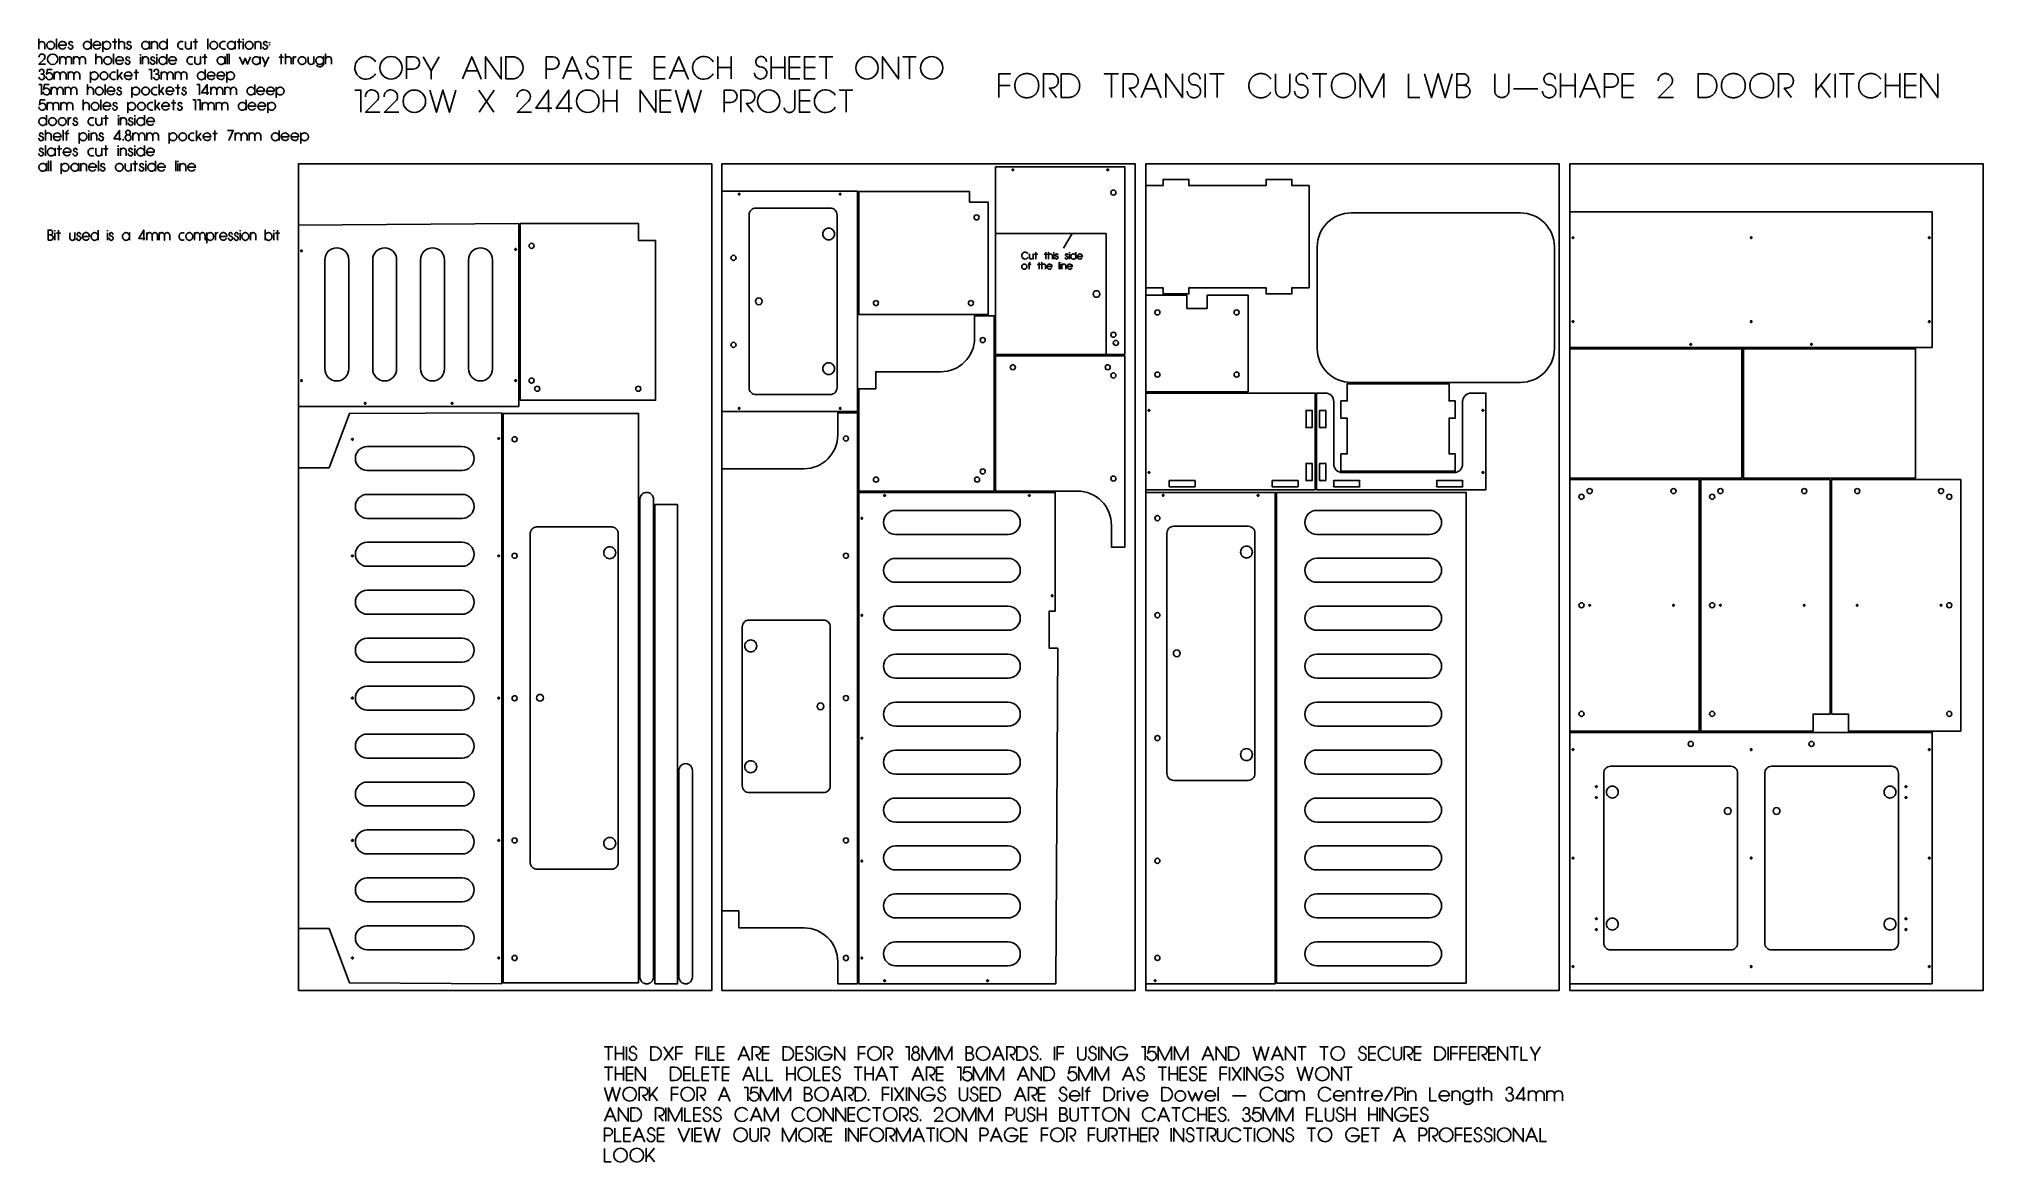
# Model space of a CAD drawing. Extents: x -767 to 4974, y -506 to 2808.
import ezdxf

# ---------------------------------------------------------------- set-up
doc = ezdxf.new("R2010")
doc.units = 0
for name, color, linetype in [('DEFAULT_LAYER', 1, 'CONTINUOUS'), ('LAYER_1', 18, 'CONTINUOUS'), ('T5_LOGOLAYER_2', 18, 'CONTINUOUS'), ('T5_LOGOLAYER_20', 18, 'CONTINUOUS'), ('T5_LOGOLAYER_21', 18, 'CONTINUOUS')]:
    doc.layers.add(name, color=color, linetype=linetype)

msp = doc.modelspace()

# ---------------------------------------------------------------- linework, layer by layer
at = {"layer": 'DEFAULT_LAYER'}
for points in [[(2440.2, 1877.3), (2440.2, 2430.9), (2058.2, 2430.9), (2058.2, 1877.3)], [(1250.2, 1709), (1650.2, 1709), (1650.2, 2359.2), (1250.2, 2359.2)], [(654, 1742), (1054, 1742), (1054, 2213.5), (1004, 2213.5), (1004, 2263.5), (654, 2263.5)], [(604, 23.1), (1004, 23.1), (1004.1, 1703.1), (604, 1703.1)], [(684, 378.3), (684, 377.7), (684, 377.2), (684.1, 376.7), (684.1, 376.2), (684.2, 375.7), (684.2, 375.2), (684.3, 374.7), (684.4, 374.2), (684.5, 373.7), (684.6, 373.3), (684.8, 372.8), (684.9, 372.3), (685.1, 371.8), (685.2, 371.4), (685.4, 370.9), (685.6, 370.5), (685.8, 370), (686, 369.6), (686.2, 369.1), (686.4, 368.7), (686.6, 368.3), (686.9, 367.9), (687.2, 367.5), (687.4, 367.1), (687.7, 366.7), (688, 366.3), (688.3, 365.9), (688.6, 365.5), (688.9, 365.2), (689.2, 364.8), (689.5, 364.5), (689.9, 364.1), (690.2, 363.8), (690.6, 363.4), (690.9, 363.1), (691.3, 362.8), (691.7, 362.5), (692, 362.2), (692.4, 361.9), (692.8, 361.7), (693.2, 361.4), (693.6, 361.1), (694, 360.9), (694.5, 360.7), (694.9, 360.4), (695.3, 360.2), (695.8, 360), (696.2, 359.8), (696.7, 359.6), (697.1, 359.5), (697.6, 359.3), (698.1, 359.2), (698.5, 359), (699, 358.9), (699.5, 358.8), (700, 358.7), (700.5, 358.6), (701, 358.5), (701.5, 358.4), (702, 358.4), (702.5, 358.3), (703, 358.3), (703.5, 358.3), (704, 358.3), (924, 358.3), (924.5, 358.3), (925, 358.3), (925.5, 358.3), (926, 358.4), (926.5, 358.4), (927, 358.5), (927.5, 358.6), (928, 358.7), (928.5, 358.8), (929, 358.9), (929.5, 359), (929.9, 359.2), (930.4, 359.3), (930.9, 359.5), (931.3, 359.6), (931.8, 359.8), (932.2, 360), (932.7, 360.2), (933.1, 360.4), (933.5, 360.7), (934, 360.9), (934.4, 361.1), (934.8, 361.4), (935.2, 361.7), (935.6, 361.9), (936, 362.2), (936.3, 362.5), (936.7, 362.8), (937.1, 363.1), (937.4, 363.4), (937.8, 363.8), (938.1, 364.1), (938.5, 364.5), (938.8, 364.8), (939.1, 365.2), (939.4, 365.5), (939.7, 365.9), (940, 366.3), (940.3, 366.7), (940.6, 367.1), (940.8, 367.5), (941.1, 367.9), (941.4, 368.3), (941.6, 368.7), (941.8, 369.1), (942, 369.6), (942.2, 370), (942.4, 370.5), (942.6, 370.9), (942.8, 371.4), (942.9, 371.8), (943.1, 372.3), (943.2, 372.8), (943.4, 373.3), (943.5, 373.7), (943.6, 374.2), (943.7, 374.7), (943.8, 375.2), (943.8, 375.7), (943.9, 376.2), (943.9, 376.7), (944, 377.2), (944, 377.7), (944, 378.3), (944, 1348.3), (944, 1348.8), (944, 1349.3), (943.9, 1349.8), (943.9, 1350.3), (943.8, 1350.8), (943.8, 1351.3), (943.7, 1351.8), (943.6, 1352.3), (943.5, 1352.8), (943.4, 1353.3), (943.2, 1353.7), (943.1, 1354.2), (942.9, 1354.7), (942.8, 1355.1), (942.6, 1355.6), (942.4, 1356), (942.2, 1356.5), (942, 1356.9), (941.8, 1357.4), (941.6, 1357.8), (941.4, 1358.2), (941.1, 1358.6), (940.8, 1359), (940.6, 1359.4), (940.3, 1359.8), (940, 1360.2), (939.7, 1360.6), (939.4, 1361), (939.1, 1361.3), (938.8, 1361.7), (938.5, 1362.1), (938.1, 1362.4), (937.8, 1362.7), (937.4, 1363.1), (937.1, 1363.4), (936.7, 1363.7), (936.3, 1364), (936, 1364.3), (935.6, 1364.6), (935.2, 1364.8), (934.8, 1365.1), (934.4, 1365.4), (934, 1365.6), (933.5, 1365.8), (933.1, 1366.1), (932.7, 1366.3), (932.2, 1366.5), (931.8, 1366.7), (931.3, 1366.9), (930.9, 1367), (930.4, 1367.2), (929.9, 1367.4), (929.5, 1367.5), (929, 1367.6), (928.5, 1367.7), (928, 1367.8), (927.5, 1367.9), (927, 1368), (926.5, 1368.1), (926, 1368.1), (925.5, 1368.2), (925, 1368.2), (924.5, 1368.2), (924, 1368.3), (704, 1368.3), (703.5, 1368.2), (703, 1368.2), (702.5, 1368.2), (702, 1368.1), (701.5, 1368.1), (701, 1368), (700.5, 1367.9), (700, 1367.8), (699.5, 1367.7), (699, 1367.6), (698.5, 1367.5), (698.1, 1367.4), (697.6, 1367.2), (697.1, 1367), (696.7, 1366.9), (696.2, 1366.7), (695.8, 1366.5), (695.3, 1366.3), (694.9, 1366.1), (694.5, 1365.8), (694, 1365.6), (693.6, 1365.4), (693.2, 1365.1), (692.8, 1364.8), (692.4, 1364.6), (692, 1364.3), (691.7, 1364), (691.3, 1363.7), (690.9, 1363.4), (690.6, 1363.1), (690.2, 1362.7), (689.9, 1362.4), (689.5, 1362.1), (689.2, 1361.7), (688.9, 1361.3), (688.6, 1361), (688.3, 1360.6), (688, 1360.2), (687.7, 1359.8), (687.4, 1359.4), (687.2, 1359), (686.9, 1358.6), (686.6, 1358.2), (686.4, 1357.8), (686.2, 1357.4), (686, 1356.9), (685.8, 1356.5), (685.6, 1356), (685.4, 1355.6), (685.2, 1355.1), (685.1, 1354.7), (684.9, 1354.2), (684.8, 1353.7), (684.6, 1353.3), (684.5, 1352.8), (684.4, 1352.3), (684.3, 1351.8), (684.2, 1351.3), (684.2, 1350.8), (684.1, 1350.3), (684.1, 1349.8), (684, 1349.3), (684, 1348.8), (684, 1348.3)]]:
    msp.add_lwpolyline(points, close=True, dxfattribs=at)
for points in [[(1301, 2352.7, 0.414214), (1298.5, 2350.2, 0.414214), (1301, 2347.7, 0.414214), (1303.5, 2350.2, 0.414214)], [(1350.2, 1759), (1570.2, 1759, 0.415333), (1590.2, 1779.1), (1590.2, 2289, 0.414214), (1570.2, 2309), (1350.2, 2309, 0.415232), (1330.2, 2288.9), (1330.2, 1779, 0.414214)], [(1599.4, 2352.7, 0.414214), (1596.9, 2350.2, 0.414214), (1599.4, 2347.7, 0.414214), (1601.9, 2350.2, 0.414214)], [(1565.2, 2250.3, 0.414214), (1547.7, 2232.8, 0.414214), (1565.2, 2215.3, 0.414214), (1582.7, 2232.8, 0.414214)], [(2002.2, 2289.3, 0.414214), (1994.7, 2281.8, 0.414214), (2002.2, 2274.3, 0.414214), (2009.7, 2281.8, 0.414214)], [(8.8, 2185.4, 0.414214), (6.3, 2182.9, 0.414214), (8.8, 2180.4, 0.414214), (11.3, 2182.9, 0.414214)], [(641, 2189.8, 0.414214), (638.5, 2187.3, 0.414214), (641, 2184.8, 0.414214), (643.5, 2187.3, 0.414214)], [(688, 2205.3, 0.414214), (680.5, 2197.8, 0.414214), (688, 2190.3, 0.414214), (695.5, 2197.8, 0.414214)], [(1284.2, 2169.8, 0.414214), (1276.7, 2162.3, 0.414214), (1284.2, 2154.8, 0.414214), (1291.7, 2162.3, 0.414214)], [(1359.2, 2044, 0.414214), (1349.2, 2034, 0.414214), (1359.2, 2024, 0.414214), (1369.2, 2034, 0.414214)], [(1705, 2036.5, 0.414214), (1697.5, 2029, 0.414214), (1705, 2021.5, 0.414214), (1712.5, 2029, 0.414214)], [(1985.4, 2036.5, 0.414214), (1977.9, 2029, 0.414214), (1985.4, 2021.5, 0.414214), (1992.9, 2029, 0.414214)], [(2365.7, 2055.6, 0.414214), (2355.9, 2065.4, 0.414214), (2346.1, 2055.6, 0.414214), (2355.9, 2045.8, 0.414214)], [(2054.2, 1474), (2054.2, 1991), (1996.3, 1991), (1996.3, 1925.6, -0.412989), (1896.3, 1826), (1704.2, 1826), (1704.2, 1776), (1654.2, 1776), (1654.2, 1474)], [(1284.2, 1913.2, 0.414214), (1276.7, 1905.7, 0.414214), (1284.2, 1898.2, 0.414214), (1291.7, 1905.7, 0.414214)], [(2020.3, 1927.3, 0.414214), (2012.8, 1919.8, 0.414214), (2020.3, 1912.3, 0.414214), (2027.8, 1919.8, 0.414214)], [(1565.2, 1852.7, 0.414214), (1547.7, 1835.2, 0.414214), (1565.2, 1817.7, 0.414214), (1582.7, 1835.2, 0.414214)], [(2440.2, 1873.3), (2440.2, 1309), (2400.2, 1309), (2400.2, 1373.6, 0.415276), (2300.2, 1474), (2058.2, 1474), (2058.2, 1873.3)], [(2109, 1831.8, 0.414214), (2116.5, 1839.3, 0.414214), (2109, 1846.8, 0.414214), (2101.5, 1839.3, 0.414214)], [(2389.4, 1831.8, 0.414214), (2396.9, 1839.3, 0.414214), (2389.4, 1846.8, 0.414214), (2381.9, 1839.3, 0.414214)], [(8.8, 1802.7, 0.414214), (6.3, 1800.2, 0.414214), (8.8, 1797.7, 0.414214), (11.3, 1800.2, 0.414214)], [(641, 1802.7, 0.414214), (638.5, 1800.2, 0.414214), (641, 1797.7, 0.414214), (643.5, 1800.2, 0.414214)], [(688, 1807.7, 0.414214), (680.5, 1800.2, 0.414214), (688, 1792.7, 0.414214), (695.5, 1800.2, 0.414214)], [(704.8, 1783.5, 0.414214), (697.3, 1776, 0.414214), (704.8, 1768.5, 0.414214), (712.3, 1776, 0.414214)], [(1003.2, 1783.5, 0.414214), (995.7, 1776, 0.414214), (1003.2, 1768.5, 0.414214), (1010.7, 1776, 0.414214)], [(2406.2, 1807.6, 0.414214), (2413.7, 1815.1, 0.414214), (2406.2, 1822.6, 0.414214), (2398.7, 1815.1, 0.414214)], [(196.7, 1735.5, 0.414214), (194.2, 1733, 0.414214), (196.7, 1730.5, 0.414214), (199.2, 1733, 0.414214)], [(453.3, 1735.5, 0.414214), (450.8, 1733, 0.414214), (453.3, 1730.5, 0.414214), (455.8, 1733, 0.414214)], [(1250.2, 235), (1300.2, 235), (1300.2, 185), (1492.7, 185, -0.413286), (1592.3, 84.9), (1592.3, 20), (1650.2, 20), (1650.2, 1705), (1592.3, 1705), (1592.2, 1639.4, -0.412508), (1492.2, 1540), (1250.2, 1540)], [(1301, 1720.5, 0.414214), (1298.5, 1718, 0.414214), (1301, 1715.5, 0.414214), (1303.5, 1718, 0.414214)], [(1599.4, 1720.5, 0.414214), (1596.9, 1718, 0.414214), (1599.4, 1715.5, 0.414214), (1601.9, 1718, 0.414214)], [(159, 1629.4, 0.414214), (156.5, 1626.9, 0.414214), (159, 1624.4, 0.414214), (161.5, 1626.9, 0.414214)], [(591, 1631.7, 0.414214), (588.5, 1629.2, 0.414214), (591, 1626.7, 0.414214), (593.5, 1629.2, 0.414214)], [(638, 1634.4, 0.414214), (630.5, 1626.9, 0.414214), (638, 1619.4, 0.414214), (645.5, 1626.9, 0.414214)], [(1616.2, 1636.7, 0.414214), (1608.7, 1629.2, 0.414214), (1616.2, 1621.7, 0.414214), (1623.7, 1629.2, 0.414214)], [(1705.1, 1515.5, 0.414214), (1697.6, 1508, 0.414214), (1705.1, 1500.5, 0.414214), (1712.6, 1508, 0.414214)], [(2003.5, 1515.5, 0.414214), (1996, 1508, 0.414214), (2003.5, 1500.5, 0.414214), (2011, 1508, 0.414214)], [(2020.3, 1539.7, 0.414214), (2012.8, 1532.2, 0.414214), (2020.3, 1524.7, 0.414214), (2027.8, 1532.2, 0.414214)], [(2406.2, 1503.5, 0.414214), (2413.7, 1511, 0.414214), (2406.2, 1518.5, 0.414214), (2398.7, 1511, 0.414214)], [(159, 1285.6, 0.414214), (156.5, 1283.1, 0.414214), (159, 1280.6, 0.414214), (161.5, 1283.1, 0.414214)], [(591, 1285.6, 0.414214), (588.5, 1283.1, 0.414214), (591, 1280.6, 0.414214), (593.5, 1283.1, 0.414214)], [(638, 1290.6, 0.414214), (630.5, 1283.1, 0.414214), (638, 1275.6, 0.414214), (645.5, 1283.1, 0.414214)], [(919, 1309.5, 0.414214), (901.5, 1292, 0.414214), (919, 1274.5, 0.414214), (936.5, 1292, 0.414214)], [(1616.2, 1290.6, 0.414214), (1608.7, 1283.1, 0.414214), (1616.2, 1275.6, 0.414214), (1623.7, 1283.1, 0.414214)], [(1310.2, 604.3, 0.414214), (1330.2, 584.3), (1550.2, 584.3, 0.414214), (1570.2, 604.3), (1570.2, 1073.3, 0.414214), (1550.2, 1093.3), (1330.2, 1093.3, 0.414214), (1310.2, 1073.3)], [(1335.2, 1034.6, 0.414214), (1317.7, 1017.1, 0.414214), (1335.2, 999.6, 0.414214), (1352.7, 1017.1, 0.414214)], [(159, 865.6, 0.414214), (156.5, 863.1, 0.414214), (159, 860.6, 0.414214), (161.5, 863.1, 0.414214)], [(591, 865.6, 0.414214), (588.5, 863.1, 0.414214), (591, 860.6, 0.414214), (593.5, 863.1, 0.414214)], [(638, 870, 0.414214), (630.5, 862.5, 0.414214), (638, 855, 0.414214), (645.5, 862.5, 0.414214)], [(713, 874.2, 0.414214), (703, 864.2, 0.414214), (713, 854.2, 0.414214), (723, 864.2, 0.414214)], [(1616.2, 870.6, 0.414214), (1608.7, 863.1, 0.414214), (1616.2, 855.6, 0.414214), (1623.7, 863.1, 0.414214)], [(1541.2, 848.8, 0.414214), (1531.2, 838.8, 0.414214), (1541.2, 828.8, 0.414214), (1551.2, 838.8, 0.414214)], [(1335.2, 678, 0.414214), (1317.7, 660.5, 0.414214), (1335.2, 643, 0.414214), (1352.7, 660.5, 0.414214)], [(159, 445.6, 0.414214), (156.5, 443.1, 0.414214), (159, 440.6, 0.414214), (161.5, 443.1, 0.414214)], [(591, 445.6, 0.414214), (588.5, 443.1, 0.414214), (591, 440.6, 0.414214), (593.5, 443.1, 0.414214)], [(638, 450.6, 0.414214), (630.5, 443.1, 0.414214), (638, 435.6, 0.414214), (645.5, 443.1, 0.414214)], [(919, 451.9, 0.414214), (901.5, 434.4, 0.414214), (919, 416.9, 0.414214), (936.5, 434.4, 0.414214)], [(1616.2, 450.6, 0.414214), (1608.7, 443.1, 0.414214), (1616.2, 435.6, 0.414214), (1623.7, 443.1, 0.414214)], [(159, 98.7, 0.414214), (156.5, 96.2, 0.414214), (159, 93.7, 0.414214), (161.5, 96.2, 0.414214)], [(591, 98.7, 0.414214), (588.5, 96.2, 0.414214), (591, 93.7, 0.414214), (593.5, 96.2, 0.414214)], [(638, 103.7, 0.414214), (630.5, 96.2, 0.414214), (638, 88.7, 0.414214), (645.5, 96.2, 0.414214)], [(1616.2, 103.7, 0.414214), (1608.7, 96.2, 0.414214), (1616.2, 88.7, 0.414214), (1623.7, 96.2, 0.414214)]]:
    msp.add_lwpolyline(points, format="xyb", close=True, dxfattribs=at)
msp.add_lwpolyline([(2058.2, 2233.9), (2384.4, 2233.9), (2384.4, 1877.3)], dxfattribs=at)
at = {"layer": 'LAYER_1'}
for points in [[(0, 0), (1220, 0), (1220, 2440), (0, 2440)], [(1250.2, 0), (2470.2, 0), (2470.2, 2440), (1250.2, 2440)], [(3754.2, 0), (4974.2, 0), (4974.2, 2440), (3754.2, 2440)], [(1654.2, 1995), (2036.2, 1995), (2036.2, 2327), (1981.2, 2327), (1981.2, 2358), (1654.2, 2358)], [(3754.2, 1898), (4824.2, 1898), (4824.2, 2298), (3754.2, 2298)], [(650, 1724), (0, 1724), (0, 2259.1), (650, 2263.5)], [(4774.2, 1512), (4774.2, 1894), (4266.2, 1894), (4266.2, 1513)], [(600, 1705.4), (150, 1703.1), (90, 1543.1), (0, 1543.1), (0, 183.1), (90, 183.1), (150, 23.1), (600, 20)], [(4472.2, 766), (4472.2, 816), (4522.2, 816), (4522.2, 1508), (4140.2, 1508), (4140.2, 766)], [(2236.5, 20), (1654.2, 20), (1654.2, 1470), (2234.2, 1470), (2234.2, 1120), (2216.7, 1120), (2216.7, 1010), (2241.7, 1010)], [(2888.1, 22), (3448.1, 22), (3448.1, 1470.1), (2888.1, 1470.1)], [(1052.1, 20), (1119.1, 20), (1119.1, 1434), (1052.1, 1434)]]:
    msp.add_lwpolyline(points, close=True, dxfattribs=at)
for points in [[(2109, 2424.5, 0.414214), (2106.5, 2422, 0.414214), (2109, 2419.5, 0.414214), (2111.5, 2422, 0.414214)], [(2389.4, 2424.5, 0.414214), (2386.9, 2422, 0.414214), (2389.4, 2419.5, 0.414214), (2391.9, 2422, 0.414214)], [(2406.2, 2362.3, 0.414214), (2398.7, 2354.8, 0.414214), (2406.2, 2347.3, 0.414214), (2413.7, 2354.8, 0.414214)], [(112.8, 1799, 0.414214), (148.1, 1834.4), (148.1, 2156.6, 0.414214), (112.8, 2192, 0.414214), (77.4, 2156.6), (77.4, 1834.4, 0.414214)], [(254.3, 1799, 0.414214), (289.6, 1834.4), (289.6, 2156.6, 0.414214), (254.3, 2192, 0.414214), (218.9, 2156.6), (218.9, 1834.4, 0.414214)], [(395.7, 1799, 0.414214), (431.1, 1834.4), (431.1, 2156.6, 0.414214), (395.7, 2192, 0.414214), (360.4, 2156.6), (360.4, 1834.4, 0.414214)], [(537.2, 1799, 0.414214), (572.6, 1834.4), (572.6, 2156.6, 0.414214), (537.2, 2192, 0.414214), (501.8, 2156.6), (501.8, 1834.4, 0.414214)], [(3763.2, 2224.3, 0.414214), (3760.7, 2221.8, 0.414214), (3763.2, 2219.3, 0.414214), (3765.7, 2221.8, 0.414214)], [(4289.2, 2224.3, 0.414214), (4286.7, 2221.8, 0.414214), (4289.2, 2219.3, 0.414214), (4291.7, 2221.8, 0.414214)], [(4815.2, 2224.3, 0.414214), (4812.7, 2221.8, 0.414214), (4815.2, 2219.3, 0.414214), (4817.7, 2221.8, 0.414214)], [(3763.2, 1976.7, 0.414214), (3760.7, 1974.2, 0.414214), (3763.2, 1971.7, 0.414214), (3765.7, 1974.2, 0.414214)], [(4289.2, 1976.7, 0.414214), (4286.7, 1974.2, 0.414214), (4289.2, 1971.7, 0.414214), (4291.7, 1974.2, 0.414214)], [(4815.2, 1976.7, 0.414214), (4812.7, 1974.2, 0.414214), (4815.2, 1971.7, 0.414214), (4817.7, 1974.2, 0.414214)], [(2406.2, 1943, 0.414214), (2398.7, 1935.5, 0.414214), (2406.2, 1928, 0.414214), (2413.7, 1935.5, 0.414214)], [(2413.2, 1918.8, 0.414214), (2405.7, 1911.3, 0.414214), (2413.2, 1903.8, 0.414214), (2420.7, 1911.3, 0.414214)], [(4110.8, 1909.5, 0.414214), (4108.3, 1907, 0.414214), (4110.8, 1904.5, 0.414214), (4113.3, 1907, 0.414214)], [(4467.5, 1909.5, 0.414214), (4465, 1907, 0.414214), (4467.5, 1904.5, 0.414214), (4470, 1907, 0.414214)], [(203, 1605.8, 0.414214), (167.7, 1570.4, 0.414214), (203, 1535.1), (483, 1535.1, 0.414214), (518.4, 1570.4, 0.414214), (483, 1605.8)], [(203, 1464.3, 0.414214), (167.7, 1429, 0.414214), (203, 1393.6), (483, 1393.6, 0.414214), (518.4, 1429, 0.414214), (483, 1464.3)], [(1008.1, 40, 0.414214), (1028.1, 20, 0.414214), (1048.1, 40), (1048.1, 1450, 0.414214), (1028.1, 1470, 0.414214), (1008.1, 1450)], [(1730.4, 1463.5, 0.414214), (1727.9, 1461, 0.414214), (1730.4, 1458.5, 0.414214), (1732.9, 1461, 0.414214)], [(2158, 1463.5, 0.414214), (2155.5, 1461, 0.414214), (2158, 1458.5, 0.414214), (2160.5, 1461, 0.414214)], [(3788.2, 1464.7, 0.414214), (3780.7, 1457.2, 0.414214), (3788.2, 1449.7, 0.414214), (3795.7, 1457.2, 0.414214)], [(3812.4, 1481.5, 0.414214), (3804.9, 1474, 0.414214), (3812.4, 1466.5, 0.414214), (3819.9, 1474, 0.414214)], [(4060, 1481.5, 0.414214), (4052.5, 1474, 0.414214), (4060, 1466.5, 0.414214), (4067.5, 1474, 0.414214)], [(4174.2, 1464.7, 0.414214), (4166.7, 1457.2, 0.414214), (4174.2, 1449.7, 0.414214), (4181.7, 1457.2, 0.414214)], [(4198.4, 1481.5, 0.414214), (4190.9, 1474, 0.414214), (4198.4, 1466.5, 0.414214), (4205.9, 1474, 0.414214)], [(4446, 1481.5, 0.414214), (4438.5, 1474, 0.414214), (4446, 1466.5, 0.414214), (4453.5, 1474, 0.414214)], [(4602.4, 1481.5, 0.414214), (4594.9, 1474, 0.414214), (4602.4, 1466.5, 0.414214), (4609.9, 1474, 0.414214)], [(4850, 1481.5, 0.414214), (4842.5, 1474, 0.414214), (4850, 1466.5, 0.414214), (4857.5, 1474, 0.414214)], [(4874.2, 1464.7, 0.414214), (4866.7, 1457.2, 0.414214), (4874.2, 1449.7, 0.414214), (4881.7, 1457.2, 0.414214)], [(1663.2, 1396.3, 0.414214), (1660.7, 1393.8, 0.414214), (1663.2, 1391.3, 0.414214), (1665.7, 1393.8, 0.414214)], [(2131.1, 1381.6, -0.414214), (2095.7, 1346.3), (1762.7, 1346.3, -0.414214), (1727.3, 1381.6, -0.414214), (1762.7, 1417), (2095.7, 1417, -0.414214)], [(2971.3, 1381.7, 0.414214), (3006.6, 1346.4), (3339.7, 1346.4, 0.414214), (3375.1, 1381.7, 0.414214), (3339.7, 1417.1), (3006.6, 1417.1, 0.414214)], [(203, 1322.9, 0.414214), (167.7, 1287.5, 0.414214), (203, 1252.1), (483, 1252.1, 0.414214), (518.4, 1287.5, 0.414214), (483, 1322.9)], [(2131.1, 1240.2, -0.414214), (2095.7, 1204.8), (1762.7, 1204.8, -0.414214), (1727.3, 1240.2, -0.414214), (1762.7, 1275.5), (2095.7, 1275.5, -0.414214)], [(2971.3, 1240.3, 0.414214), (3006.6, 1204.9), (3339.7, 1204.9, 0.414214), (3375.1, 1240.3, 0.414214), (3339.7, 1275.6), (3006.6, 1275.6, 0.414214)], [(203, 1181.4, 0.414214), (167.7, 1146, 0.414214), (203, 1110.6), (483, 1110.6, 0.414214), (518.4, 1146, 0.414214), (483, 1181.4)], [(2225.2, 1167.7, 0.414214), (2222.7, 1165.2, 0.414214), (2225.2, 1162.7, 0.414214), (2227.7, 1165.2, 0.414214)], [(1663.2, 1110, 0.414214), (1660.7, 1107.5, 0.414214), (1663.2, 1105, 0.414214), (1665.7, 1107.5, 0.414214)], [(2131.1, 1098.7, -0.414214), (2095.7, 1063.3), (1762.6, 1063.3, -0.414214), (1727.3, 1098.7, -0.414214), (1762.6, 1134.1), (2095.7, 1134.1, -0.414214)], [(2971.3, 1098.8, 0.414214), (3006.7, 1063.4), (3339.7, 1063.4, 0.414214), (3375.1, 1098.8, 0.414214), (3339.7, 1134.2), (3006.7, 1134.2, 0.414214)], [(3788.2, 1144.5, 0.414214), (3780.7, 1137, 0.414214), (3788.2, 1129.5, 0.414214), (3795.7, 1137, 0.414214)], [(3812.4, 1139.4, 0.414214), (3810, 1137, 0.414214), (3812.4, 1134.6, 0.414214), (3814.8, 1137, 0.414214)], [(4060, 1139.4, 0.414214), (4057.6, 1137, 0.414214), (4060, 1134.6, 0.414214), (4062.4, 1137, 0.414214)], [(4174.2, 1144.5, 0.414214), (4166.7, 1137, 0.414214), (4174.2, 1129.5, 0.414214), (4181.7, 1137, 0.414214)], [(4198.4, 1139.4, 0.414214), (4196, 1137, 0.414214), (4198.4, 1134.6, 0.414214), (4200.8, 1137, 0.414214)], [(4446, 1139.4, 0.414214), (4443.6, 1137, 0.414214), (4446, 1134.6, 0.414214), (4448.4, 1137, 0.414214)], [(4602.4, 1139.4, 0.414214), (4600, 1137, 0.414214), (4602.4, 1134.6, 0.414214), (4604.8, 1137, 0.414214)], [(4850, 1139.4, 0.414214), (4847.6, 1137, 0.414214), (4850, 1134.6, 0.414214), (4852.4, 1137, 0.414214)], [(4874.2, 1144.5, 0.414214), (4866.7, 1137, 0.414214), (4874.2, 1129.5, 0.414214), (4881.7, 1137, 0.414214)], [(203, 1039.9, 0.414214), (167.7, 1004.5, 0.414214), (203, 969.2), (483, 969.2, 0.414214), (518.4, 1004.5, 0.414214), (483, 1039.9)], [(2131.1, 957.2, -0.414214), (2095.7, 921.8), (1762.6, 921.8, -0.414214), (1727.3, 957.2, -0.414214), (1762.6, 992.6), (2095.7, 992.6, -0.414214)], [(2971.3, 957.3, 0.414214), (3006.7, 921.9), (3339.7, 921.9, 0.414214), (3375.1, 957.3, 0.414214), (3339.7, 992.7), (3006.7, 992.7, 0.414214)], [(203, 898.4, 0.414214), (167.7, 863.1, 0.414214), (203, 827.7), (483, 827.7, 0.414214), (518.4, 863.1, 0.414214), (483, 898.4)], [(2131.1, 815.7, -0.414214), (2095.7, 780.4), (1762.6, 780.4, -0.414214), (1727.3, 815.7, -0.414214), (1762.6, 851.1), (2095.7, 851.1, -0.414214)], [(2971.3, 815.8, 0.414214), (3006.7, 780.5), (3339.7, 780.5, 0.414214), (3375.1, 815.8, 0.414214), (3339.7, 851.2), (3006.7, 851.2, 0.414214)], [(3788.2, 824.3, 0.414214), (3780.7, 816.8, 0.414214), (3788.2, 809.3, 0.414214), (3795.7, 816.8, 0.414214)], [(4174.2, 824.3, 0.414214), (4166.7, 816.8, 0.414214), (4174.2, 809.3, 0.414214), (4181.7, 816.8, 0.414214)], [(4874.2, 824.3, 0.414214), (4866.7, 816.8, 0.414214), (4874.2, 809.3, 0.414214), (4881.7, 816.8, 0.414214)], [(203, 757, 0.414214), (167.7, 721.6, 0.414214), (203, 686.2), (483, 686.2, 0.414214), (518.4, 721.6, 0.414214), (483, 757)], [(1663.2, 747.5, 0.414214), (1660.7, 745, 0.414214), (1663.2, 742.5, 0.414214), (1665.7, 745, 0.414214)], [(2131.1, 674.3, -0.414214), (2095.7, 638.9), (1762.6, 638.9, -0.414214), (1727.3, 674.3, -0.414214), (1762.6, 709.6), (2095.7, 709.6, -0.414214)], [(2971.3, 674.4, 0.414214), (3006.7, 639), (3339.7, 639, 0.414214), (3375.1, 674.4, 0.414214), (3339.7, 709.7), (3006.7, 709.7, 0.414214)], [(3763.2, 713.7, 0.414214), (3760.7, 711.2, 0.414214), (3763.2, 708.7, 0.414214), (3765.7, 711.2, 0.414214)], [(4110.8, 735.5, 0.414214), (4103.3, 728, 0.414214), (4110.8, 720.5, 0.414214), (4118.3, 728, 0.414214)], [(4289.2, 713.7, 0.414214), (4286.7, 711.2, 0.414214), (4289.2, 708.7, 0.414214), (4291.7, 711.2, 0.414214)], [(4467.5, 735.5, 0.414214), (4460, 728, 0.414214), (4467.5, 720.5, 0.414214), (4475, 728, 0.414214)], [(4815.2, 713.7, 0.414214), (4812.7, 711.2, 0.414214), (4815.2, 708.7, 0.414214), (4817.7, 711.2, 0.414214)], [(1143.1, 20, 0.414214), (1163.1, 40), (1163.1, 650, 0.414214), (1143.1, 670, 0.414214), (1123.1, 650), (1123.1, 40, 0.414214)], [(3854.2, 641.9), (3854.2, 140, 0.414214), (3874.2, 120), (4229.2, 120, 0.414238), (4249.2, 140), (4249.2, 140.8), (4249.2, 642, 0.414214), (4229.2, 662), (3874.2, 662, 0.415434)], [(4349.3, 120), (4704.2, 120, 0.413886), (4724.2, 140), (4724.2, 141), (4724.2, 642, 0.414214), (4704.2, 662), (4349.2, 662, 0.413104), (4329.2, 642.1), (4329.2, 140, 0.415524)], [(203, 615.5, 0.414214), (167.7, 580.1, 0.414214), (203, 544.8), (483, 544.8, 0.414214), (518.4, 580.1, 0.414214), (483, 615.5)], [(3832.2, 604.3, 0.414214), (3829.7, 601.8, 0.414214), (3832.2, 599.3, 0.414214), (3834.7, 601.8, 0.414214)], [(3879.2, 603.3, 0.414214), (3861.7, 585.8, 0.414214), (3879.2, 568.3, 0.414214), (3896.7, 585.8, 0.414214)], [(4699.2, 603.3, 0.414214), (4681.7, 585.8, 0.414214), (4699.2, 568.3, 0.414214), (4716.7, 585.8, 0.414214)], [(4746.2, 604.3, 0.414214), (4743.7, 601.8, 0.414214), (4746.2, 599.3, 0.414214), (4748.7, 601.8, 0.414214)], [(2131.1, 532.8, -0.414214), (2095.7, 497.4), (1762.6, 497.4, -0.414214), (1727.3, 532.8, -0.414214), (1762.6, 568.2), (2095.7, 568.2, -0.414214)], [(2971.3, 532.9, 0.414214), (3006.7, 497.5), (3339.7, 497.5, 0.414214), (3375.1, 532.9, 0.414214), (3339.7, 568.3), (3006.7, 568.3, 0.414214)], [(3832.2, 572.3, 0.414214), (3829.7, 569.8, 0.414214), (3832.2, 567.3, 0.414214), (3834.7, 569.8, 0.414214)], [(4220.2, 540, 0.414214), (4210.2, 530, 0.414214), (4220.2, 520, 0.414214), (4230.2, 530, 0.414214)], [(4364.2, 540, 0.414214), (4354.2, 530, 0.414214), (4364.2, 520, 0.414214), (4374.2, 530, 0.414214)], [(4746.2, 572.3, 0.414214), (4743.7, 569.8, 0.414214), (4746.2, 567.3, 0.414214), (4748.7, 569.8, 0.414214)], [(203, 474, 0.414214), (167.7, 438.6, 0.414214), (203, 403.3), (483, 403.3, 0.414214), (518.4, 438.6, 0.414214), (483, 474)], [(2131.1, 391.3, -0.414214), (2095.7, 355.9), (1762.6, 355.9, -0.414214), (1727.3, 391.3, -0.414214), (1762.6, 426.7), (2095.7, 426.7, -0.414214)], [(2971.3, 391.4, 0.414214), (3006.7, 356.1), (3339.7, 356.1, 0.414214), (3375.1, 391.4, 0.414214), (3339.7, 426.8), (3006.7, 426.8, 0.414214)], [(1663.2, 385, 0.414214), (1660.7, 382.5, 0.414214), (1663.2, 380, 0.414214), (1665.7, 382.5, 0.414214)], [(3763.2, 393.5, 0.414214), (3760.7, 391, 0.414214), (3763.2, 388.5, 0.414214), (3765.7, 391, 0.414214)], [(4289.2, 393.5, 0.414214), (4286.7, 391, 0.414214), (4289.2, 388.5, 0.414214), (4291.7, 391, 0.414214)], [(4815.2, 393.5, 0.414214), (4812.7, 391, 0.414214), (4815.2, 388.5, 0.414214), (4817.7, 391, 0.414214)], [(203, 332.5, 0.414214), (167.7, 297.2, 0.414214), (203, 261.8), (483, 261.8, 0.414214), (518.4, 297.2, 0.414214), (483, 332.5)], [(2131.1, 249.8, -0.414214), (2095.7, 214.5), (1762.6, 214.5, -0.414214), (1727.3, 249.8, -0.414214), (1762.6, 285.2), (2095.7, 285.2, -0.414214)], [(2971.3, 249.9, 0.414214), (3006.7, 214.6), (3339.7, 214.6, 0.414214), (3375.1, 249.9, 0.414214), (3339.7, 285.3), (3006.7, 285.3, 0.414214)], [(203, 191.1, 0.414214), (167.7, 155.7, 0.414214), (203, 120.3), (483, 120.3, 0.414214), (518.4, 155.7, 0.414214), (483, 191.1)], [(3832.2, 214.6, 0.414214), (3829.7, 212.1, 0.414214), (3832.2, 209.6, 0.414214), (3834.7, 212.1, 0.414214)], [(3832.2, 182.6, 0.414214), (3829.7, 180.1, 0.414214), (3832.2, 177.6, 0.414214), (3834.7, 180.1, 0.414214)], [(3879.2, 213.6, 0.414214), (3861.7, 196.1, 0.414214), (3879.2, 178.6, 0.414214), (3896.7, 196.1, 0.414214)], [(4699.2, 213.5, 0.414214), (4681.7, 196, 0.414214), (4699.2, 178.5, 0.414214), (4716.7, 196, 0.414214)], [(4746.2, 214.5, 0.414214), (4743.7, 212, 0.414214), (4746.2, 209.5, 0.414214), (4748.7, 212, 0.414214)], [(4746.2, 182.5, 0.414214), (4743.7, 180, 0.414214), (4746.2, 177.5, 0.414214), (4748.7, 180, 0.414214)], [(2131.1, 108.4, -0.414214), (2095.7, 73), (1762.6, 73, -0.414214), (1727.3, 108.4, -0.414214), (1762.6, 143.7), (2095.7, 143.7, -0.414214)], [(2971.3, 108.5, 0.414214), (3006.7, 73.1), (3339.7, 73.1, 0.414214), (3375.1, 108.5, 0.414214), (3339.7, 143.8), (3006.7, 143.8, 0.414214)], [(1663.2, 98.7, 0.414214), (1660.7, 96.2, 0.414214), (1663.2, 93.7, 0.414214), (1665.7, 96.2, 0.414214)], [(3763.2, 73.3, 0.414214), (3760.7, 70.8, 0.414214), (3763.2, 68.3, 0.414214), (3765.7, 70.8, 0.414214)], [(4289.2, 73.3, 0.414214), (4286.7, 70.8, 0.414214), (4289.2, 68.3, 0.414214), (4291.7, 70.8, 0.414214)], [(4815.2, 73.3, 0.414214), (4812.7, 70.8, 0.414214), (4815.2, 68.3, 0.414214), (4817.7, 70.8, 0.414214)], [(1730.4, 31.5, 0.414214), (1727.9, 29, 0.414214), (1730.4, 26.5, 0.414214), (1732.9, 29, 0.414214)], [(2034.5, 31.5, 0.414214), (2032, 29, 0.414214), (2034.5, 26.5, 0.414214), (2037, 29, 0.414214)]]:
    msp.add_lwpolyline(points, format="xyb", close=True, dxfattribs=at)
at = {"layer": 'T5_LOGOLAYER_2'}
for points in [[(-766.8, 2778.4), (-766.8, 2808.4), (-766.8, 2792.2, -1), (-749.4, 2792.2), (-749.4, 2778.4)], [(-766.8, 2754.4, -0.423868), (-757.8, 2763.7, -0.413911), (-748.8, 2754.7, -0.194637), (-751.5, 2748.4), (-766.5, 2733.4), (-747.3, 2733.4)], [(-708, 2789.5), (-685.8, 2789.5, 0.90232), (-708.2, 2792.3, 0.862347), (-687.3, 2784.1)], [(-705, 2733.4), (-705, 2755.6), (-705, 2747.2, -1), (-687.6, 2747.2), (-687.6, 2733.4), (-687.6, 2747.2, -1), (-670.2, 2747.2), (-670.2, 2733.4)], [(-679.8, 2785.3), (-679.8, 2784.7, 1), (-666.6, 2784.7, 0.329104), (-669.9, 2789.2)], [(-670.2, 2789.2), (-671.4, 2789.8), (-672.3, 2790.1), (-673.8, 2790.7), (-674.7, 2791), (-675, 2791, -0.313298), (-678.3, 2795.5, -1), (-667.5, 2795.5)], [(-664.2, 2733.4), (-664.2, 2755.6), (-664.2, 2747.2, -1), (-646.8, 2747.2), (-646.8, 2733.4), (-646.8, 2747.2, -1), (-629.4, 2747.2), (-629.4, 2733.4)], [(-606, 2789.5), (-583.8, 2789.5, 0.90232), (-606.2, 2792.3, 0.862347), (-585.3, 2784.1)], [(-598.2, 2733.4), (-598.2, 2763.4), (-598.2, 2747.2, -1), (-580.8, 2747.2), (-580.8, 2733.4)], [(-539.4, 2744.5), (-517.2, 2744.5, 0.90232), (-539.6, 2747.3, 0.862347), (-518.7, 2739.1)], [(-531, 2778.4), (-531, 2808.4), (-531, 2792.2, -1), (-513.6, 2792.2), (-513.6, 2778.4)], [(-501.6, 2744.2), (-502.8, 2744.8), (-503.7, 2745.1), (-505.2, 2745.7), (-506.1, 2746), (-506.4, 2746, -0.313298), (-509.7, 2750.5, -1), (-498.9, 2750.5)], [(-507.6, 2785.3), (-507.6, 2784.7, 1), (-494.4, 2784.7, 0.329104), (-497.7, 2789.2)], [(-498, 2789.2), (-499.2, 2789.8), (-500.1, 2790.1), (-501.6, 2790.7), (-502.5, 2791), (-502.8, 2791, -0.313298), (-506.1, 2795.5, -1), (-495.3, 2795.5)], [(-460.8, 2733.4), (-460.8, 2755.6), (-460.8, 2747.2, -1), (-443.4, 2747.2), (-443.4, 2733.4)], [(-451.8, 2778.1, 0.421631), (-440.4, 2789.8), (-440.4, 2800.9), (-440.4, 2778.4)], [(-427.8, 2744.2), (-429, 2744.8), (-429.9, 2745.1), (-431.4, 2745.7), (-432.3, 2746), (-432.6, 2746, -0.313298), (-435.9, 2750.5, -1), (-425.1, 2750.5)], [(-434.4, 2778.4), (-434.4, 2800.6), (-434.4, 2792.2, -1), (-417, 2792.2), (-417, 2778.4)], [(-382.8, 2744.5), (-360.6, 2744.5, 0.90232), (-383, 2747.3, 0.862347), (-362.1, 2739.1)], [(-340.3, 2779.6, -0.569347), (-356.9, 2789.5, -0.569347), (-340.3, 2799.4)], [(-334.2, 2800.6), (-334.2, 2786.8, 1), (-316.8, 2786.8), (-316.8, 2800.6), (-316.8, 2778.4)], [(-312.6, 2734.6, -0.569347), (-329.3, 2744.5, -0.569347), (-312.6, 2754.4)], [(-216, 2779.6, -0.569347), (-232.7, 2789.5, -0.569347), (-216, 2799.4)], [(-228.6, 2733.1, 0.421631), (-217.2, 2744.8), (-217.2, 2755.9), (-217.2, 2733.4)], [(-198.6, 2778.1, 0.421631), (-187.2, 2789.8), (-187.2, 2800.9), (-187.2, 2778.4)], [(-128.4, 2778.4), (-128.4, 2800.6), (-128.4, 2792.2, -1), (-111, 2792.2), (-111, 2778.4)], [(-124.8, 2733.1, 0.421631), (-113.4, 2744.8), (-113.4, 2755.9), (-113.4, 2733.4)], [(-105, 2785.3), (-105, 2784.7, 1), (-91.8, 2784.7, 0.329104), (-95.1, 2789.2)], [(-95.4, 2789.2), (-96.6, 2789.8), (-97.5, 2790.1), (-99, 2790.7), (-99.9, 2791), (-100.2, 2791, -0.313298), (-103.5, 2795.5, -1), (-92.7, 2795.5)], [(-39, 2733.4), (-39, 2763.4), (-39, 2747.2, -1), (-21.6, 2747.2), (-21.6, 2733.4)], [(-15.6, 2733.4), (-15.6, 2755.6), (-15.6, 2747.2, -0.416092), (-6.9, 2755.9)], [(62.6, 2733.1, 0.421631), (74, 2744.8), (74, 2755.9), (74, 2737, -0.782349), (52.7, 2731.6)], [(80, 2733.4), (80, 2763.4), (80, 2747.2, -1), (97.4, 2747.2), (97.4, 2733.4)], [(-765.3, 2711.2, -0.454849), (-758.7, 2718.8, -0.411435), (-752.1, 2712.1), (-752.1, 2711.2, -0.412121), (-758.7, 2704.6), (-760.2, 2704.6), (-758.4, 2704.6, -0.414286), (-750, 2696.2, -0.946269), (-766.8, 2695.9)], [(-745.8, 2697.7, 0.857608), (-725.7, 2695.6, 0.839431), (-744, 2704), (-741.6, 2718.4), (-727.5, 2718.4)], [(-721.5, 2688.4), (-721.5, 2710.6), (-721.5, 2702.2, -1), (-704.1, 2702.2), (-704.1, 2688.4), (-704.1, 2702.2, -1), (-686.7, 2702.2), (-686.7, 2688.4)], [(-680.7, 2688.4), (-680.7, 2710.6), (-680.7, 2702.2, -1), (-663.3, 2702.2), (-663.3, 2688.4), (-663.3, 2702.2, -1), (-645.9, 2702.2), (-645.9, 2688.4)], [(-540.3, 2689.6, -0.569347), (-557, 2699.5, -0.569347), (-540.3, 2709.4)], [(-513.6, 2699.5), (-491.4, 2699.5, 0.90232), (-513.8, 2702.3, 0.862347), (-492.9, 2694.1)], [(-511.2, 2740.3), (-511.2, 2739.7, 1), (-498, 2739.7, 0.329104), (-501.3, 2744.2)], [(-437.4, 2740.3), (-437.4, 2739.7, 1), (-424.2, 2739.7, 0.329104), (-427.5, 2744.2)], [(-426.6, 2711.2, -0.454849), (-420, 2718.8, -0.411435), (-413.4, 2712.1), (-413.4, 2711.2, -0.412121), (-420, 2704.6), (-421.5, 2704.6), (-419.7, 2704.6, -0.414286), (-411.3, 2696.2, -0.946269), (-428.1, 2695.9)], [(-405.3, 2688.4), (-405.3, 2710.6), (-405.3, 2702.2, -1), (-387.9, 2702.2), (-387.9, 2688.4), (-387.9, 2702.2, -1), (-370.5, 2702.2), (-370.5, 2688.4)], [(-364.5, 2688.4), (-364.5, 2710.6), (-364.5, 2702.2, -1), (-347.1, 2702.2), (-347.1, 2688.4), (-347.1, 2702.2, -1), (-329.7, 2702.2), (-329.7, 2688.4)], [(-306.6, 2755.6), (-306.6, 2741.8, 1), (-289.2, 2741.8), (-289.2, 2755.6), (-289.2, 2733.4)], [(-269.1, 2699.5), (-246.9, 2699.5, 0.90232), (-269.3, 2702.3, 0.862347), (-248.4, 2694.1)], [(-240.3, 2699.5), (-218.1, 2699.5, 0.90232), (-240.5, 2702.3, 0.862347), (-219.6, 2694.1)], [(27.9, 2755.6), (27.9, 2741.8, 1), (45.3, 2741.8), (45.3, 2755.6), (45.3, 2733.4)], [(-754.5, 2652.7, 0.857608), (-734.4, 2650.6, 0.839431), (-752.7, 2659), (-750.3, 2673.4), (-736.2, 2673.4)], [(-730.2, 2643.4), (-730.2, 2665.6), (-730.2, 2657.2, -1), (-712.8, 2657.2), (-712.8, 2643.4), (-712.8, 2657.2, -1), (-695.4, 2657.2), (-695.4, 2643.4)], [(-689.4, 2643.4), (-689.4, 2665.6), (-689.4, 2657.2, -1), (-672, 2657.2), (-672, 2643.4), (-672, 2657.2, -1), (-654.6, 2657.2), (-654.6, 2643.4)], [(-623.4, 2643.4), (-623.4, 2673.4), (-623.4, 2657.2, -1), (-606, 2657.2), (-606, 2643.4)], [(-564.6, 2654.5), (-542.4, 2654.5, 0.90232), (-564.8, 2657.3, 0.862347), (-543.9, 2649.1)], [(-536.4, 2650.3), (-536.4, 2649.7, 1), (-523.2, 2649.7, 0.329104), (-526.5, 2654.2)], [(-526.8, 2654.2), (-528, 2654.8), (-528.9, 2655.1), (-530.4, 2655.7), (-531.3, 2656), (-531.6, 2656, -0.313298), (-534.9, 2660.5, -1), (-524.1, 2660.5)], [(-417.6, 2644.6, -0.569347), (-434.3, 2654.5, -0.569347), (-417.6, 2664.4)], [(-390.9, 2654.5), (-368.7, 2654.5, 0.90232), (-391.1, 2657.3, 0.862347), (-370.2, 2649.1)], [(-344.7, 2650.3), (-344.7, 2649.7, 1), (-331.5, 2649.7, 0.329104), (-334.8, 2654.2)], [(-335.1, 2654.2), (-336.3, 2654.8), (-337.2, 2655.1), (-338.7, 2655.7), (-339.6, 2656), (-339.9, 2656, -0.313298), (-343.2, 2660.5, -1), (-332.4, 2660.5)], [(-258.9, 2643.4), (-258.9, 2665.6), (-258.9, 2657.2, -1), (-241.5, 2657.2), (-241.5, 2643.4), (-241.5, 2657.2, -1), (-224.1, 2657.2), (-224.1, 2643.4)], [(-218.1, 2643.4), (-218.1, 2665.6), (-218.1, 2657.2, -1), (-200.7, 2657.2), (-200.7, 2643.4), (-200.7, 2657.2, -1), (-183.3, 2657.2), (-183.3, 2643.4)], [(-122.7, 2654.5), (-100.5, 2654.5, 0.90232), (-122.9, 2657.3, 0.862347), (-102, 2649.1)], [(-93.9, 2654.5), (-71.7, 2654.5, 0.90232), (-94.1, 2657.3, 0.862347), (-73.2, 2649.1)], [(-766.8, 2607.7, 0.857608), (-746.7, 2605.6, 0.839431), (-765, 2614), (-762.6, 2628.4), (-748.5, 2628.4)], [(-742.5, 2598.4), (-742.5, 2620.6), (-742.5, 2612.2, -1), (-725.1, 2612.2), (-725.1, 2598.4), (-725.1, 2612.2, -1), (-707.7, 2612.2), (-707.7, 2598.4)], [(-701.7, 2598.4), (-701.7, 2620.6), (-701.7, 2612.2, -1), (-684.3, 2612.2), (-684.3, 2598.4), (-684.3, 2612.2, -1), (-666.9, 2612.2), (-666.9, 2598.4)], [(-635.7, 2598.4), (-635.7, 2628.4), (-635.7, 2612.2, -1), (-618.3, 2612.2), (-618.3, 2598.4)], [(-576.9, 2609.5), (-554.7, 2609.5, 0.90232), (-577.1, 2612.3, 0.862347), (-556.2, 2604.1)], [(-548.7, 2605.3), (-548.7, 2604.7, 1), (-535.5, 2604.7, 0.329104), (-538.8, 2609.2)], [(-539.1, 2609.2), (-540.3, 2609.8), (-541.2, 2610.1), (-542.7, 2610.7), (-543.6, 2611), (-543.9, 2611, -0.313298), (-547.2, 2615.5, -1), (-536.4, 2615.5)], [(-429.9, 2599.6, -0.569347), (-446.6, 2609.5, -0.569347), (-429.9, 2619.4)], [(-403.2, 2609.5), (-381, 2609.5, 0.90232), (-403.4, 2612.3, 0.862347), (-382.5, 2604.1)], [(-357, 2605.3), (-357, 2604.7, 1), (-343.8, 2604.7, 0.329104), (-347.1, 2609.2)], [(-347.4, 2609.2), (-348.6, 2609.8), (-349.5, 2610.1), (-351, 2610.7), (-351.9, 2611), (-352.2, 2611, -0.313298), (-355.5, 2615.5, -1), (-344.7, 2615.5)], [(-284.4, 2598.4), (-284.4, 2620.6), (-284.4, 2612.2, -1), (-267, 2612.2), (-267, 2598.4), (-267, 2612.2, -1), (-249.6, 2612.2), (-249.6, 2598.4)], [(-243.6, 2598.4), (-243.6, 2620.6), (-243.6, 2612.2, -1), (-226.2, 2612.2), (-226.2, 2598.4), (-226.2, 2612.2, -1), (-208.8, 2612.2), (-208.8, 2598.4)], [(-148.2, 2609.5), (-126, 2609.5, 0.90232), (-148.4, 2612.3, 0.862347), (-127.5, 2604.1)], [(-119.4, 2609.5), (-97.2, 2609.5, 0.90232), (-119.6, 2612.3, 0.862347), (-98.7, 2604.1)], [(-757.2, 2519.2), (-758.4, 2519.8), (-759.3, 2520.1), (-760.8, 2520.7), (-761.7, 2521), (-762, 2521, -0.313298), (-765.3, 2525.5, -1), (-754.5, 2525.5)], [(-747.6, 2508.4), (-747.6, 2538.4), (-747.6, 2522.2, -1), (-730.2, 2522.2), (-730.2, 2508.4)], [(-723.6, 2519.5), (-701.4, 2519.5, 0.90232), (-723.8, 2522.3, 0.862347), (-702.9, 2514.1)], [(-685.2, 2508.4), (-685.2, 2529.7), (-689.4, 2529.7), (-678.9, 2529.7), (-685.2, 2529.7), (-685.2, 2532.4, -0.413333), (-679.2, 2538.4)], [(-680.4, 2553.4), (-680.4, 2575.6), (-680.4, 2567.2, -0.416092), (-671.7, 2575.9)], [(-665.7, 2560.3), (-665.7, 2559.7, 1), (-652.5, 2559.7, 0.329104), (-655.8, 2564.2)], [(-656.1, 2564.2), (-657.3, 2564.8), (-658.2, 2565.1), (-659.7, 2565.7), (-660.6, 2566), (-660.9, 2566, -0.313298), (-664.2, 2570.5, -1), (-653.4, 2570.5)], [(-604.5, 2554.6, -0.569347), (-621.2, 2564.5, -0.569347), (-604.5, 2574.4)], [(-612.9, 2508.4), (-612.9, 2530.6), (-612.9, 2522.2, -1), (-595.5, 2522.2), (-595.5, 2508.4)], [(-598.5, 2575.6), (-598.5, 2561.8, 1), (-581.1, 2561.8), (-581.1, 2575.6), (-581.1, 2553.4)], [(-579.9, 2519.2), (-581.1, 2519.8), (-582, 2520.1), (-583.5, 2520.7), (-584.4, 2521), (-584.7, 2521, -0.313298), (-588, 2525.5, -1), (-577.2, 2525.5)], [(-525.9, 2553.4), (-525.9, 2575.6), (-525.9, 2567.2, -1), (-508.5, 2567.2), (-508.5, 2553.4)], [(-502.5, 2560.3), (-502.5, 2559.7, 1), (-489.3, 2559.7, 0.329104), (-492.6, 2564.2)], [(-492.9, 2564.2), (-494.1, 2564.8), (-495, 2565.1), (-496.5, 2565.7), (-497.4, 2566), (-497.7, 2566, -0.313298), (-501, 2570.5, -1), (-490.2, 2570.5)], [(-489, 2508.4), (-489, 2530.6), (-489, 2522.2, -1), (-471.6, 2522.2), (-471.6, 2508.4), (-471.6, 2522.2, -1), (-454.2, 2522.2), (-454.2, 2508.4)], [(-447.9, 2564.5), (-425.7, 2564.5, 0.90232), (-448.1, 2567.3, 0.862347), (-427.2, 2559.1)], [(-448.2, 2508.4), (-448.2, 2530.6), (-448.2, 2522.2, -1), (-430.8, 2522.2), (-430.8, 2508.4), (-430.8, 2522.2, -1), (-413.4, 2522.2), (-413.4, 2508.4)], [(-307.8, 2509.6, -0.569347), (-324.5, 2519.5, -0.569347), (-307.8, 2529.4)], [(-281.1, 2519.5), (-258.9, 2519.5, 0.90232), (-281.3, 2522.3, 0.862347), (-260.4, 2514.1)], [(-186.9, 2508.4), (-186.9, 2530.6), (-186.9, 2522.2, -1), (-169.5, 2522.2), (-169.5, 2508.4), (-169.5, 2522.2, -1), (-152.1, 2522.2), (-152.1, 2508.4)], [(-146.1, 2508.4), (-146.1, 2530.6), (-146.1, 2522.2, -1), (-128.7, 2522.2), (-128.7, 2508.4), (-128.7, 2522.2, -1), (-111.3, 2522.2), (-111.3, 2508.4)], [(-50.7, 2519.5), (-28.5, 2519.5, 0.90232), (-50.9, 2522.3, 0.862347), (-30, 2514.1)], [(-21.9, 2519.5), (0.3, 2519.5, 0.90232), (-22.1, 2522.3, 0.862347), (-1.2, 2514.1)], [(-766.8, 2515.3), (-766.8, 2514.7, 1), (-753.6, 2514.7, 0.329104), (-756.9, 2519.2)], [(-766.8, 2470.3), (-766.8, 2469.7, 1), (-753.6, 2469.7, 0.329104), (-756.9, 2474.2)], [(-757.2, 2474.2), (-758.4, 2474.8), (-759.3, 2475.1), (-760.8, 2475.7), (-761.7, 2476), (-762, 2476, -0.313298), (-765.3, 2480.5, -1), (-754.5, 2480.5)], [(-730.2, 2463.1, 0.421631), (-718.8, 2474.8), (-718.8, 2485.9), (-718.8, 2463.4)], [(-694.2, 2474.5), (-672, 2474.5, 0.90232), (-694.5, 2477.3, 0.862347), (-673.5, 2469.1)], [(-666, 2470.3), (-666, 2469.7, 1), (-652.8, 2469.7, 0.329104), (-656.1, 2474.2)], [(-656.4, 2474.2), (-657.6, 2474.8), (-658.5, 2475.1), (-660, 2475.7), (-660.9, 2476), (-661.2, 2476, -0.313298), (-664.5, 2480.5, -1), (-653.7, 2480.5)], [(-604.9, 2464.6, -0.569347), (-621.5, 2474.5, -0.569347), (-604.9, 2484.4)], [(-598.8, 2485.6), (-598.8, 2471.8, 1), (-581.4, 2471.8), (-581.4, 2485.6), (-581.4, 2463.4)], [(-589.5, 2515.3), (-589.5, 2514.7, 1), (-576.3, 2514.7, 0.329104), (-579.6, 2519.2)], [(-526.2, 2463.4), (-526.2, 2485.6), (-526.2, 2477.2, -1), (-508.8, 2477.2), (-508.8, 2463.4)], [(-502.8, 2470.3), (-502.8, 2469.7, 1), (-489.6, 2469.7, 0.329104), (-492.9, 2474.2)], [(-493.2, 2474.2), (-494.4, 2474.8), (-495.3, 2475.1), (-496.8, 2475.7), (-497.7, 2476), (-498, 2476, -0.313298), (-501.3, 2480.5, -1), (-490.5, 2480.5)], [(-448.2, 2474.5), (-426, 2474.5, 0.90232), (-448.5, 2477.3, 0.862347), (-427.5, 2469.1)], [(-755.4, 2418.1, 0.421631), (-744, 2429.8), (-744, 2440.9), (-744, 2418.4)], [(-660.6, 2418.1, 0.421631), (-649.2, 2429.8), (-649.2, 2440.9), (-649.2, 2418.4)], [(-643.2, 2418.4), (-643.2, 2440.6), (-643.2, 2432.2, -1), (-625.8, 2432.2), (-625.8, 2418.4)], [(-619.2, 2429.5), (-597, 2429.5, 0.90232), (-619.5, 2432.3, 0.862347), (-598.5, 2424.1)], [(-585, 2425.3), (-585, 2424.7, 1), (-571.8, 2424.7, 0.329104), (-575.1, 2429.2)], [(-575.4, 2429.2), (-576.6, 2429.8), (-577.5, 2430.1), (-579, 2430.7), (-579.9, 2431), (-580.2, 2431, -0.313298), (-583.5, 2435.5, -1), (-572.7, 2435.5)], [(-511.8, 2440.6), (-511.8, 2426.8, 1), (-494.4, 2426.8), (-494.4, 2440.6), (-494.4, 2418.4)], [(-470.4, 2425.3), (-470.4, 2424.7, 1), (-457.2, 2424.7, 0.329104), (-460.5, 2429.2)], [(-460.8, 2429.2), (-462, 2429.8), (-462.9, 2430.1), (-464.4, 2430.7), (-465.3, 2431), (-465.6, 2431, -0.313298), (-468.9, 2435.5, -1), (-458.1, 2435.5)], [(-415.8, 2429.5), (-393.6, 2429.5, 0.90232), (-416.1, 2432.3, 0.862347), (-395.1, 2424.1)], [(-350.4, 2418.4), (-350.4, 2440.6), (-350.4, 2432.2, -1), (-333, 2432.2), (-333, 2418.4)], [(-326.4, 2429.5), (-304.2, 2429.5, 0.90232), (-326.7, 2432.3, 0.862347), (-305.7, 2424.1)]]:
    msp.add_lwpolyline(points, format="xyb", dxfattribs=at)
for points in [[(-732, 2778.1), (-731.4, 2778.1), (-730.8, 2778.2), (-730.3, 2778.2), (-729.7, 2778.3), (-729.1, 2778.5), (-728.6, 2778.6), (-728.1, 2778.8), (-727.6, 2779), (-727, 2779.2), (-726.6, 2779.5), (-726.1, 2779.8), (-725.6, 2780.1), (-725.2, 2780.4), (-724.7, 2780.7), (-724.3, 2781.1), (-723.9, 2781.5), (-723.5, 2781.8), (-723.2, 2782.3), (-722.9, 2782.7), (-722.5, 2783.1), (-722.2, 2783.6), (-722, 2784.1), (-721.7, 2784.6), (-721.5, 2785.1), (-721.3, 2785.6), (-721.1, 2786.1), (-720.9, 2786.7), (-720.8, 2787.2), (-720.7, 2787.8), (-720.6, 2788.3), (-720.6, 2788.9), (-720.6, 2789.5), (-720.6, 2790.1), (-720.6, 2790.7), (-720.7, 2791.2), (-720.8, 2791.8), (-720.9, 2792.4), (-721.1, 2792.9), (-721.3, 2793.4), (-721.5, 2793.9), (-721.7, 2794.5), (-722, 2794.9), (-722.2, 2795.4), (-722.5, 2795.9), (-722.9, 2796.3), (-723.2, 2796.8), (-723.5, 2797.2), (-723.9, 2797.6), (-724.3, 2798), (-724.7, 2798.3), (-725.2, 2798.6), (-725.6, 2799), (-726.1, 2799.3), (-726.6, 2799.5), (-727, 2799.8), (-727.6, 2800), (-728.1, 2800.2), (-728.6, 2800.4), (-729.1, 2800.6), (-729.7, 2800.7), (-730.3, 2800.8), (-730.8, 2800.9), (-731.4, 2800.9), (-732, 2800.9), (-732.6, 2800.9), (-733.2, 2800.9), (-733.7, 2800.8), (-734.3, 2800.7), (-734.8, 2800.6), (-735.4, 2800.4), (-735.9, 2800.2), (-736.4, 2800), (-736.9, 2799.8), (-737.4, 2799.5), (-737.9, 2799.3), (-738.4, 2799), (-738.8, 2798.6), (-739.2, 2798.3), (-739.7, 2798), (-740, 2797.6), (-740.4, 2797.2), (-740.8, 2796.8), (-741.1, 2796.3), (-741.4, 2795.9), (-741.7, 2795.4), (-742, 2794.9), (-742.3, 2794.5), (-742.5, 2793.9), (-742.7, 2793.4), (-742.9, 2792.9), (-743, 2792.4), (-743.2, 2791.8), (-743.3, 2791.2), (-743.3, 2790.7), (-743.4, 2790.1), (-743.4, 2789.5), (-743.4, 2788.9), (-743.3, 2788.3), (-743.3, 2787.8), (-743.2, 2787.2), (-743, 2786.7), (-742.9, 2786.1), (-742.7, 2785.6), (-742.5, 2785.1), (-742.3, 2784.6), (-742, 2784.1), (-741.7, 2783.6), (-741.4, 2783.1), (-741.1, 2782.7), (-740.8, 2782.3), (-740.4, 2781.8), (-740, 2781.5), (-739.7, 2781.1), (-739.2, 2780.7), (-738.8, 2780.4), (-738.4, 2780.1), (-737.9, 2779.8), (-737.4, 2779.5), (-736.9, 2779.2), (-736.4, 2779), (-735.9, 2778.8), (-735.4, 2778.6), (-734.8, 2778.5), (-734.3, 2778.3), (-733.7, 2778.2), (-733.2, 2778.2), (-732.6, 2778.1)], [(-714.6, 2778.4), (-714.6, 2808.4)], [(-577.8, 2778.4), (-577.8, 2800.6), (-577.8, 2789.5), (-577.8, 2788.9), (-577.7, 2788.3), (-577.7, 2787.8), (-577.6, 2787.2), (-577.4, 2786.7), (-577.3, 2786.1), (-577.1, 2785.6), (-576.9, 2785.1), (-576.7, 2784.6), (-576.4, 2784.1), (-576.1, 2783.6), (-575.8, 2783.1), (-575.5, 2782.7), (-575.2, 2782.3), (-574.8, 2781.8), (-574.4, 2781.5), (-574.1, 2781.1), (-573.6, 2780.7), (-573.2, 2780.4), (-572.8, 2780.1), (-572.3, 2779.8), (-571.8, 2779.5), (-571.3, 2779.2), (-570.8, 2779), (-570.3, 2778.8), (-569.8, 2778.6), (-569.2, 2778.5), (-568.7, 2778.3), (-568.1, 2778.2), (-567.6, 2778.2), (-567, 2778.1), (-566.4, 2778.1), (-565.8, 2778.1), (-565.2, 2778.2), (-564.7, 2778.2), (-564.1, 2778.3), (-563.5, 2778.5), (-563, 2778.6), (-562.5, 2778.8), (-562, 2779), (-561.4, 2779.2), (-561, 2779.5), (-560.5, 2779.8), (-560, 2780.1), (-559.6, 2780.4), (-559.1, 2780.7), (-558.7, 2781.1), (-558.3, 2781.5), (-557.9, 2781.8), (-557.6, 2782.3), (-557.3, 2782.7), (-556.9, 2783.1), (-556.6, 2783.6), (-556.4, 2784.1), (-556.1, 2784.6), (-555.9, 2785.1), (-555.7, 2785.6), (-555.5, 2786.1), (-555.3, 2786.7), (-555.2, 2787.2), (-555.1, 2787.8), (-555, 2788.3), (-555, 2788.9), (-555, 2789.5), (-555, 2790.1), (-555, 2790.7), (-555.1, 2791.2), (-555.2, 2791.8), (-555.3, 2792.4), (-555.5, 2792.9), (-555.7, 2793.4), (-555.9, 2793.9), (-556.1, 2794.5), (-556.4, 2794.9), (-556.6, 2795.4), (-556.9, 2795.9), (-557.3, 2796.3), (-557.6, 2796.8), (-557.9, 2797.2), (-558.3, 2797.6), (-558.7, 2798), (-559.1, 2798.3), (-559.6, 2798.6), (-560, 2799), (-560.5, 2799.3), (-561, 2799.5), (-561.4, 2799.8), (-562, 2800), (-562.5, 2800.2), (-563, 2800.4), (-563.5, 2800.6), (-564.1, 2800.7), (-564.7, 2800.8), (-565.2, 2800.9), (-565.8, 2800.9), (-566.4, 2800.9), (-567, 2800.9), (-567.6, 2800.9), (-568.1, 2800.8), (-568.7, 2800.7), (-569.2, 2800.6), (-569.8, 2800.4), (-570.3, 2800.2), (-570.8, 2800), (-571.3, 2799.8), (-571.8, 2799.5), (-572.3, 2799.3), (-572.8, 2799), (-573.2, 2798.6), (-573.6, 2798.3), (-574.1, 2798), (-574.4, 2797.6), (-574.8, 2797.2), (-575.2, 2796.8), (-575.5, 2796.3), (-575.8, 2795.9), (-576.1, 2795.4), (-576.4, 2794.9), (-576.7, 2794.5), (-576.9, 2793.9), (-577.1, 2793.4), (-577.3, 2792.9), (-577.4, 2792.4), (-577.6, 2791.8), (-577.7, 2791.2), (-577.7, 2790.7), (-577.8, 2790.1), (-577.8, 2789.5), (-577.8, 2770.6)], [(-563.4, 2733.1), (-562.8, 2733.1), (-562.2, 2733.2), (-561.7, 2733.2), (-561.1, 2733.3), (-560.5, 2733.5), (-560, 2733.6), (-559.5, 2733.8), (-559, 2734), (-558.4, 2734.2), (-558, 2734.5), (-557.5, 2734.8), (-557, 2735.1), (-556.6, 2735.4), (-556.1, 2735.7), (-555.7, 2736.1), (-555.3, 2736.5), (-554.9, 2736.8), (-554.6, 2737.3), (-554.3, 2737.7), (-553.9, 2738.1), (-553.6, 2738.6), (-553.4, 2739.1), (-553.1, 2739.6), (-552.9, 2740.1), (-552.7, 2740.6), (-552.5, 2741.1), (-552.3, 2741.7), (-552.2, 2742.2), (-552.1, 2742.8), (-552, 2743.3), (-552, 2743.9), (-552, 2744.5), (-552, 2745.1), (-552, 2745.7), (-552.1, 2746.2), (-552.2, 2746.8), (-552.3, 2747.4), (-552.5, 2747.9), (-552.7, 2748.4), (-552.9, 2748.9), (-553.1, 2749.5), (-553.4, 2749.9), (-553.6, 2750.4), (-553.9, 2750.9), (-554.3, 2751.3), (-554.6, 2751.8), (-554.9, 2752.2), (-555.3, 2752.6), (-555.7, 2753), (-556.1, 2753.3), (-556.6, 2753.6), (-557, 2754), (-557.5, 2754.3), (-558, 2754.5), (-558.4, 2754.8), (-559, 2755), (-559.5, 2755.2), (-560, 2755.4), (-560.5, 2755.6), (-561.1, 2755.7), (-561.7, 2755.8), (-562.2, 2755.9), (-562.8, 2755.9), (-563.4, 2755.9), (-564, 2755.9), (-564.6, 2755.9), (-565.1, 2755.8), (-565.7, 2755.7), (-566.2, 2755.6), (-566.8, 2755.4), (-567.3, 2755.2), (-567.8, 2755), (-568.3, 2754.8), (-568.8, 2754.5), (-569.3, 2754.3), (-569.8, 2754), (-570.2, 2753.6), (-570.6, 2753.3), (-571.1, 2753), (-571.4, 2752.6), (-571.8, 2752.2), (-572.2, 2751.8), (-572.5, 2751.3), (-572.8, 2750.9), (-573.1, 2750.4), (-573.4, 2749.9), (-573.7, 2749.5), (-573.9, 2748.9), (-574.1, 2748.4), (-574.3, 2747.9), (-574.4, 2747.4), (-574.6, 2746.8), (-574.7, 2746.2), (-574.7, 2745.7), (-574.8, 2745.1), (-574.8, 2744.5), (-574.8, 2743.9), (-574.7, 2743.3), (-574.7, 2742.8), (-574.6, 2742.2), (-574.4, 2741.7), (-574.3, 2741.1), (-574.1, 2740.6), (-573.9, 2740.1), (-573.7, 2739.6), (-573.4, 2739.1), (-573.1, 2738.6), (-572.8, 2738.1), (-572.5, 2737.7), (-572.2, 2737.3), (-571.8, 2736.8), (-571.4, 2736.5), (-571.1, 2736.1), (-570.6, 2735.7), (-570.2, 2735.4), (-569.8, 2735.1), (-569.3, 2734.8), (-568.8, 2734.5), (-568.3, 2734.2), (-567.8, 2734), (-567.3, 2733.8), (-566.8, 2733.6), (-566.2, 2733.5), (-565.7, 2733.3), (-565.1, 2733.2), (-564.6, 2733.2), (-564, 2733.1)], [(-546, 2733.4), (-546, 2763.4)], [(-451.8, 2778.1), (-451.2, 2778.1), (-450.7, 2778.2), (-450.1, 2778.2), (-449.5, 2778.3), (-449, 2778.5), (-448.4, 2778.6), (-447.9, 2778.8), (-447.4, 2779), (-446.9, 2779.2), (-446.4, 2779.5), (-445.9, 2779.8), (-445.5, 2780.1), (-445, 2780.4), (-444.6, 2780.7), (-444.2, 2781.1), (-443.8, 2781.5), (-443.4, 2781.8), (-443, 2782.3), (-442.7, 2782.7), (-442.4, 2783.1), (-442.1, 2783.6), (-441.8, 2784.1), (-441.6, 2784.6), (-441.3, 2785.1), (-441.1, 2785.6), (-440.9, 2786.1), (-440.8, 2786.7), (-440.7, 2787.2), (-440.6, 2787.8), (-440.5, 2788.3), (-440.4, 2788.9), (-440.4, 2789.5), (-440.4, 2790.1), (-440.5, 2790.7), (-440.6, 2791.2), (-440.7, 2791.8), (-440.8, 2792.4), (-440.9, 2792.9), (-441.1, 2793.4), (-441.3, 2793.9), (-441.6, 2794.5), (-441.8, 2794.9), (-442.1, 2795.4), (-442.4, 2795.9), (-442.7, 2796.3), (-443, 2796.8), (-443.4, 2797.2), (-443.8, 2797.6), (-444.2, 2798), (-444.6, 2798.3), (-445, 2798.6), (-445.5, 2799), (-445.9, 2799.3), (-446.4, 2799.5), (-446.9, 2799.8), (-447.4, 2800), (-447.9, 2800.2), (-448.4, 2800.4), (-449, 2800.6), (-449.5, 2800.7), (-450.1, 2800.8), (-450.7, 2800.9), (-451.2, 2800.9), (-451.8, 2800.9), (-452.4, 2800.9), (-453, 2800.9), (-453.6, 2800.8), (-454.1, 2800.7), (-454.7, 2800.6), (-455.2, 2800.4), (-455.7, 2800.2), (-456.3, 2800), (-456.8, 2799.8), (-457.3, 2799.5), (-457.7, 2799.3), (-458.2, 2799), (-458.6, 2798.6), (-459.1, 2798.3), (-459.5, 2798), (-459.9, 2797.6), (-460.3, 2797.2), (-460.6, 2796.8), (-461, 2796.3), (-461.3, 2795.9), (-461.6, 2795.4), (-461.9, 2794.9), (-462.1, 2794.5), (-462.3, 2793.9), (-462.5, 2793.4), (-462.7, 2792.9), (-462.9, 2792.4), (-463, 2791.8), (-463.1, 2791.2), (-463.2, 2790.7), (-463.2, 2790.1), (-463.2, 2789.5), (-463.2, 2788.9), (-463.2, 2788.3), (-463.1, 2787.8), (-463, 2787.2), (-462.9, 2786.7), (-462.7, 2786.1), (-462.5, 2785.6), (-462.3, 2785.1), (-462.1, 2784.6), (-461.9, 2784.1), (-461.6, 2783.6), (-461.3, 2783.1), (-461, 2782.7), (-460.6, 2782.3), (-460.3, 2781.8), (-459.9, 2781.5), (-459.5, 2781.1), (-459.1, 2780.7), (-458.6, 2780.4), (-458.2, 2780.1), (-457.7, 2779.8), (-457.3, 2779.5), (-456.8, 2779.2), (-456.3, 2779), (-455.7, 2778.8), (-455.2, 2778.6), (-454.7, 2778.5), (-454.1, 2778.3), (-453.6, 2778.2), (-453, 2778.2), (-452.4, 2778.1)], [(-267.6, 2778.4), (-267.6, 2808.4)], [(-250.2, 2778.1), (-249.6, 2778.1), (-249, 2778.2), (-248.5, 2778.2), (-247.9, 2778.3), (-247.4, 2778.5), (-246.8, 2778.6), (-246.3, 2778.8), (-245.8, 2779), (-245.3, 2779.2), (-244.8, 2779.5), (-244.3, 2779.8), (-243.8, 2780.1), (-243.4, 2780.4), (-243, 2780.7), (-242.5, 2781.1), (-242.1, 2781.5), (-241.8, 2781.8), (-241.4, 2782.3), (-241.1, 2782.7), (-240.8, 2783.1), (-240.5, 2783.6), (-240.2, 2784.1), (-239.9, 2784.6), (-239.7, 2785.1), (-239.5, 2785.6), (-239.3, 2786.1), (-239.2, 2786.7), (-239, 2787.2), (-238.9, 2787.8), (-238.9, 2788.3), (-238.8, 2788.9), (-238.8, 2789.5), (-238.8, 2790.1), (-238.9, 2790.7), (-238.9, 2791.2), (-239, 2791.8), (-239.2, 2792.4), (-239.3, 2792.9), (-239.5, 2793.4), (-239.7, 2793.9), (-239.9, 2794.5), (-240.2, 2794.9), (-240.5, 2795.4), (-240.8, 2795.9), (-241.1, 2796.3), (-241.4, 2796.8), (-241.8, 2797.2), (-242.1, 2797.6), (-242.5, 2798), (-243, 2798.3), (-243.4, 2798.6), (-243.8, 2799), (-244.3, 2799.3), (-244.8, 2799.5), (-245.3, 2799.8), (-245.8, 2800), (-246.3, 2800.2), (-246.8, 2800.4), (-247.4, 2800.6), (-247.9, 2800.7), (-248.5, 2800.8), (-249, 2800.9), (-249.6, 2800.9), (-250.2, 2800.9), (-250.8, 2800.9), (-251.4, 2800.9), (-251.9, 2800.8), (-252.5, 2800.7), (-253.1, 2800.6), (-253.6, 2800.4), (-254.1, 2800.2), (-254.6, 2800), (-255.2, 2799.8), (-255.6, 2799.5), (-256.1, 2799.3), (-256.6, 2799), (-257, 2798.6), (-257.5, 2798.3), (-257.9, 2798), (-258.3, 2797.6), (-258.6, 2797.2), (-259, 2796.8), (-259.3, 2796.3), (-259.7, 2795.9), (-260, 2795.4), (-260.2, 2794.9), (-260.5, 2794.5), (-260.7, 2793.9), (-260.9, 2793.4), (-261.1, 2792.9), (-261.2, 2792.4), (-261.4, 2791.8), (-261.5, 2791.2), (-261.5, 2790.7), (-261.6, 2790.1), (-261.6, 2789.5), (-261.6, 2788.9), (-261.5, 2788.3), (-261.5, 2787.8), (-261.4, 2787.2), (-261.2, 2786.7), (-261.1, 2786.1), (-260.9, 2785.6), (-260.7, 2785.1), (-260.5, 2784.6), (-260.2, 2784.1), (-260, 2783.6), (-259.7, 2783.1), (-259.3, 2782.7), (-259, 2782.3), (-258.6, 2781.8), (-258.3, 2781.5), (-257.9, 2781.1), (-257.5, 2780.7), (-257, 2780.4), (-256.6, 2780.1), (-256.1, 2779.8), (-255.6, 2779.5), (-255.2, 2779.2), (-254.6, 2779), (-254.1, 2778.8), (-253.6, 2778.6), (-253.1, 2778.5), (-252.5, 2778.3), (-251.9, 2778.2), (-251.4, 2778.2), (-250.8, 2778.1)], [(-228.6, 2733.1), (-228, 2733.1), (-227.4, 2733.2), (-226.9, 2733.2), (-226.3, 2733.3), (-225.8, 2733.5), (-225.2, 2733.6), (-224.7, 2733.8), (-224.2, 2734), (-223.7, 2734.2), (-223.2, 2734.5), (-222.7, 2734.8), (-222.2, 2735.1), (-221.8, 2735.4), (-221.4, 2735.7), (-220.9, 2736.1), (-220.5, 2736.5), (-220.2, 2736.8), (-219.8, 2737.3), (-219.5, 2737.7), (-219.2, 2738.1), (-218.9, 2738.6), (-218.6, 2739.1), (-218.3, 2739.6), (-218.1, 2740.1), (-217.9, 2740.6), (-217.7, 2741.1), (-217.6, 2741.7), (-217.4, 2742.2), (-217.3, 2742.8), (-217.3, 2743.3), (-217.2, 2743.9), (-217.2, 2744.5), (-217.2, 2745.1), (-217.3, 2745.7), (-217.3, 2746.2), (-217.4, 2746.8), (-217.6, 2747.4), (-217.7, 2747.9), (-217.9, 2748.4), (-218.1, 2748.9), (-218.3, 2749.5), (-218.6, 2749.9), (-218.9, 2750.4), (-219.2, 2750.9), (-219.5, 2751.3), (-219.8, 2751.8), (-220.2, 2752.2), (-220.5, 2752.6), (-220.9, 2753), (-221.4, 2753.3), (-221.8, 2753.6), (-222.2, 2754), (-222.7, 2754.3), (-223.2, 2754.5), (-223.7, 2754.8), (-224.2, 2755), (-224.7, 2755.2), (-225.2, 2755.4), (-225.8, 2755.6), (-226.3, 2755.7), (-226.9, 2755.8), (-227.4, 2755.9), (-228, 2755.9), (-228.6, 2755.9), (-229.2, 2755.9), (-229.8, 2755.9), (-230.3, 2755.8), (-230.9, 2755.7), (-231.5, 2755.6), (-232, 2755.4), (-232.5, 2755.2), (-233, 2755), (-233.6, 2754.8), (-234, 2754.5), (-234.5, 2754.3), (-235, 2754), (-235.4, 2753.6), (-235.9, 2753.3), (-236.3, 2753), (-236.7, 2752.6), (-237, 2752.2), (-237.4, 2751.8), (-237.7, 2751.3), (-238.1, 2750.9), (-238.4, 2750.4), (-238.6, 2749.9), (-238.9, 2749.5), (-239.1, 2748.9), (-239.3, 2748.4), (-239.5, 2747.9), (-239.6, 2747.4), (-239.8, 2746.8), (-239.9, 2746.2), (-239.9, 2745.7), (-240, 2745.1), (-240, 2744.5), (-240, 2743.9), (-239.9, 2743.3), (-239.9, 2742.8), (-239.8, 2742.2), (-239.6, 2741.7), (-239.5, 2741.1), (-239.3, 2740.6), (-239.1, 2740.1), (-238.9, 2739.6), (-238.6, 2739.1), (-238.4, 2738.6), (-238.1, 2738.1), (-237.7, 2737.7), (-237.4, 2737.3), (-237, 2736.8), (-236.7, 2736.5), (-236.3, 2736.1), (-235.9, 2735.7), (-235.4, 2735.4), (-235, 2735.1), (-234.5, 2734.8), (-234, 2734.5), (-233.6, 2734.2), (-233, 2734), (-232.5, 2733.8), (-232, 2733.6), (-231.5, 2733.5), (-230.9, 2733.3), (-230.3, 2733.2), (-229.8, 2733.2), (-229.2, 2733.1)], [(-211.2, 2733.4), (-211.2, 2763.4)], [(-198.6, 2778.1), (-198, 2778.1), (-197.5, 2778.2), (-196.9, 2778.2), (-196.3, 2778.3), (-195.8, 2778.5), (-195.2, 2778.6), (-194.7, 2778.8), (-194.2, 2779), (-193.7, 2779.2), (-193.2, 2779.5), (-192.7, 2779.8), (-192.3, 2780.1), (-191.8, 2780.4), (-191.4, 2780.7), (-191, 2781.1), (-190.6, 2781.5), (-190.2, 2781.8), (-189.8, 2782.3), (-189.5, 2782.7), (-189.2, 2783.1), (-188.9, 2783.6), (-188.6, 2784.1), (-188.4, 2784.6), (-188.1, 2785.1), (-187.9, 2785.6), (-187.7, 2786.1), (-187.6, 2786.7), (-187.5, 2787.2), (-187.4, 2787.8), (-187.3, 2788.3), (-187.2, 2788.9), (-187.2, 2789.5), (-187.2, 2790.1), (-187.3, 2790.7), (-187.4, 2791.2), (-187.5, 2791.8), (-187.6, 2792.4), (-187.7, 2792.9), (-187.9, 2793.4), (-188.1, 2793.9), (-188.4, 2794.5), (-188.6, 2794.9), (-188.9, 2795.4), (-189.2, 2795.9), (-189.5, 2796.3), (-189.8, 2796.8), (-190.2, 2797.2), (-190.6, 2797.6), (-191, 2798), (-191.4, 2798.3), (-191.8, 2798.6), (-192.3, 2799), (-192.7, 2799.3), (-193.2, 2799.5), (-193.7, 2799.8), (-194.2, 2800), (-194.7, 2800.2), (-195.2, 2800.4), (-195.8, 2800.6), (-196.3, 2800.7), (-196.9, 2800.8), (-197.5, 2800.9), (-198, 2800.9), (-198.6, 2800.9), (-199.2, 2800.9), (-199.8, 2800.9), (-200.4, 2800.8), (-200.9, 2800.7), (-201.5, 2800.6), (-202, 2800.4), (-202.5, 2800.2), (-203.1, 2800), (-203.6, 2799.8), (-204.1, 2799.5), (-204.5, 2799.3), (-205, 2799), (-205.4, 2798.6), (-205.9, 2798.3), (-206.3, 2798), (-206.7, 2797.6), (-207.1, 2797.2), (-207.4, 2796.8), (-207.8, 2796.3), (-208.1, 2795.9), (-208.4, 2795.4), (-208.7, 2794.9), (-208.9, 2794.5), (-209.1, 2793.9), (-209.3, 2793.4), (-209.5, 2792.9), (-209.7, 2792.4), (-209.8, 2791.8), (-209.9, 2791.2), (-210, 2790.7), (-210, 2790.1), (-210, 2789.5), (-210, 2788.9), (-210, 2788.3), (-209.9, 2787.8), (-209.8, 2787.2), (-209.7, 2786.7), (-209.5, 2786.1), (-209.3, 2785.6), (-209.1, 2785.1), (-208.9, 2784.6), (-208.7, 2784.1), (-208.4, 2783.6), (-208.1, 2783.1), (-207.8, 2782.7), (-207.4, 2782.3), (-207.1, 2781.8), (-206.7, 2781.5), (-206.3, 2781.1), (-205.9, 2780.7), (-205.4, 2780.4), (-205, 2780.1), (-204.5, 2779.8), (-204.1, 2779.5), (-203.6, 2779.2), (-203.1, 2779), (-202.5, 2778.8), (-202, 2778.6), (-201.5, 2778.5), (-200.9, 2778.3), (-200.4, 2778.2), (-199.8, 2778.2), (-199.2, 2778.1)], [(-205.2, 2733.4), (-205.2, 2763.4)], [(-145.8, 2778.1), (-145.2, 2778.1), (-144.7, 2778.2), (-144.1, 2778.2), (-143.5, 2778.3), (-143, 2778.5), (-142.4, 2778.6), (-141.9, 2778.8), (-141.4, 2779), (-140.9, 2779.2), (-140.4, 2779.5), (-139.9, 2779.8), (-139.5, 2780.1), (-139, 2780.4), (-138.6, 2780.7), (-138.2, 2781.1), (-137.8, 2781.5), (-137.4, 2781.8), (-137, 2782.3), (-136.7, 2782.7), (-136.4, 2783.1), (-136.1, 2783.6), (-135.8, 2784.1), (-135.6, 2784.6), (-135.3, 2785.1), (-135.1, 2785.6), (-134.9, 2786.1), (-134.8, 2786.7), (-134.7, 2787.2), (-134.6, 2787.8), (-134.5, 2788.3), (-134.4, 2788.9), (-134.4, 2789.5), (-134.4, 2790.1), (-134.5, 2790.7), (-134.6, 2791.2), (-134.7, 2791.8), (-134.8, 2792.4), (-134.9, 2792.9), (-135.1, 2793.4), (-135.3, 2793.9), (-135.6, 2794.5), (-135.8, 2794.9), (-136.1, 2795.4), (-136.4, 2795.9), (-136.7, 2796.3), (-137, 2796.8), (-137.4, 2797.2), (-137.8, 2797.6), (-138.2, 2798), (-138.6, 2798.3), (-139, 2798.6), (-139.5, 2799), (-139.9, 2799.3), (-140.4, 2799.5), (-140.9, 2799.8), (-141.4, 2800), (-141.9, 2800.2), (-142.4, 2800.4), (-143, 2800.6), (-143.5, 2800.7), (-144.1, 2800.8), (-144.7, 2800.9), (-145.2, 2800.9), (-145.8, 2800.9), (-146.4, 2800.9), (-147, 2800.9), (-147.6, 2800.8), (-148.1, 2800.7), (-148.7, 2800.6), (-149.2, 2800.4), (-149.7, 2800.2), (-150.3, 2800), (-150.8, 2799.8), (-151.3, 2799.5), (-151.7, 2799.3), (-152.2, 2799), (-152.6, 2798.6), (-153.1, 2798.3), (-153.5, 2798), (-153.9, 2797.6), (-154.3, 2797.2), (-154.6, 2796.8), (-155, 2796.3), (-155.3, 2795.9), (-155.6, 2795.4), (-155.9, 2794.9), (-156.1, 2794.5), (-156.3, 2793.9), (-156.5, 2793.4), (-156.7, 2792.9), (-156.9, 2792.4), (-157, 2791.8), (-157.1, 2791.2), (-157.2, 2790.7), (-157.2, 2790.1), (-157.2, 2789.5), (-157.2, 2788.9), (-157.2, 2788.3), (-157.1, 2787.8), (-157, 2787.2), (-156.9, 2786.7), (-156.7, 2786.1), (-156.5, 2785.6), (-156.3, 2785.1), (-156.1, 2784.6), (-155.9, 2784.1), (-155.6, 2783.6), (-155.3, 2783.1), (-155, 2782.7), (-154.6, 2782.3), (-154.3, 2781.8), (-153.9, 2781.5), (-153.5, 2781.1), (-153.1, 2780.7), (-152.6, 2780.4), (-152.2, 2780.1), (-151.7, 2779.8), (-151.3, 2779.5), (-150.8, 2779.2), (-150.3, 2779), (-149.7, 2778.8), (-149.2, 2778.6), (-148.7, 2778.5), (-148.1, 2778.3), (-147.6, 2778.2), (-147, 2778.2), (-146.4, 2778.1)], [(-124.8, 2733.1), (-124.3, 2733.1), (-123.7, 2733.2), (-123.1, 2733.2), (-122.6, 2733.3), (-122, 2733.5), (-121.5, 2733.6), (-120.9, 2733.8), (-120.4, 2734), (-119.9, 2734.2), (-119.4, 2734.5), (-118.9, 2734.8), (-118.5, 2735.1), (-118, 2735.4), (-117.6, 2735.7), (-117.2, 2736.1), (-116.8, 2736.5), (-116.4, 2736.8), (-116.1, 2737.3), (-115.7, 2737.7), (-115.4, 2738.1), (-115.1, 2738.6), (-114.8, 2739.1), (-114.6, 2739.6), (-114.3, 2740.1), (-114.1, 2740.6), (-114, 2741.1), (-113.8, 2741.7), (-113.7, 2742.2), (-113.6, 2742.8), (-113.5, 2743.3), (-113.5, 2743.9), (-113.4, 2744.5), (-113.5, 2745.1), (-113.5, 2745.7), (-113.6, 2746.2), (-113.7, 2746.8), (-113.8, 2747.4), (-114, 2747.9), (-114.1, 2748.4), (-114.3, 2748.9), (-114.6, 2749.5), (-114.8, 2749.9), (-115.1, 2750.4), (-115.4, 2750.9), (-115.7, 2751.3), (-116.1, 2751.8), (-116.4, 2752.2), (-116.8, 2752.6), (-117.2, 2753), (-117.6, 2753.3), (-118, 2753.6), (-118.5, 2754), (-118.9, 2754.3), (-119.4, 2754.5), (-119.9, 2754.8), (-120.4, 2755), (-120.9, 2755.2), (-121.5, 2755.4), (-122, 2755.6), (-122.6, 2755.7), (-123.1, 2755.8), (-123.7, 2755.9), (-124.3, 2755.9), (-124.8, 2755.9), (-125.4, 2755.9), (-126, 2755.9), (-126.6, 2755.8), (-127.1, 2755.7), (-127.7, 2755.6), (-128.2, 2755.4), (-128.8, 2755.2), (-129.3, 2755), (-129.8, 2754.8), (-130.3, 2754.5), (-130.8, 2754.3), (-131.2, 2754), (-131.7, 2753.6), (-132.1, 2753.3), (-132.5, 2753), (-132.9, 2752.6), (-133.3, 2752.2), (-133.6, 2751.8), (-134, 2751.3), (-134.3, 2750.9), (-134.6, 2750.4), (-134.9, 2749.9), (-135.1, 2749.5), (-135.4, 2748.9), (-135.6, 2748.4), (-135.7, 2747.9), (-135.9, 2747.4), (-136, 2746.8), (-136.1, 2746.2), (-136.2, 2745.7), (-136.2, 2745.1), (-136.2, 2744.5), (-136.2, 2743.9), (-136.2, 2743.3), (-136.1, 2742.8), (-136, 2742.2), (-135.9, 2741.7), (-135.7, 2741.1), (-135.6, 2740.6), (-135.4, 2740.1), (-135.1, 2739.6), (-134.9, 2739.1), (-134.6, 2738.6), (-134.3, 2738.1), (-134, 2737.7), (-133.6, 2737.3), (-133.3, 2736.8), (-132.9, 2736.5), (-132.5, 2736.1), (-132.1, 2735.7), (-131.7, 2735.4), (-131.2, 2735.1), (-130.8, 2734.8), (-130.3, 2734.5), (-129.8, 2734.2), (-129.3, 2734), (-128.8, 2733.8), (-128.2, 2733.6), (-127.7, 2733.5), (-127.1, 2733.3), (-126.6, 2733.2), (-126, 2733.2), (-125.4, 2733.1)], [(10.5, 2733.1), (11, 2733.1), (11.6, 2733.2), (12.2, 2733.2), (12.7, 2733.3), (13.3, 2733.5), (13.8, 2733.6), (14.4, 2733.8), (14.9, 2734), (15.4, 2734.2), (15.9, 2734.5), (16.4, 2734.8), (16.8, 2735.1), (17.3, 2735.4), (17.7, 2735.7), (18.1, 2736.1), (18.5, 2736.5), (18.9, 2736.8), (19.2, 2737.3), (19.6, 2737.7), (19.9, 2738.1), (20.2, 2738.6), (20.5, 2739.1), (20.7, 2739.6), (21, 2740.1), (21.2, 2740.6), (21.3, 2741.1), (21.5, 2741.7), (21.6, 2742.2), (21.7, 2742.8), (21.8, 2743.3), (21.8, 2743.9), (21.9, 2744.5), (21.8, 2745.1), (21.8, 2745.7), (21.7, 2746.2), (21.6, 2746.8), (21.5, 2747.4), (21.3, 2747.9), (21.2, 2748.4), (21, 2748.9), (20.7, 2749.5), (20.5, 2749.9), (20.2, 2750.4), (19.9, 2750.9), (19.6, 2751.3), (19.2, 2751.8), (18.9, 2752.2), (18.5, 2752.6), (18.1, 2753), (17.7, 2753.3), (17.3, 2753.6), (16.8, 2754), (16.4, 2754.3), (15.9, 2754.5), (15.4, 2754.8), (14.9, 2755), (14.4, 2755.2), (13.8, 2755.4), (13.3, 2755.6), (12.7, 2755.7), (12.2, 2755.8), (11.6, 2755.9), (11, 2755.9), (10.5, 2755.9), (9.9, 2755.9), (9.3, 2755.9), (8.7, 2755.8), (8.2, 2755.7), (7.6, 2755.6), (7.1, 2755.4), (6.5, 2755.2), (6, 2755), (5.5, 2754.8), (5, 2754.5), (4.5, 2754.3), (4.1, 2754), (3.6, 2753.6), (3.2, 2753.3), (2.8, 2753), (2.4, 2752.6), (2, 2752.2), (1.7, 2751.8), (1.3, 2751.3), (1, 2750.9), (0.7, 2750.4), (0.4, 2749.9), (0.2, 2749.5), (-0.1, 2748.9), (-0.3, 2748.4), (-0.4, 2747.9), (-0.6, 2747.4), (-0.7, 2746.8), (-0.8, 2746.2), (-0.9, 2745.7), (-0.9, 2745.1), (-0.9, 2744.5), (-0.9, 2743.9), (-0.9, 2743.3), (-0.8, 2742.8), (-0.7, 2742.2), (-0.6, 2741.7), (-0.4, 2741.1), (-0.3, 2740.6), (-0.1, 2740.1), (0.2, 2739.6), (0.4, 2739.1), (0.7, 2738.6), (1, 2738.1), (1.3, 2737.7), (1.7, 2737.3), (2, 2736.8), (2.4, 2736.5), (2.8, 2736.1), (3.2, 2735.7), (3.6, 2735.4), (4.1, 2735.1), (4.5, 2734.8), (5, 2734.5), (5.5, 2734.2), (6, 2734), (6.5, 2733.8), (7.1, 2733.6), (7.6, 2733.5), (8.2, 2733.3), (8.7, 2733.2), (9.3, 2733.2), (9.9, 2733.1)], [(62.6, 2733.1), (63.2, 2733.1), (63.8, 2733.2), (64.3, 2733.2), (64.9, 2733.3), (65.5, 2733.5), (66, 2733.6), (66.5, 2733.8), (67, 2734), (67.6, 2734.2), (68, 2734.5), (68.5, 2734.8), (69, 2735.1), (69.4, 2735.4), (69.9, 2735.7), (70.3, 2736.1), (70.7, 2736.5), (71.1, 2736.8), (71.4, 2737.3), (71.7, 2737.7), (72.1, 2738.1), (72.4, 2738.6), (72.6, 2739.1), (72.9, 2739.6), (73.1, 2740.1), (73.3, 2740.6), (73.5, 2741.1), (73.7, 2741.7), (73.8, 2742.2), (73.9, 2742.8), (74, 2743.3), (74, 2743.9), (74, 2744.5), (74, 2745.1), (74, 2745.7), (73.9, 2746.2), (73.8, 2746.8), (73.7, 2747.4), (73.5, 2747.9), (73.3, 2748.4), (73.1, 2748.9), (72.9, 2749.5), (72.6, 2749.9), (72.4, 2750.4), (72.1, 2750.9), (71.7, 2751.3), (71.4, 2751.8), (71.1, 2752.2), (70.7, 2752.6), (70.3, 2753), (69.9, 2753.3), (69.4, 2753.6), (69, 2754), (68.5, 2754.3), (68, 2754.5), (67.6, 2754.8), (67, 2755), (66.5, 2755.2), (66, 2755.4), (65.5, 2755.6), (64.9, 2755.7), (64.3, 2755.8), (63.8, 2755.9), (63.2, 2755.9), (62.6, 2755.9), (62, 2755.9), (61.4, 2755.9), (60.9, 2755.8), (60.3, 2755.7), (59.8, 2755.6), (59.2, 2755.4), (58.7, 2755.2), (58.2, 2755), (57.7, 2754.8), (57.2, 2754.5), (56.7, 2754.3), (56.2, 2754), (55.8, 2753.6), (55.4, 2753.3), (54.9, 2753), (54.6, 2752.6), (54.2, 2752.2), (53.8, 2751.8), (53.5, 2751.3), (53.2, 2750.9), (52.9, 2750.4), (52.6, 2749.9), (52.3, 2749.5), (52.1, 2748.9), (51.9, 2748.4), (51.7, 2747.9), (51.6, 2747.4), (51.4, 2746.8), (51.3, 2746.2), (51.3, 2745.7), (51.2, 2745.1), (51.2, 2744.5), (51.2, 2743.9), (51.3, 2743.3), (51.3, 2742.8), (51.4, 2742.2), (51.6, 2741.7), (51.7, 2741.1), (51.9, 2740.6), (52.1, 2740.1), (52.3, 2739.6), (52.6, 2739.1), (52.9, 2738.6), (53.2, 2738.1), (53.5, 2737.7), (53.8, 2737.3), (54.2, 2736.8), (54.6, 2736.5), (54.9, 2736.1), (55.4, 2735.7), (55.8, 2735.4), (56.2, 2735.1), (56.7, 2734.8), (57.2, 2734.5), (57.7, 2734.2), (58.2, 2734), (58.7, 2733.8), (59.2, 2733.6), (59.8, 2733.5), (60.3, 2733.3), (60.9, 2733.2), (61.4, 2733.2), (62, 2733.1)], [(-614.7, 2688.4), (-614.7, 2710.6), (-614.7, 2699.5), (-614.7, 2698.9), (-614.6, 2698.3), (-614.6, 2697.8), (-614.5, 2697.2), (-614.3, 2696.7), (-614.2, 2696.1), (-614, 2695.6), (-613.8, 2695.1), (-613.6, 2694.6), (-613.3, 2694.1), (-613, 2693.6), (-612.7, 2693.1), (-612.4, 2692.7), (-612.1, 2692.3), (-611.7, 2691.8), (-611.3, 2691.5), (-611, 2691.1), (-610.5, 2690.7), (-610.1, 2690.4), (-609.7, 2690.1), (-609.2, 2689.8), (-608.7, 2689.5), (-608.2, 2689.2), (-607.7, 2689), (-607.2, 2688.8), (-606.7, 2688.6), (-606.1, 2688.5), (-605.6, 2688.3), (-605, 2688.2), (-604.5, 2688.2), (-603.9, 2688.1), (-603.3, 2688.1), (-602.7, 2688.1), (-602.1, 2688.2), (-601.6, 2688.2), (-601, 2688.3), (-600.4, 2688.5), (-599.9, 2688.6), (-599.4, 2688.8), (-598.9, 2689), (-598.3, 2689.2), (-597.9, 2689.5), (-597.4, 2689.8), (-596.9, 2690.1), (-596.5, 2690.4), (-596, 2690.7), (-595.6, 2691.1), (-595.2, 2691.5), (-594.8, 2691.8), (-594.5, 2692.3), (-594.2, 2692.7), (-593.8, 2693.1), (-593.5, 2693.6), (-593.3, 2694.1), (-593, 2694.6), (-592.8, 2695.1), (-592.6, 2695.6), (-592.4, 2696.1), (-592.2, 2696.7), (-592.1, 2697.2), (-592, 2697.8), (-591.9, 2698.3), (-591.9, 2698.9), (-591.9, 2699.5), (-591.9, 2700.1), (-591.9, 2700.7), (-592, 2701.2), (-592.1, 2701.8), (-592.2, 2702.4), (-592.4, 2702.9), (-592.6, 2703.4), (-592.8, 2703.9), (-593, 2704.5), (-593.3, 2704.9), (-593.5, 2705.4), (-593.8, 2705.9), (-594.2, 2706.3), (-594.5, 2706.8), (-594.8, 2707.2), (-595.2, 2707.6), (-595.6, 2708), (-596, 2708.3), (-596.5, 2708.6), (-596.9, 2709), (-597.4, 2709.3), (-597.9, 2709.5), (-598.3, 2709.8), (-598.9, 2710), (-599.4, 2710.2), (-599.9, 2710.4), (-600.4, 2710.6), (-601, 2710.7), (-601.6, 2710.8), (-602.1, 2710.9), (-602.7, 2710.9), (-603.3, 2710.9), (-603.9, 2710.9), (-604.5, 2710.9), (-605, 2710.8), (-605.6, 2710.7), (-606.1, 2710.6), (-606.7, 2710.4), (-607.2, 2710.2), (-607.7, 2710), (-608.2, 2709.8), (-608.7, 2709.5), (-609.2, 2709.3), (-609.7, 2709), (-610.1, 2708.6), (-610.5, 2708.3), (-611, 2708), (-611.3, 2707.6), (-611.7, 2707.2), (-612.1, 2706.8), (-612.4, 2706.3), (-612.7, 2705.9), (-613, 2705.4), (-613.3, 2704.9), (-613.6, 2704.5), (-613.8, 2703.9), (-614, 2703.4), (-614.2, 2702.9), (-614.3, 2702.4), (-614.5, 2701.8), (-614.6, 2701.2), (-614.6, 2700.7), (-614.7, 2700.1), (-614.7, 2699.5), (-614.7, 2680.6)], [(-574.5, 2688.1), (-573.9, 2688.1), (-573.3, 2688.2), (-572.8, 2688.2), (-572.2, 2688.3), (-571.6, 2688.5), (-571.1, 2688.6), (-570.6, 2688.8), (-570.1, 2689), (-569.5, 2689.2), (-569.1, 2689.5), (-568.6, 2689.8), (-568.1, 2690.1), (-567.7, 2690.4), (-567.2, 2690.7), (-566.8, 2691.1), (-566.4, 2691.5), (-566, 2691.8), (-565.7, 2692.3), (-565.4, 2692.7), (-565, 2693.1), (-564.7, 2693.6), (-564.5, 2694.1), (-564.2, 2694.6), (-564, 2695.1), (-563.8, 2695.6), (-563.6, 2696.1), (-563.4, 2696.7), (-563.3, 2697.2), (-563.2, 2697.8), (-563.1, 2698.3), (-563.1, 2698.9), (-563.1, 2699.5), (-563.1, 2700.1), (-563.1, 2700.7), (-563.2, 2701.2), (-563.3, 2701.8), (-563.4, 2702.4), (-563.6, 2702.9), (-563.8, 2703.4), (-564, 2703.9), (-564.2, 2704.5), (-564.5, 2704.9), (-564.7, 2705.4), (-565, 2705.9), (-565.4, 2706.3), (-565.7, 2706.8), (-566, 2707.2), (-566.4, 2707.6), (-566.8, 2708), (-567.2, 2708.3), (-567.7, 2708.6), (-568.1, 2709), (-568.6, 2709.3), (-569.1, 2709.5), (-569.5, 2709.8), (-570.1, 2710), (-570.6, 2710.2), (-571.1, 2710.4), (-571.6, 2710.6), (-572.2, 2710.7), (-572.8, 2710.8), (-573.3, 2710.9), (-573.9, 2710.9), (-574.5, 2710.9), (-575.1, 2710.9), (-575.7, 2710.9), (-576.2, 2710.8), (-576.8, 2710.7), (-577.3, 2710.6), (-577.9, 2710.4), (-578.4, 2710.2), (-578.9, 2710), (-579.4, 2709.8), (-579.9, 2709.5), (-580.4, 2709.3), (-580.9, 2709), (-581.3, 2708.6), (-581.7, 2708.3), (-582.2, 2708), (-582.5, 2707.6), (-582.9, 2707.2), (-583.3, 2706.8), (-583.6, 2706.3), (-583.9, 2705.9), (-584.2, 2705.4), (-584.5, 2704.9), (-584.8, 2704.5), (-585, 2703.9), (-585.2, 2703.4), (-585.4, 2702.9), (-585.5, 2702.4), (-585.7, 2701.8), (-585.8, 2701.2), (-585.8, 2700.7), (-585.9, 2700.1), (-585.9, 2699.5), (-585.9, 2698.9), (-585.8, 2698.3), (-585.8, 2697.8), (-585.7, 2697.2), (-585.5, 2696.7), (-585.4, 2696.1), (-585.2, 2695.6), (-585, 2695.1), (-584.8, 2694.6), (-584.5, 2694.1), (-584.2, 2693.6), (-583.9, 2693.1), (-583.6, 2692.7), (-583.3, 2692.3), (-582.9, 2691.8), (-582.5, 2691.5), (-582.2, 2691.1), (-581.7, 2690.7), (-581.3, 2690.4), (-580.9, 2690.1), (-580.4, 2689.8), (-579.9, 2689.5), (-579.4, 2689.2), (-578.9, 2689), (-578.4, 2688.8), (-577.9, 2688.6), (-577.3, 2688.5), (-576.8, 2688.3), (-576.2, 2688.2), (-575.7, 2688.2), (-575.1, 2688.1)], [(-212.1, 2688.4), (-212.1, 2710.6), (-212.1, 2699.5), (-212.1, 2698.9), (-212, 2698.3), (-212, 2697.8), (-211.9, 2697.2), (-211.7, 2696.7), (-211.6, 2696.1), (-211.4, 2695.6), (-211.2, 2695.1), (-211, 2694.6), (-210.7, 2694.1), (-210.4, 2693.6), (-210.1, 2693.1), (-209.8, 2692.7), (-209.5, 2692.3), (-209.1, 2691.8), (-208.7, 2691.5), (-208.4, 2691.1), (-207.9, 2690.7), (-207.5, 2690.4), (-207.1, 2690.1), (-206.6, 2689.8), (-206.1, 2689.5), (-205.6, 2689.2), (-205.1, 2689), (-204.6, 2688.8), (-204.1, 2688.6), (-203.5, 2688.5), (-203, 2688.3), (-202.4, 2688.2), (-201.9, 2688.2), (-201.3, 2688.1), (-200.7, 2688.1), (-200.1, 2688.1), (-199.5, 2688.2), (-199, 2688.2), (-198.4, 2688.3), (-197.8, 2688.5), (-197.3, 2688.6), (-196.8, 2688.8), (-196.3, 2689), (-195.7, 2689.2), (-195.3, 2689.5), (-194.8, 2689.8), (-194.3, 2690.1), (-193.9, 2690.4), (-193.4, 2690.7), (-193, 2691.1), (-192.6, 2691.5), (-192.2, 2691.8), (-191.9, 2692.3), (-191.6, 2692.7), (-191.2, 2693.1), (-190.9, 2693.6), (-190.7, 2694.1), (-190.4, 2694.6), (-190.2, 2695.1), (-190, 2695.6), (-189.8, 2696.1), (-189.6, 2696.7), (-189.5, 2697.2), (-189.4, 2697.8), (-189.3, 2698.3), (-189.3, 2698.9), (-189.3, 2699.5), (-189.3, 2700.1), (-189.3, 2700.7), (-189.4, 2701.2), (-189.5, 2701.8), (-189.6, 2702.4), (-189.8, 2702.9), (-190, 2703.4), (-190.2, 2703.9), (-190.4, 2704.5), (-190.7, 2704.9), (-190.9, 2705.4), (-191.2, 2705.9), (-191.6, 2706.3), (-191.9, 2706.8), (-192.2, 2707.2), (-192.6, 2707.6), (-193, 2708), (-193.4, 2708.3), (-193.9, 2708.6), (-194.3, 2709), (-194.8, 2709.3), (-195.3, 2709.5), (-195.7, 2709.8), (-196.3, 2710), (-196.8, 2710.2), (-197.3, 2710.4), (-197.8, 2710.6), (-198.4, 2710.7), (-199, 2710.8), (-199.5, 2710.9), (-200.1, 2710.9), (-200.7, 2710.9), (-201.3, 2710.9), (-201.9, 2710.9), (-202.4, 2710.8), (-203, 2710.7), (-203.5, 2710.6), (-204.1, 2710.4), (-204.6, 2710.2), (-205.1, 2710), (-205.6, 2709.8), (-206.1, 2709.5), (-206.6, 2709.3), (-207.1, 2709), (-207.5, 2708.6), (-207.9, 2708.3), (-208.4, 2708), (-208.7, 2707.6), (-209.1, 2707.2), (-209.5, 2706.8), (-209.8, 2706.3), (-210.1, 2705.9), (-210.4, 2705.4), (-210.7, 2704.9), (-211, 2704.5), (-211.2, 2703.9), (-211.4, 2703.4), (-211.6, 2702.9), (-211.7, 2702.4), (-211.9, 2701.8), (-212, 2701.2), (-212, 2700.7), (-212.1, 2700.1), (-212.1, 2699.5), (-212.1, 2680.6)], [(-588.6, 2643.1), (-588, 2643.1), (-587.4, 2643.2), (-586.9, 2643.2), (-586.3, 2643.3), (-585.7, 2643.5), (-585.2, 2643.6), (-584.7, 2643.8), (-584.2, 2644), (-583.6, 2644.2), (-583.2, 2644.5), (-582.7, 2644.8), (-582.2, 2645.1), (-581.8, 2645.4), (-581.3, 2645.7), (-580.9, 2646.1), (-580.5, 2646.5), (-580.1, 2646.8), (-579.8, 2647.3), (-579.5, 2647.7), (-579.1, 2648.1), (-578.8, 2648.6), (-578.6, 2649.1), (-578.3, 2649.6), (-578.1, 2650.1), (-577.9, 2650.6), (-577.7, 2651.1), (-577.5, 2651.7), (-577.4, 2652.2), (-577.3, 2652.8), (-577.2, 2653.3), (-577.2, 2653.9), (-577.2, 2654.5), (-577.2, 2655.1), (-577.2, 2655.7), (-577.3, 2656.2), (-577.4, 2656.8), (-577.5, 2657.4), (-577.7, 2657.9), (-577.9, 2658.4), (-578.1, 2658.9), (-578.3, 2659.5), (-578.6, 2659.9), (-578.8, 2660.4), (-579.1, 2660.9), (-579.5, 2661.3), (-579.8, 2661.8), (-580.1, 2662.2), (-580.5, 2662.6), (-580.9, 2663), (-581.3, 2663.3), (-581.8, 2663.6), (-582.2, 2664), (-582.7, 2664.3), (-583.2, 2664.5), (-583.6, 2664.8), (-584.2, 2665), (-584.7, 2665.2), (-585.2, 2665.4), (-585.7, 2665.6), (-586.3, 2665.7), (-586.9, 2665.8), (-587.4, 2665.9), (-588, 2665.9), (-588.6, 2665.9), (-589.2, 2665.9), (-589.8, 2665.9), (-590.3, 2665.8), (-590.9, 2665.7), (-591.4, 2665.6), (-592, 2665.4), (-592.5, 2665.2), (-593, 2665), (-593.5, 2664.8), (-594, 2664.5), (-594.5, 2664.3), (-595, 2664), (-595.4, 2663.6), (-595.8, 2663.3), (-596.3, 2663), (-596.6, 2662.6), (-597, 2662.2), (-597.4, 2661.8), (-597.7, 2661.3), (-598, 2660.9), (-598.3, 2660.4), (-598.6, 2659.9), (-598.9, 2659.5), (-599.1, 2658.9), (-599.3, 2658.4), (-599.5, 2657.9), (-599.6, 2657.4), (-599.8, 2656.8), (-599.9, 2656.2), (-599.9, 2655.7), (-600, 2655.1), (-600, 2654.5), (-600, 2653.9), (-599.9, 2653.3), (-599.9, 2652.8), (-599.8, 2652.2), (-599.6, 2651.7), (-599.5, 2651.1), (-599.3, 2650.6), (-599.1, 2650.1), (-598.9, 2649.6), (-598.6, 2649.1), (-598.3, 2648.6), (-598, 2648.1), (-597.7, 2647.7), (-597.4, 2647.3), (-597, 2646.8), (-596.6, 2646.5), (-596.3, 2646.1), (-595.8, 2645.7), (-595.4, 2645.4), (-595, 2645.1), (-594.5, 2644.8), (-594, 2644.5), (-593.5, 2644.2), (-593, 2644), (-592.5, 2643.8), (-592, 2643.6), (-591.4, 2643.5), (-590.9, 2643.3), (-590.3, 2643.2), (-589.8, 2643.2), (-589.2, 2643.1)], [(-571.2, 2643.4), (-571.2, 2673.4)], [(-492, 2643.4), (-492, 2665.6), (-492, 2654.5), (-492, 2653.9), (-491.9, 2653.3), (-491.9, 2652.8), (-491.8, 2652.2), (-491.6, 2651.7), (-491.5, 2651.1), (-491.3, 2650.6), (-491.1, 2650.1), (-490.9, 2649.6), (-490.6, 2649.1), (-490.3, 2648.6), (-490, 2648.1), (-489.7, 2647.7), (-489.4, 2647.3), (-489, 2646.8), (-488.6, 2646.5), (-488.3, 2646.1), (-487.8, 2645.7), (-487.4, 2645.4), (-487, 2645.1), (-486.5, 2644.8), (-486, 2644.5), (-485.5, 2644.2), (-485, 2644), (-484.5, 2643.8), (-484, 2643.6), (-483.4, 2643.5), (-482.9, 2643.3), (-482.3, 2643.2), (-481.8, 2643.2), (-481.2, 2643.1), (-480.6, 2643.1), (-480, 2643.1), (-479.4, 2643.2), (-478.9, 2643.2), (-478.3, 2643.3), (-477.7, 2643.5), (-477.2, 2643.6), (-476.7, 2643.8), (-476.2, 2644), (-475.6, 2644.2), (-475.2, 2644.5), (-474.7, 2644.8), (-474.2, 2645.1), (-473.8, 2645.4), (-473.3, 2645.7), (-472.9, 2646.1), (-472.5, 2646.5), (-472.1, 2646.8), (-471.8, 2647.3), (-471.5, 2647.7), (-471.1, 2648.1), (-470.8, 2648.6), (-470.6, 2649.1), (-470.3, 2649.6), (-470.1, 2650.1), (-469.9, 2650.6), (-469.7, 2651.1), (-469.5, 2651.7), (-469.4, 2652.2), (-469.3, 2652.8), (-469.2, 2653.3), (-469.2, 2653.9), (-469.2, 2654.5), (-469.2, 2655.1), (-469.2, 2655.7), (-469.3, 2656.2), (-469.4, 2656.8), (-469.5, 2657.4), (-469.7, 2657.9), (-469.9, 2658.4), (-470.1, 2658.9), (-470.3, 2659.5), (-470.6, 2659.9), (-470.8, 2660.4), (-471.1, 2660.9), (-471.5, 2661.3), (-471.8, 2661.8), (-472.1, 2662.2), (-472.5, 2662.6), (-472.9, 2663), (-473.3, 2663.3), (-473.8, 2663.6), (-474.2, 2664), (-474.7, 2664.3), (-475.2, 2664.5), (-475.6, 2664.8), (-476.2, 2665), (-476.7, 2665.2), (-477.2, 2665.4), (-477.7, 2665.6), (-478.3, 2665.7), (-478.9, 2665.8), (-479.4, 2665.9), (-480, 2665.9), (-480.6, 2665.9), (-481.2, 2665.9), (-481.8, 2665.9), (-482.3, 2665.8), (-482.9, 2665.7), (-483.4, 2665.6), (-484, 2665.4), (-484.5, 2665.2), (-485, 2665), (-485.5, 2664.8), (-486, 2664.5), (-486.5, 2664.3), (-487, 2664), (-487.4, 2663.6), (-487.8, 2663.3), (-488.3, 2663), (-488.6, 2662.6), (-489, 2662.2), (-489.4, 2661.8), (-489.7, 2661.3), (-490, 2660.9), (-490.3, 2660.4), (-490.6, 2659.9), (-490.9, 2659.5), (-491.1, 2658.9), (-491.3, 2658.4), (-491.5, 2657.9), (-491.6, 2657.4), (-491.8, 2656.8), (-491.9, 2656.2), (-491.9, 2655.7), (-492, 2655.1), (-492, 2654.5), (-492, 2635.6)], [(-451.8, 2643.1), (-451.2, 2643.1), (-450.6, 2643.2), (-450.1, 2643.2), (-449.5, 2643.3), (-448.9, 2643.5), (-448.4, 2643.6), (-447.9, 2643.8), (-447.4, 2644), (-446.8, 2644.2), (-446.4, 2644.5), (-445.9, 2644.8), (-445.4, 2645.1), (-445, 2645.4), (-444.5, 2645.7), (-444.1, 2646.1), (-443.7, 2646.5), (-443.3, 2646.8), (-443, 2647.3), (-442.7, 2647.7), (-442.3, 2648.1), (-442, 2648.6), (-441.8, 2649.1), (-441.5, 2649.6), (-441.3, 2650.1), (-441.1, 2650.6), (-440.9, 2651.1), (-440.7, 2651.7), (-440.6, 2652.2), (-440.5, 2652.8), (-440.4, 2653.3), (-440.4, 2653.9), (-440.4, 2654.5), (-440.4, 2655.1), (-440.4, 2655.7), (-440.5, 2656.2), (-440.6, 2656.8), (-440.7, 2657.4), (-440.9, 2657.9), (-441.1, 2658.4), (-441.3, 2658.9), (-441.5, 2659.5), (-441.8, 2659.9), (-442, 2660.4), (-442.3, 2660.9), (-442.7, 2661.3), (-443, 2661.8), (-443.3, 2662.2), (-443.7, 2662.6), (-444.1, 2663), (-444.5, 2663.3), (-445, 2663.6), (-445.4, 2664), (-445.9, 2664.3), (-446.4, 2664.5), (-446.8, 2664.8), (-447.4, 2665), (-447.9, 2665.2), (-448.4, 2665.4), (-448.9, 2665.6), (-449.5, 2665.7), (-450.1, 2665.8), (-450.6, 2665.9), (-451.2, 2665.9), (-451.8, 2665.9), (-452.4, 2665.9), (-453, 2665.9), (-453.5, 2665.8), (-454.1, 2665.7), (-454.6, 2665.6), (-455.2, 2665.4), (-455.7, 2665.2), (-456.2, 2665), (-456.7, 2664.8), (-457.2, 2664.5), (-457.7, 2664.3), (-458.2, 2664), (-458.6, 2663.6), (-459, 2663.3), (-459.5, 2663), (-459.8, 2662.6), (-460.2, 2662.2), (-460.6, 2661.8), (-460.9, 2661.3), (-461.2, 2660.9), (-461.5, 2660.4), (-461.8, 2659.9), (-462.1, 2659.5), (-462.3, 2658.9), (-462.5, 2658.4), (-462.7, 2657.9), (-462.8, 2657.4), (-463, 2656.8), (-463.1, 2656.2), (-463.1, 2655.7), (-463.2, 2655.1), (-463.2, 2654.5), (-463.2, 2653.9), (-463.1, 2653.3), (-463.1, 2652.8), (-463, 2652.2), (-462.8, 2651.7), (-462.7, 2651.1), (-462.5, 2650.6), (-462.3, 2650.1), (-462.1, 2649.6), (-461.8, 2649.1), (-461.5, 2648.6), (-461.2, 2648.1), (-460.9, 2647.7), (-460.6, 2647.3), (-460.2, 2646.8), (-459.8, 2646.5), (-459.5, 2646.1), (-459, 2645.7), (-458.6, 2645.4), (-458.2, 2645.1), (-457.7, 2644.8), (-457.2, 2644.5), (-456.7, 2644.2), (-456.2, 2644), (-455.7, 2643.8), (-455.2, 2643.6), (-454.6, 2643.5), (-454.1, 2643.3), (-453.5, 2643.2), (-453, 2643.2), (-452.4, 2643.1)], [(-65.7, 2643.4), (-65.7, 2665.6), (-65.7, 2654.5), (-65.7, 2653.9), (-65.6, 2653.3), (-65.5, 2652.8), (-65.4, 2652.2), (-65.3, 2651.7), (-65.2, 2651.1), (-65, 2650.6), (-64.8, 2650.1), (-64.5, 2649.6), (-64.3, 2649.1), (-64, 2648.6), (-63.7, 2648.1), (-63.4, 2647.7), (-63.1, 2647.3), (-62.7, 2646.8), (-62.3, 2646.5), (-61.9, 2646.1), (-61.5, 2645.7), (-61.1, 2645.4), (-60.6, 2645.1), (-60.2, 2644.8), (-59.7, 2644.5), (-59.2, 2644.2), (-58.7, 2644), (-58.2, 2643.8), (-57.7, 2643.6), (-57.1, 2643.5), (-56.6, 2643.3), (-56, 2643.2), (-55.4, 2643.2), (-54.9, 2643.1), (-54.3, 2643.1), (-53.7, 2643.1), (-53.1, 2643.2), (-52.5, 2643.2), (-52, 2643.3), (-51.4, 2643.5), (-50.9, 2643.6), (-50.3, 2643.8), (-49.8, 2644), (-49.3, 2644.2), (-48.8, 2644.5), (-48.4, 2644.8), (-47.9, 2645.1), (-47.4, 2645.4), (-47, 2645.7), (-46.6, 2646.1), (-46.2, 2646.5), (-45.8, 2646.8), (-45.5, 2647.3), (-45.1, 2647.7), (-44.8, 2648.1), (-44.5, 2648.6), (-44.2, 2649.1), (-44, 2649.6), (-43.8, 2650.1), (-43.6, 2650.6), (-43.4, 2651.1), (-43.2, 2651.7), (-43.1, 2652.2), (-43, 2652.8), (-42.9, 2653.3), (-42.9, 2653.9), (-42.9, 2654.5), (-42.9, 2655.1), (-42.9, 2655.7), (-43, 2656.2), (-43.1, 2656.8), (-43.2, 2657.4), (-43.4, 2657.9), (-43.6, 2658.4), (-43.8, 2658.9), (-44, 2659.5), (-44.2, 2659.9), (-44.5, 2660.4), (-44.8, 2660.9), (-45.1, 2661.3), (-45.5, 2661.8), (-45.8, 2662.2), (-46.2, 2662.6), (-46.6, 2663), (-47, 2663.3), (-47.4, 2663.6), (-47.9, 2664), (-48.4, 2664.3), (-48.8, 2664.5), (-49.3, 2664.8), (-49.8, 2665), (-50.3, 2665.2), (-50.9, 2665.4), (-51.4, 2665.6), (-52, 2665.7), (-52.5, 2665.8), (-53.1, 2665.9), (-53.7, 2665.9), (-54.3, 2665.9), (-54.9, 2665.9), (-55.4, 2665.9), (-56, 2665.8), (-56.6, 2665.7), (-57.1, 2665.6), (-57.7, 2665.4), (-58.2, 2665.2), (-58.7, 2665), (-59.2, 2664.8), (-59.7, 2664.5), (-60.2, 2664.3), (-60.6, 2664), (-61.1, 2663.6), (-61.5, 2663.3), (-61.9, 2663), (-62.3, 2662.6), (-62.7, 2662.2), (-63.1, 2661.8), (-63.4, 2661.3), (-63.7, 2660.9), (-64, 2660.4), (-64.3, 2659.9), (-64.5, 2659.5), (-64.8, 2658.9), (-65, 2658.4), (-65.2, 2657.9), (-65.3, 2657.4), (-65.4, 2656.8), (-65.5, 2656.2), (-65.6, 2655.7), (-65.7, 2655.1), (-65.7, 2654.5), (-65.7, 2635.6)], [(-600.9, 2598.1), (-600.3, 2598.1), (-599.7, 2598.2), (-599.2, 2598.2), (-598.6, 2598.3), (-598, 2598.5), (-597.5, 2598.6), (-597, 2598.8), (-596.5, 2599), (-595.9, 2599.2), (-595.5, 2599.5), (-595, 2599.8), (-594.5, 2600.1), (-594.1, 2600.4), (-593.6, 2600.7), (-593.2, 2601.1), (-592.8, 2601.5), (-592.4, 2601.8), (-592.1, 2602.3), (-591.8, 2602.7), (-591.4, 2603.1), (-591.1, 2603.6), (-590.9, 2604.1), (-590.6, 2604.6), (-590.4, 2605.1), (-590.2, 2605.6), (-590, 2606.1), (-589.8, 2606.7), (-589.7, 2607.2), (-589.6, 2607.8), (-589.5, 2608.3), (-589.5, 2608.9), (-589.5, 2609.5), (-589.5, 2610.1), (-589.5, 2610.7), (-589.6, 2611.2), (-589.7, 2611.8), (-589.8, 2612.4), (-590, 2612.9), (-590.2, 2613.4), (-590.4, 2613.9), (-590.6, 2614.5), (-590.9, 2614.9), (-591.1, 2615.4), (-591.4, 2615.9), (-591.8, 2616.3), (-592.1, 2616.8), (-592.4, 2617.2), (-592.8, 2617.6), (-593.2, 2618), (-593.6, 2618.3), (-594.1, 2618.6), (-594.5, 2619), (-595, 2619.3), (-595.5, 2619.5), (-595.9, 2619.8), (-596.5, 2620), (-597, 2620.2), (-597.5, 2620.4), (-598, 2620.6), (-598.6, 2620.7), (-599.2, 2620.8), (-599.7, 2620.9), (-600.3, 2620.9), (-600.9, 2620.9), (-601.5, 2620.9), (-602.1, 2620.9), (-602.6, 2620.8), (-603.2, 2620.7), (-603.7, 2620.6), (-604.3, 2620.4), (-604.8, 2620.2), (-605.3, 2620), (-605.8, 2619.8), (-606.3, 2619.5), (-606.8, 2619.3), (-607.3, 2619), (-607.7, 2618.6), (-608.1, 2618.3), (-608.6, 2618), (-608.9, 2617.6), (-609.3, 2617.2), (-609.7, 2616.8), (-610, 2616.3), (-610.3, 2615.9), (-610.6, 2615.4), (-610.9, 2614.9), (-611.2, 2614.5), (-611.4, 2613.9), (-611.6, 2613.4), (-611.8, 2612.9), (-611.9, 2612.4), (-612.1, 2611.8), (-612.2, 2611.2), (-612.2, 2610.7), (-612.3, 2610.1), (-612.3, 2609.5), (-612.3, 2608.9), (-612.2, 2608.3), (-612.2, 2607.8), (-612.1, 2607.2), (-611.9, 2606.7), (-611.8, 2606.1), (-611.6, 2605.6), (-611.4, 2605.1), (-611.2, 2604.6), (-610.9, 2604.1), (-610.6, 2603.6), (-610.3, 2603.1), (-610, 2602.7), (-609.7, 2602.3), (-609.3, 2601.8), (-608.9, 2601.5), (-608.6, 2601.1), (-608.1, 2600.7), (-607.7, 2600.4), (-607.3, 2600.1), (-606.8, 2599.8), (-606.3, 2599.5), (-605.8, 2599.2), (-605.3, 2599), (-604.8, 2598.8), (-604.3, 2598.6), (-603.7, 2598.5), (-603.2, 2598.3), (-602.6, 2598.2), (-602.1, 2598.2), (-601.5, 2598.1)], [(-583.5, 2598.4), (-583.5, 2628.4)], [(-504.3, 2598.4), (-504.3, 2620.6), (-504.3, 2609.5), (-504.3, 2608.9), (-504.2, 2608.3), (-504.2, 2607.8), (-504.1, 2607.2), (-503.9, 2606.7), (-503.8, 2606.1), (-503.6, 2605.6), (-503.4, 2605.1), (-503.2, 2604.6), (-502.9, 2604.1), (-502.6, 2603.6), (-502.3, 2603.1), (-502, 2602.7), (-501.7, 2602.3), (-501.3, 2601.8), (-500.9, 2601.5), (-500.6, 2601.1), (-500.1, 2600.7), (-499.7, 2600.4), (-499.3, 2600.1), (-498.8, 2599.8), (-498.3, 2599.5), (-497.8, 2599.2), (-497.3, 2599), (-496.8, 2598.8), (-496.3, 2598.6), (-495.7, 2598.5), (-495.2, 2598.3), (-494.6, 2598.2), (-494.1, 2598.2), (-493.5, 2598.1), (-492.9, 2598.1), (-492.3, 2598.1), (-491.7, 2598.2), (-491.2, 2598.2), (-490.6, 2598.3), (-490, 2598.5), (-489.5, 2598.6), (-489, 2598.8), (-488.5, 2599), (-487.9, 2599.2), (-487.5, 2599.5), (-487, 2599.8), (-486.5, 2600.1), (-486.1, 2600.4), (-485.6, 2600.7), (-485.2, 2601.1), (-484.8, 2601.5), (-484.4, 2601.8), (-484.1, 2602.3), (-483.8, 2602.7), (-483.4, 2603.1), (-483.1, 2603.6), (-482.9, 2604.1), (-482.6, 2604.6), (-482.4, 2605.1), (-482.2, 2605.6), (-482, 2606.1), (-481.8, 2606.7), (-481.7, 2607.2), (-481.6, 2607.8), (-481.5, 2608.3), (-481.5, 2608.9), (-481.5, 2609.5), (-481.5, 2610.1), (-481.5, 2610.7), (-481.6, 2611.2), (-481.7, 2611.8), (-481.8, 2612.4), (-482, 2612.9), (-482.2, 2613.4), (-482.4, 2613.9), (-482.6, 2614.5), (-482.9, 2614.9), (-483.1, 2615.4), (-483.4, 2615.9), (-483.8, 2616.3), (-484.1, 2616.8), (-484.4, 2617.2), (-484.8, 2617.6), (-485.2, 2618), (-485.6, 2618.3), (-486.1, 2618.6), (-486.5, 2619), (-487, 2619.3), (-487.5, 2619.5), (-487.9, 2619.8), (-488.5, 2620), (-489, 2620.2), (-489.5, 2620.4), (-490, 2620.6), (-490.6, 2620.7), (-491.2, 2620.8), (-491.7, 2620.9), (-492.3, 2620.9), (-492.9, 2620.9), (-493.5, 2620.9), (-494.1, 2620.9), (-494.6, 2620.8), (-495.2, 2620.7), (-495.7, 2620.6), (-496.3, 2620.4), (-496.8, 2620.2), (-497.3, 2620), (-497.8, 2619.8), (-498.3, 2619.5), (-498.8, 2619.3), (-499.3, 2619), (-499.7, 2618.6), (-500.1, 2618.3), (-500.6, 2618), (-500.9, 2617.6), (-501.3, 2617.2), (-501.7, 2616.8), (-502, 2616.3), (-502.3, 2615.9), (-502.6, 2615.4), (-502.9, 2614.9), (-503.2, 2614.5), (-503.4, 2613.9), (-503.6, 2613.4), (-503.8, 2612.9), (-503.9, 2612.4), (-504.1, 2611.8), (-504.2, 2611.2), (-504.2, 2610.7), (-504.3, 2610.1), (-504.3, 2609.5), (-504.3, 2590.6)], [(-464.1, 2598.1), (-463.5, 2598.1), (-462.9, 2598.2), (-462.4, 2598.2), (-461.8, 2598.3), (-461.2, 2598.5), (-460.7, 2598.6), (-460.2, 2598.8), (-459.7, 2599), (-459.1, 2599.2), (-458.7, 2599.5), (-458.2, 2599.8), (-457.7, 2600.1), (-457.3, 2600.4), (-456.8, 2600.7), (-456.4, 2601.1), (-456, 2601.5), (-455.6, 2601.8), (-455.3, 2602.3), (-455, 2602.7), (-454.6, 2603.1), (-454.3, 2603.6), (-454.1, 2604.1), (-453.8, 2604.6), (-453.6, 2605.1), (-453.4, 2605.6), (-453.2, 2606.1), (-453, 2606.7), (-452.9, 2607.2), (-452.8, 2607.8), (-452.7, 2608.3), (-452.7, 2608.9), (-452.7, 2609.5), (-452.7, 2610.1), (-452.7, 2610.7), (-452.8, 2611.2), (-452.9, 2611.8), (-453, 2612.4), (-453.2, 2612.9), (-453.4, 2613.4), (-453.6, 2613.9), (-453.8, 2614.5), (-454.1, 2614.9), (-454.3, 2615.4), (-454.6, 2615.9), (-455, 2616.3), (-455.3, 2616.8), (-455.6, 2617.2), (-456, 2617.6), (-456.4, 2618), (-456.8, 2618.3), (-457.3, 2618.6), (-457.7, 2619), (-458.2, 2619.3), (-458.7, 2619.5), (-459.1, 2619.8), (-459.7, 2620), (-460.2, 2620.2), (-460.7, 2620.4), (-461.2, 2620.6), (-461.8, 2620.7), (-462.4, 2620.8), (-462.9, 2620.9), (-463.5, 2620.9), (-464.1, 2620.9), (-464.7, 2620.9), (-465.3, 2620.9), (-465.8, 2620.8), (-466.4, 2620.7), (-466.9, 2620.6), (-467.5, 2620.4), (-468, 2620.2), (-468.5, 2620), (-469, 2619.8), (-469.5, 2619.5), (-470, 2619.3), (-470.5, 2619), (-470.9, 2618.6), (-471.3, 2618.3), (-471.8, 2618), (-472.1, 2617.6), (-472.5, 2617.2), (-472.9, 2616.8), (-473.2, 2616.3), (-473.5, 2615.9), (-473.8, 2615.4), (-474.1, 2614.9), (-474.4, 2614.5), (-474.6, 2613.9), (-474.8, 2613.4), (-475, 2612.9), (-475.1, 2612.4), (-475.3, 2611.8), (-475.4, 2611.2), (-475.4, 2610.7), (-475.5, 2610.1), (-475.5, 2609.5), (-475.5, 2608.9), (-475.4, 2608.3), (-475.4, 2607.8), (-475.3, 2607.2), (-475.1, 2606.7), (-475, 2606.1), (-474.8, 2605.6), (-474.6, 2605.1), (-474.4, 2604.6), (-474.1, 2604.1), (-473.8, 2603.6), (-473.5, 2603.1), (-473.2, 2602.7), (-472.9, 2602.3), (-472.5, 2601.8), (-472.1, 2601.5), (-471.8, 2601.1), (-471.3, 2600.7), (-470.9, 2600.4), (-470.5, 2600.1), (-470, 2599.8), (-469.5, 2599.5), (-469, 2599.2), (-468.5, 2599), (-468, 2598.8), (-467.5, 2598.6), (-466.9, 2598.5), (-466.4, 2598.3), (-465.8, 2598.2), (-465.3, 2598.2), (-464.7, 2598.1)], [(-91.2, 2598.4), (-91.2, 2620.6), (-91.2, 2609.5), (-91.2, 2608.9), (-91.1, 2608.3), (-91, 2607.8), (-90.9, 2607.2), (-90.8, 2606.7), (-90.7, 2606.1), (-90.5, 2605.6), (-90.3, 2605.1), (-90, 2604.6), (-89.8, 2604.1), (-89.5, 2603.6), (-89.2, 2603.1), (-88.9, 2602.7), (-88.6, 2602.3), (-88.2, 2601.8), (-87.8, 2601.5), (-87.4, 2601.1), (-87, 2600.7), (-86.6, 2600.4), (-86.1, 2600.1), (-85.7, 2599.8), (-85.2, 2599.5), (-84.7, 2599.2), (-84.2, 2599), (-83.7, 2598.8), (-83.2, 2598.6), (-82.6, 2598.5), (-82.1, 2598.3), (-81.5, 2598.2), (-80.9, 2598.2), (-80.4, 2598.1), (-79.8, 2598.1), (-79.2, 2598.1), (-78.6, 2598.2), (-78, 2598.2), (-77.5, 2598.3), (-76.9, 2598.5), (-76.4, 2598.6), (-75.8, 2598.8), (-75.3, 2599), (-74.8, 2599.2), (-74.3, 2599.5), (-73.9, 2599.8), (-73.4, 2600.1), (-72.9, 2600.4), (-72.5, 2600.7), (-72.1, 2601.1), (-71.7, 2601.5), (-71.3, 2601.8), (-71, 2602.3), (-70.6, 2602.7), (-70.3, 2603.1), (-70, 2603.6), (-69.7, 2604.1), (-69.5, 2604.6), (-69.3, 2605.1), (-69.1, 2605.6), (-68.9, 2606.1), (-68.7, 2606.7), (-68.6, 2607.2), (-68.5, 2607.8), (-68.4, 2608.3), (-68.4, 2608.9), (-68.4, 2609.5), (-68.4, 2610.1), (-68.4, 2610.7), (-68.5, 2611.2), (-68.6, 2611.8), (-68.7, 2612.4), (-68.9, 2612.9), (-69.1, 2613.4), (-69.3, 2613.9), (-69.5, 2614.5), (-69.7, 2614.9), (-70, 2615.4), (-70.3, 2615.9), (-70.6, 2616.3), (-71, 2616.8), (-71.3, 2617.2), (-71.7, 2617.6), (-72.1, 2618), (-72.5, 2618.3), (-72.9, 2618.6), (-73.4, 2619), (-73.9, 2619.3), (-74.3, 2619.5), (-74.8, 2619.8), (-75.3, 2620), (-75.8, 2620.2), (-76.4, 2620.4), (-76.9, 2620.6), (-77.5, 2620.7), (-78, 2620.8), (-78.6, 2620.9), (-79.2, 2620.9), (-79.8, 2620.9), (-80.4, 2620.9), (-80.9, 2620.9), (-81.5, 2620.8), (-82.1, 2620.7), (-82.6, 2620.6), (-83.2, 2620.4), (-83.7, 2620.2), (-84.2, 2620), (-84.7, 2619.8), (-85.2, 2619.5), (-85.7, 2619.3), (-86.1, 2619), (-86.6, 2618.6), (-87, 2618.3), (-87.4, 2618), (-87.8, 2617.6), (-88.2, 2617.2), (-88.6, 2616.8), (-88.9, 2616.3), (-89.2, 2615.9), (-89.5, 2615.4), (-89.8, 2614.9), (-90, 2614.5), (-90.3, 2613.9), (-90.5, 2613.4), (-90.7, 2612.9), (-90.8, 2612.4), (-90.9, 2611.8), (-91, 2611.2), (-91.1, 2610.7), (-91.2, 2610.1), (-91.2, 2609.5), (-91.2, 2590.6)], [(-726.6, 2553.1), (-726, 2553.1), (-725.4, 2553.2), (-724.9, 2553.2), (-724.3, 2553.3), (-723.7, 2553.5), (-723.2, 2553.6), (-722.7, 2553.8), (-722.2, 2554), (-721.6, 2554.2), (-721.2, 2554.5), (-720.7, 2554.8), (-720.2, 2555.1), (-719.8, 2555.4), (-719.3, 2555.7), (-718.9, 2556.1), (-718.5, 2556.5), (-718.1, 2556.8), (-717.8, 2557.3), (-717.5, 2557.7), (-717.1, 2558.1), (-716.8, 2558.6), (-716.6, 2559.1), (-716.3, 2559.6), (-716.1, 2560.1), (-715.9, 2560.6), (-715.7, 2561.1), (-715.5, 2561.7), (-715.4, 2562.2), (-715.3, 2562.8), (-715.2, 2563.3), (-715.2, 2563.9), (-715.2, 2564.5), (-715.2, 2565.1), (-715.2, 2565.7), (-715.3, 2566.2), (-715.4, 2566.8), (-715.5, 2567.4), (-715.7, 2567.9), (-715.9, 2568.4), (-716.1, 2568.9), (-716.3, 2569.5), (-716.6, 2569.9), (-716.8, 2570.4), (-717.1, 2570.9), (-717.5, 2571.3), (-717.8, 2571.8), (-718.1, 2572.2), (-718.5, 2572.6), (-718.9, 2573), (-719.3, 2573.3), (-719.8, 2573.6), (-720.2, 2574), (-720.7, 2574.3), (-721.2, 2574.5), (-721.6, 2574.8), (-722.2, 2575), (-722.7, 2575.2), (-723.2, 2575.4), (-723.7, 2575.6), (-724.3, 2575.7), (-724.9, 2575.8), (-725.4, 2575.9), (-726, 2575.9), (-726.6, 2575.9), (-727.2, 2575.9), (-727.8, 2575.9), (-728.3, 2575.8), (-728.9, 2575.7), (-729.4, 2575.6), (-730, 2575.4), (-730.5, 2575.2), (-731, 2575), (-731.5, 2574.8), (-732, 2574.5), (-732.5, 2574.3), (-733, 2574), (-733.4, 2573.6), (-733.8, 2573.3), (-734.3, 2573), (-734.6, 2572.6), (-735, 2572.2), (-735.4, 2571.8), (-735.7, 2571.3), (-736, 2570.9), (-736.3, 2570.4), (-736.6, 2569.9), (-736.9, 2569.5), (-737.1, 2568.9), (-737.3, 2568.4), (-737.5, 2567.9), (-737.6, 2567.4), (-737.8, 2566.8), (-737.9, 2566.2), (-737.9, 2565.7), (-738, 2565.1), (-738, 2564.5), (-738, 2563.9), (-737.9, 2563.3), (-737.9, 2562.8), (-737.8, 2562.2), (-737.6, 2561.7), (-737.5, 2561.1), (-737.3, 2560.6), (-737.1, 2560.1), (-736.9, 2559.6), (-736.6, 2559.1), (-736.3, 2558.6), (-736, 2558.1), (-735.7, 2557.7), (-735.4, 2557.3), (-735, 2556.8), (-734.6, 2556.5), (-734.3, 2556.1), (-733.8, 2555.7), (-733.4, 2555.4), (-733, 2555.1), (-732.5, 2554.8), (-732, 2554.5), (-731.5, 2554.2), (-731, 2554), (-730.5, 2553.8), (-730, 2553.6), (-729.4, 2553.5), (-728.9, 2553.3), (-728.3, 2553.2), (-727.8, 2553.2), (-727.2, 2553.1)], [(-697.8, 2553.1), (-697.2, 2553.1), (-696.6, 2553.2), (-696.1, 2553.2), (-695.5, 2553.3), (-694.9, 2553.5), (-694.4, 2553.6), (-693.9, 2553.8), (-693.4, 2554), (-692.8, 2554.2), (-692.4, 2554.5), (-691.9, 2554.8), (-691.4, 2555.1), (-691, 2555.4), (-690.5, 2555.7), (-690.1, 2556.1), (-689.7, 2556.5), (-689.3, 2556.8), (-689, 2557.3), (-688.7, 2557.7), (-688.3, 2558.1), (-688, 2558.6), (-687.8, 2559.1), (-687.5, 2559.6), (-687.3, 2560.1), (-687.1, 2560.6), (-686.9, 2561.1), (-686.7, 2561.7), (-686.6, 2562.2), (-686.5, 2562.8), (-686.4, 2563.3), (-686.4, 2563.9), (-686.4, 2564.5), (-686.4, 2565.1), (-686.4, 2565.7), (-686.5, 2566.2), (-686.6, 2566.8), (-686.7, 2567.4), (-686.9, 2567.9), (-687.1, 2568.4), (-687.3, 2568.9), (-687.5, 2569.5), (-687.8, 2569.9), (-688, 2570.4), (-688.3, 2570.9), (-688.7, 2571.3), (-689, 2571.8), (-689.3, 2572.2), (-689.7, 2572.6), (-690.1, 2573), (-690.5, 2573.3), (-691, 2573.6), (-691.4, 2574), (-691.9, 2574.3), (-692.4, 2574.5), (-692.8, 2574.8), (-693.4, 2575), (-693.9, 2575.2), (-694.4, 2575.4), (-694.9, 2575.6), (-695.5, 2575.7), (-696.1, 2575.8), (-696.6, 2575.9), (-697.2, 2575.9), (-697.8, 2575.9), (-698.4, 2575.9), (-699, 2575.9), (-699.5, 2575.8), (-700.1, 2575.7), (-700.6, 2575.6), (-701.2, 2575.4), (-701.7, 2575.2), (-702.2, 2575), (-702.7, 2574.8), (-703.2, 2574.5), (-703.7, 2574.3), (-704.2, 2574), (-704.6, 2573.6), (-705, 2573.3), (-705.5, 2573), (-705.8, 2572.6), (-706.2, 2572.2), (-706.6, 2571.8), (-706.9, 2571.3), (-707.2, 2570.9), (-707.5, 2570.4), (-707.8, 2569.9), (-708.1, 2569.5), (-708.3, 2568.9), (-708.5, 2568.4), (-708.7, 2567.9), (-708.8, 2567.4), (-709, 2566.8), (-709.1, 2566.2), (-709.1, 2565.7), (-709.2, 2565.1), (-709.2, 2564.5), (-709.2, 2563.9), (-709.1, 2563.3), (-709.1, 2562.8), (-709, 2562.2), (-708.8, 2561.7), (-708.7, 2561.1), (-708.5, 2560.6), (-708.3, 2560.1), (-708.1, 2559.6), (-707.8, 2559.1), (-707.5, 2558.6), (-707.2, 2558.1), (-706.9, 2557.7), (-706.6, 2557.3), (-706.2, 2556.8), (-705.8, 2556.5), (-705.5, 2556.1), (-705, 2555.7), (-704.6, 2555.4), (-704.2, 2555.1), (-703.7, 2554.8), (-703.2, 2554.5), (-702.7, 2554.2), (-702.2, 2554), (-701.7, 2553.8), (-701.2, 2553.6), (-700.6, 2553.5), (-700.1, 2553.3), (-699.5, 2553.2), (-699, 2553.2), (-698.4, 2553.1)], [(-695.4, 2508.4), (-695.4, 2538.4)], [(-647.7, 2508.4), (-647.7, 2530.6), (-647.7, 2519.5), (-647.7, 2518.9), (-647.6, 2518.3), (-647.6, 2517.8), (-647.5, 2517.2), (-647.3, 2516.7), (-647.2, 2516.1), (-647, 2515.6), (-646.8, 2515.1), (-646.6, 2514.6), (-646.3, 2514.1), (-646, 2513.6), (-645.7, 2513.1), (-645.4, 2512.7), (-645.1, 2512.3), (-644.7, 2511.8), (-644.3, 2511.5), (-644, 2511.1), (-643.5, 2510.7), (-643.1, 2510.4), (-642.7, 2510.1), (-642.2, 2509.8), (-641.7, 2509.5), (-641.2, 2509.2), (-640.7, 2509), (-640.2, 2508.8), (-639.7, 2508.6), (-639.1, 2508.5), (-638.6, 2508.3), (-638, 2508.2), (-637.5, 2508.2), (-636.9, 2508.1), (-636.3, 2508.1), (-635.7, 2508.1), (-635.1, 2508.2), (-634.6, 2508.2), (-634, 2508.3), (-633.4, 2508.5), (-632.9, 2508.6), (-632.4, 2508.8), (-631.9, 2509), (-631.3, 2509.2), (-630.9, 2509.5), (-630.4, 2509.8), (-629.9, 2510.1), (-629.5, 2510.4), (-629, 2510.7), (-628.6, 2511.1), (-628.2, 2511.5), (-627.8, 2511.8), (-627.5, 2512.3), (-627.2, 2512.7), (-626.8, 2513.1), (-626.5, 2513.6), (-626.3, 2514.1), (-626, 2514.6), (-625.8, 2515.1), (-625.6, 2515.6), (-625.4, 2516.1), (-625.2, 2516.7), (-625.1, 2517.2), (-625, 2517.8), (-624.9, 2518.3), (-624.9, 2518.9), (-624.9, 2519.5), (-624.9, 2520.1), (-624.9, 2520.7), (-625, 2521.2), (-625.1, 2521.8), (-625.2, 2522.4), (-625.4, 2522.9), (-625.6, 2523.4), (-625.8, 2523.9), (-626, 2524.5), (-626.3, 2524.9), (-626.5, 2525.4), (-626.8, 2525.9), (-627.2, 2526.3), (-627.5, 2526.8), (-627.8, 2527.2), (-628.2, 2527.6), (-628.6, 2528), (-629, 2528.3), (-629.5, 2528.6), (-629.9, 2529), (-630.4, 2529.3), (-630.9, 2529.5), (-631.3, 2529.8), (-631.9, 2530), (-632.4, 2530.2), (-632.9, 2530.4), (-633.4, 2530.6), (-634, 2530.7), (-634.6, 2530.8), (-635.1, 2530.9), (-635.7, 2530.9), (-636.3, 2530.9), (-636.9, 2530.9), (-637.5, 2530.9), (-638, 2530.8), (-638.6, 2530.7), (-639.1, 2530.6), (-639.7, 2530.4), (-640.2, 2530.2), (-640.7, 2530), (-641.2, 2529.8), (-641.7, 2529.5), (-642.2, 2529.3), (-642.7, 2529), (-643.1, 2528.6), (-643.5, 2528.3), (-644, 2528), (-644.3, 2527.6), (-644.7, 2527.2), (-645.1, 2526.8), (-645.4, 2526.3), (-645.7, 2525.9), (-646, 2525.4), (-646.3, 2524.9), (-646.6, 2524.5), (-646.8, 2523.9), (-647, 2523.4), (-647.2, 2522.9), (-647.3, 2522.4), (-647.5, 2521.8), (-647.6, 2521.2), (-647.6, 2520.7), (-647.7, 2520.1), (-647.7, 2519.5), (-647.7, 2500.6)], [(-503.4, 2525.5), (-503.7, 2525.5), (-504.1, 2525.5), (-504.4, 2525.6), (-504.7, 2525.6), (-505, 2525.7), (-505.4, 2525.8), (-505.7, 2525.9), (-506, 2526), (-506.2, 2526.2), (-506.5, 2526.3), (-506.8, 2526.5), (-507.1, 2526.6), (-507.3, 2526.8), (-507.6, 2527), (-507.8, 2527.2), (-508.1, 2527.4), (-508.3, 2527.7), (-508.5, 2527.9), (-508.7, 2528.2), (-508.9, 2528.4), (-509, 2528.7), (-509.2, 2529), (-509.3, 2529.3), (-509.5, 2529.5), (-509.6, 2529.8), (-509.7, 2530.1), (-509.8, 2530.5), (-509.9, 2530.8), (-509.9, 2531.1), (-510, 2531.4), (-510, 2531.8), (-510, 2532.1), (-510, 2532.5), (-510, 2532.8), (-509.9, 2533.1), (-509.9, 2533.4), (-509.8, 2533.8), (-509.7, 2534.1), (-509.6, 2534.4), (-509.5, 2534.7), (-509.3, 2535), (-509.2, 2535.3), (-509, 2535.5), (-508.9, 2535.8), (-508.7, 2536.1), (-508.5, 2536.3), (-508.3, 2536.5), (-508.1, 2536.8), (-507.8, 2537), (-507.6, 2537.2), (-507.3, 2537.4), (-507.1, 2537.6), (-506.8, 2537.8), (-506.5, 2537.9), (-506.2, 2538.1), (-506, 2538.2), (-505.7, 2538.3), (-505.4, 2538.4), (-505, 2538.5), (-504.7, 2538.6), (-504.4, 2538.6), (-504.1, 2538.7), (-503.7, 2538.7), (-503.4, 2538.7), (-503, 2538.7), (-502.7, 2538.7), (-502.4, 2538.6), (-502.1, 2538.6), (-501.7, 2538.5), (-501.4, 2538.4), (-501.1, 2538.3), (-500.8, 2538.2), (-500.5, 2538.1), (-500.2, 2537.9), (-500, 2537.8), (-499.7, 2537.6), (-499.4, 2537.4), (-499.2, 2537.2), (-499, 2537), (-498.7, 2536.8), (-498.5, 2536.5), (-498.3, 2536.3), (-498.1, 2536.1), (-497.9, 2535.8), (-497.7, 2535.5), (-497.6, 2535.3), (-497.4, 2535), (-497.3, 2534.7), (-497.2, 2534.4), (-497.1, 2534.1), (-497, 2533.8), (-496.9, 2533.4), (-496.9, 2533.1), (-496.8, 2532.8), (-496.8, 2532.5), (-496.8, 2532.1), (-496.8, 2531.8), (-496.8, 2531.4), (-496.9, 2531.1), (-496.9, 2530.8), (-497, 2530.5), (-497.1, 2530.1), (-497.2, 2529.8), (-497.3, 2529.5), (-497.4, 2529.3), (-497.6, 2529), (-497.7, 2528.7), (-497.9, 2528.4), (-498.1, 2528.2), (-498.3, 2527.9), (-498.5, 2527.7), (-498.7, 2527.4), (-499, 2527.2), (-499.2, 2527), (-499.4, 2526.8), (-499.7, 2526.6), (-500, 2526.5), (-500.2, 2526.3), (-500.5, 2526.2), (-500.8, 2526), (-501.1, 2525.9), (-501.4, 2525.8), (-501.7, 2525.7), (-502.1, 2525.6), (-502.4, 2525.6), (-502.7, 2525.5), (-503, 2525.5)], [(-382.2, 2508.4), (-382.2, 2530.6), (-382.2, 2519.5), (-382.2, 2518.9), (-382.1, 2518.3), (-382.1, 2517.8), (-382, 2517.2), (-381.8, 2516.7), (-381.7, 2516.1), (-381.5, 2515.6), (-381.3, 2515.1), (-381.1, 2514.6), (-380.8, 2514.1), (-380.5, 2513.6), (-380.2, 2513.1), (-379.9, 2512.7), (-379.6, 2512.3), (-379.2, 2511.8), (-378.8, 2511.5), (-378.5, 2511.1), (-378, 2510.7), (-377.6, 2510.4), (-377.2, 2510.1), (-376.7, 2509.8), (-376.2, 2509.5), (-375.7, 2509.2), (-375.2, 2509), (-374.7, 2508.8), (-374.2, 2508.6), (-373.6, 2508.5), (-373.1, 2508.3), (-372.5, 2508.2), (-372, 2508.2), (-371.4, 2508.1), (-370.8, 2508.1), (-370.2, 2508.1), (-369.6, 2508.2), (-369.1, 2508.2), (-368.5, 2508.3), (-367.9, 2508.5), (-367.4, 2508.6), (-366.9, 2508.8), (-366.4, 2509), (-365.8, 2509.2), (-365.4, 2509.5), (-364.9, 2509.8), (-364.4, 2510.1), (-364, 2510.4), (-363.5, 2510.7), (-363.1, 2511.1), (-362.7, 2511.5), (-362.3, 2511.8), (-362, 2512.3), (-361.7, 2512.7), (-361.3, 2513.1), (-361, 2513.6), (-360.8, 2514.1), (-360.5, 2514.6), (-360.3, 2515.1), (-360.1, 2515.6), (-359.9, 2516.1), (-359.7, 2516.7), (-359.6, 2517.2), (-359.5, 2517.8), (-359.4, 2518.3), (-359.4, 2518.9), (-359.4, 2519.5), (-359.4, 2520.1), (-359.4, 2520.7), (-359.5, 2521.2), (-359.6, 2521.8), (-359.7, 2522.4), (-359.9, 2522.9), (-360.1, 2523.4), (-360.3, 2523.9), (-360.5, 2524.5), (-360.8, 2524.9), (-361, 2525.4), (-361.3, 2525.9), (-361.7, 2526.3), (-362, 2526.8), (-362.3, 2527.2), (-362.7, 2527.6), (-363.1, 2528), (-363.5, 2528.3), (-364, 2528.6), (-364.4, 2529), (-364.9, 2529.3), (-365.4, 2529.5), (-365.8, 2529.8), (-366.4, 2530), (-366.9, 2530.2), (-367.4, 2530.4), (-367.9, 2530.6), (-368.5, 2530.7), (-369.1, 2530.8), (-369.6, 2530.9), (-370.2, 2530.9), (-370.8, 2530.9), (-371.4, 2530.9), (-372, 2530.9), (-372.5, 2530.8), (-373.1, 2530.7), (-373.6, 2530.6), (-374.2, 2530.4), (-374.7, 2530.2), (-375.2, 2530), (-375.7, 2529.8), (-376.2, 2529.5), (-376.7, 2529.3), (-377.2, 2529), (-377.6, 2528.6), (-378, 2528.3), (-378.5, 2528), (-378.8, 2527.6), (-379.2, 2527.2), (-379.6, 2526.8), (-379.9, 2526.3), (-380.2, 2525.9), (-380.5, 2525.4), (-380.8, 2524.9), (-381.1, 2524.5), (-381.3, 2523.9), (-381.5, 2523.4), (-381.7, 2522.9), (-381.8, 2522.4), (-382, 2521.8), (-382.1, 2521.2), (-382.1, 2520.7), (-382.2, 2520.1), (-382.2, 2519.5), (-382.2, 2500.6)], [(-342, 2508.1), (-341.4, 2508.1), (-340.8, 2508.2), (-340.3, 2508.2), (-339.7, 2508.3), (-339.1, 2508.5), (-338.6, 2508.6), (-338.1, 2508.8), (-337.6, 2509), (-337, 2509.2), (-336.6, 2509.5), (-336.1, 2509.8), (-335.6, 2510.1), (-335.2, 2510.4), (-334.7, 2510.7), (-334.3, 2511.1), (-333.9, 2511.5), (-333.5, 2511.8), (-333.2, 2512.3), (-332.9, 2512.7), (-332.5, 2513.1), (-332.2, 2513.6), (-332, 2514.1), (-331.7, 2514.6), (-331.5, 2515.1), (-331.3, 2515.6), (-331.1, 2516.1), (-330.9, 2516.7), (-330.8, 2517.2), (-330.7, 2517.8), (-330.6, 2518.3), (-330.6, 2518.9), (-330.6, 2519.5), (-330.6, 2520.1), (-330.6, 2520.7), (-330.7, 2521.2), (-330.8, 2521.8), (-330.9, 2522.4), (-331.1, 2522.9), (-331.3, 2523.4), (-331.5, 2523.9), (-331.7, 2524.5), (-332, 2524.9), (-332.2, 2525.4), (-332.5, 2525.9), (-332.9, 2526.3), (-333.2, 2526.8), (-333.5, 2527.2), (-333.9, 2527.6), (-334.3, 2528), (-334.7, 2528.3), (-335.2, 2528.6), (-335.6, 2529), (-336.1, 2529.3), (-336.6, 2529.5), (-337, 2529.8), (-337.6, 2530), (-338.1, 2530.2), (-338.6, 2530.4), (-339.1, 2530.6), (-339.7, 2530.7), (-340.3, 2530.8), (-340.8, 2530.9), (-341.4, 2530.9), (-342, 2530.9), (-342.6, 2530.9), (-343.2, 2530.9), (-343.7, 2530.8), (-344.3, 2530.7), (-344.8, 2530.6), (-345.4, 2530.4), (-345.9, 2530.2), (-346.4, 2530), (-346.9, 2529.8), (-347.4, 2529.5), (-347.9, 2529.3), (-348.4, 2529), (-348.8, 2528.6), (-349.2, 2528.3), (-349.7, 2528), (-350, 2527.6), (-350.4, 2527.2), (-350.8, 2526.8), (-351.1, 2526.3), (-351.4, 2525.9), (-351.7, 2525.4), (-352, 2524.9), (-352.3, 2524.5), (-352.5, 2523.9), (-352.7, 2523.4), (-352.9, 2522.9), (-353, 2522.4), (-353.2, 2521.8), (-353.3, 2521.2), (-353.3, 2520.7), (-353.4, 2520.1), (-353.4, 2519.5), (-353.4, 2518.9), (-353.3, 2518.3), (-353.3, 2517.8), (-353.2, 2517.2), (-353, 2516.7), (-352.9, 2516.1), (-352.7, 2515.6), (-352.5, 2515.1), (-352.3, 2514.6), (-352, 2514.1), (-351.7, 2513.6), (-351.4, 2513.1), (-351.1, 2512.7), (-350.8, 2512.3), (-350.4, 2511.8), (-350, 2511.5), (-349.7, 2511.1), (-349.2, 2510.7), (-348.8, 2510.4), (-348.4, 2510.1), (-347.9, 2509.8), (-347.4, 2509.5), (-346.9, 2509.2), (-346.4, 2509), (-345.9, 2508.8), (-345.4, 2508.6), (-344.8, 2508.5), (-344.3, 2508.3), (-343.7, 2508.2), (-343.2, 2508.2), (-342.6, 2508.1)], [(6.3, 2508.4), (6.3, 2530.6), (6.3, 2519.5), (6.3, 2518.9), (6.4, 2518.3), (6.5, 2517.8), (6.6, 2517.2), (6.7, 2516.7), (6.8, 2516.1), (7, 2515.6), (7.2, 2515.1), (7.5, 2514.6), (7.7, 2514.1), (8, 2513.6), (8.3, 2513.1), (8.6, 2512.7), (8.9, 2512.3), (9.3, 2511.8), (9.7, 2511.5), (10.1, 2511.1), (10.5, 2510.7), (10.9, 2510.4), (11.4, 2510.1), (11.8, 2509.8), (12.3, 2509.5), (12.8, 2509.2), (13.3, 2509), (13.8, 2508.8), (14.3, 2508.6), (14.9, 2508.5), (15.4, 2508.3), (16, 2508.2), (16.6, 2508.2), (17.1, 2508.1), (17.7, 2508.1), (18.3, 2508.1), (18.9, 2508.2), (19.5, 2508.2), (20, 2508.3), (20.6, 2508.5), (21.1, 2508.6), (21.7, 2508.8), (22.2, 2509), (22.7, 2509.2), (23.2, 2509.5), (23.6, 2509.8), (24.1, 2510.1), (24.6, 2510.4), (25, 2510.7), (25.4, 2511.1), (25.8, 2511.5), (26.2, 2511.8), (26.5, 2512.3), (26.9, 2512.7), (27.2, 2513.1), (27.5, 2513.6), (27.8, 2514.1), (28, 2514.6), (28.2, 2515.1), (28.4, 2515.6), (28.6, 2516.1), (28.8, 2516.7), (28.9, 2517.2), (29, 2517.8), (29.1, 2518.3), (29.1, 2518.9), (29.1, 2519.5), (29.1, 2520.1), (29.1, 2520.7), (29, 2521.2), (28.9, 2521.8), (28.8, 2522.4), (28.6, 2522.9), (28.4, 2523.4), (28.2, 2523.9), (28, 2524.5), (27.8, 2524.9), (27.5, 2525.4), (27.2, 2525.9), (26.9, 2526.3), (26.5, 2526.8), (26.2, 2527.2), (25.8, 2527.6), (25.4, 2528), (25, 2528.3), (24.6, 2528.6), (24.1, 2529), (23.6, 2529.3), (23.2, 2529.5), (22.7, 2529.8), (22.2, 2530), (21.7, 2530.2), (21.1, 2530.4), (20.6, 2530.6), (20, 2530.7), (19.5, 2530.8), (18.9, 2530.9), (18.3, 2530.9), (17.7, 2530.9), (17.1, 2530.9), (16.6, 2530.9), (16, 2530.8), (15.4, 2530.7), (14.9, 2530.6), (14.3, 2530.4), (13.8, 2530.2), (13.3, 2530), (12.8, 2529.8), (12.3, 2529.5), (11.8, 2529.3), (11.4, 2529), (10.9, 2528.6), (10.5, 2528.3), (10.1, 2528), (9.7, 2527.6), (9.3, 2527.2), (8.9, 2526.8), (8.6, 2526.3), (8.3, 2525.9), (8, 2525.4), (7.7, 2524.9), (7.5, 2524.5), (7.2, 2523.9), (7, 2523.4), (6.8, 2522.9), (6.7, 2522.4), (6.6, 2521.8), (6.5, 2521.2), (6.4, 2520.7), (6.3, 2520.1), (6.3, 2519.5), (6.3, 2500.6)], [(-747.6, 2463.4), (-747.6, 2493.4)], [(-730.2, 2463.1), (-729.6, 2463.1), (-729.1, 2463.2), (-728.5, 2463.2), (-727.9, 2463.3), (-727.4, 2463.5), (-726.8, 2463.6), (-726.3, 2463.8), (-725.8, 2464), (-725.3, 2464.2), (-724.8, 2464.5), (-724.3, 2464.8), (-723.9, 2465.1), (-723.4, 2465.4), (-723, 2465.7), (-722.6, 2466.1), (-722.2, 2466.5), (-721.8, 2466.8), (-721.4, 2467.3), (-721.1, 2467.7), (-720.8, 2468.1), (-720.5, 2468.6), (-720.2, 2469.1), (-720, 2469.6), (-719.7, 2470.1), (-719.5, 2470.6), (-719.3, 2471.1), (-719.2, 2471.7), (-719.1, 2472.2), (-719, 2472.8), (-718.9, 2473.3), (-718.8, 2473.9), (-718.8, 2474.5), (-718.8, 2475.1), (-718.9, 2475.7), (-719, 2476.2), (-719.1, 2476.8), (-719.2, 2477.4), (-719.3, 2477.9), (-719.5, 2478.4), (-719.7, 2478.9), (-720, 2479.5), (-720.2, 2479.9), (-720.5, 2480.4), (-720.8, 2480.9), (-721.1, 2481.3), (-721.4, 2481.8), (-721.8, 2482.2), (-722.2, 2482.6), (-722.6, 2483), (-723, 2483.3), (-723.4, 2483.6), (-723.9, 2484), (-724.3, 2484.3), (-724.8, 2484.5), (-725.3, 2484.8), (-725.8, 2485), (-726.3, 2485.2), (-726.8, 2485.4), (-727.4, 2485.6), (-727.9, 2485.7), (-728.5, 2485.8), (-729.1, 2485.9), (-729.6, 2485.9), (-730.2, 2485.9), (-730.8, 2485.9), (-731.4, 2485.9), (-732, 2485.8), (-732.5, 2485.7), (-733.1, 2485.6), (-733.6, 2485.4), (-734.1, 2485.2), (-734.7, 2485), (-735.2, 2484.8), (-735.7, 2484.5), (-736.1, 2484.3), (-736.6, 2484), (-737, 2483.6), (-737.5, 2483.3), (-737.9, 2483), (-738.3, 2482.6), (-738.7, 2482.2), (-739, 2481.8), (-739.4, 2481.3), (-739.7, 2480.9), (-740, 2480.4), (-740.3, 2479.9), (-740.5, 2479.5), (-740.7, 2478.9), (-740.9, 2478.4), (-741.1, 2477.9), (-741.3, 2477.4), (-741.4, 2476.8), (-741.5, 2476.2), (-741.6, 2475.7), (-741.6, 2475.1), (-741.6, 2474.5), (-741.6, 2473.9), (-741.6, 2473.3), (-741.5, 2472.8), (-741.4, 2472.2), (-741.3, 2471.7), (-741.1, 2471.1), (-740.9, 2470.6), (-740.7, 2470.1), (-740.5, 2469.6), (-740.3, 2469.1), (-740, 2468.6), (-739.7, 2468.1), (-739.4, 2467.7), (-739, 2467.3), (-738.7, 2466.8), (-738.3, 2466.5), (-737.9, 2466.1), (-737.5, 2465.7), (-737, 2465.4), (-736.6, 2465.1), (-736.1, 2464.8), (-735.7, 2464.5), (-735.2, 2464.2), (-734.7, 2464), (-734.1, 2463.8), (-733.6, 2463.6), (-733.1, 2463.5), (-732.5, 2463.3), (-732, 2463.2), (-731.4, 2463.2), (-730.8, 2463.1)], [(-517.8, 2508.4), (-517.8, 2512.3)], [(-755.4, 2418.1), (-754.8, 2418.1), (-754.2, 2418.2), (-753.7, 2418.2), (-753.1, 2418.3), (-752.5, 2418.5), (-752, 2418.6), (-751.5, 2418.8), (-751, 2419), (-750.4, 2419.2), (-750, 2419.5), (-749.5, 2419.8), (-749, 2420.1), (-748.6, 2420.4), (-748.1, 2420.7), (-747.7, 2421.1), (-747.3, 2421.5), (-746.9, 2421.8), (-746.6, 2422.3), (-746.3, 2422.7), (-745.9, 2423.1), (-745.6, 2423.6), (-745.4, 2424.1), (-745.1, 2424.6), (-744.9, 2425.1), (-744.7, 2425.6), (-744.5, 2426.1), (-744.3, 2426.7), (-744.2, 2427.2), (-744.1, 2427.8), (-744, 2428.3), (-744, 2428.9), (-744, 2429.5), (-744, 2430.1), (-744, 2430.7), (-744.1, 2431.2), (-744.2, 2431.8), (-744.3, 2432.4), (-744.5, 2432.9), (-744.7, 2433.4), (-744.9, 2433.9), (-745.1, 2434.5), (-745.4, 2434.9), (-745.6, 2435.4), (-745.9, 2435.9), (-746.3, 2436.3), (-746.6, 2436.8), (-746.9, 2437.2), (-747.3, 2437.6), (-747.7, 2438), (-748.1, 2438.3), (-748.6, 2438.6), (-749, 2439), (-749.5, 2439.3), (-750, 2439.5), (-750.4, 2439.8), (-751, 2440), (-751.5, 2440.2), (-752, 2440.4), (-752.5, 2440.6), (-753.1, 2440.7), (-753.7, 2440.8), (-754.2, 2440.9), (-754.8, 2440.9), (-755.4, 2440.9), (-756, 2440.9), (-756.6, 2440.9), (-757.1, 2440.8), (-757.7, 2440.7), (-758.2, 2440.6), (-758.8, 2440.4), (-759.3, 2440.2), (-759.8, 2440), (-760.3, 2439.8), (-760.8, 2439.5), (-761.3, 2439.3), (-761.8, 2439), (-762.2, 2438.6), (-762.6, 2438.3), (-763.1, 2438), (-763.4, 2437.6), (-763.8, 2437.2), (-764.2, 2436.8), (-764.5, 2436.3), (-764.8, 2435.9), (-765.1, 2435.4), (-765.4, 2434.9), (-765.7, 2434.5), (-765.9, 2433.9), (-766.1, 2433.4), (-766.3, 2432.9), (-766.4, 2432.4), (-766.6, 2431.8), (-766.7, 2431.2), (-766.7, 2430.7), (-766.8, 2430.1), (-766.8, 2429.5), (-766.8, 2428.9), (-766.7, 2428.3), (-766.7, 2427.8), (-766.6, 2427.2), (-766.4, 2426.7), (-766.3, 2426.1), (-766.1, 2425.6), (-765.9, 2425.1), (-765.7, 2424.6), (-765.4, 2424.1), (-765.1, 2423.6), (-764.8, 2423.1), (-764.5, 2422.7), (-764.2, 2422.3), (-763.8, 2421.8), (-763.4, 2421.5), (-763.1, 2421.1), (-762.6, 2420.7), (-762.2, 2420.4), (-761.8, 2420.1), (-761.3, 2419.8), (-760.8, 2419.5), (-760.3, 2419.2), (-759.8, 2419), (-759.3, 2418.8), (-758.8, 2418.6), (-758.2, 2418.5), (-757.7, 2418.3), (-757.1, 2418.2), (-756.6, 2418.2), (-756, 2418.1)], [(-738, 2418.4), (-738, 2448.4)], [(-732, 2418.4), (-732, 2448.4)], [(-700.8, 2418.4), (-700.8, 2440.6), (-700.8, 2429.5), (-700.8, 2428.9), (-700.7, 2428.3), (-700.7, 2427.8), (-700.6, 2427.2), (-700.4, 2426.7), (-700.3, 2426.1), (-700.1, 2425.6), (-699.9, 2425.1), (-699.7, 2424.6), (-699.4, 2424.1), (-699.1, 2423.6), (-698.8, 2423.1), (-698.5, 2422.7), (-698.2, 2422.3), (-697.8, 2421.8), (-697.4, 2421.5), (-697.1, 2421.1), (-696.6, 2420.7), (-696.2, 2420.4), (-695.8, 2420.1), (-695.3, 2419.8), (-694.8, 2419.5), (-694.3, 2419.2), (-693.8, 2419), (-693.3, 2418.8), (-692.8, 2418.6), (-692.2, 2418.5), (-691.7, 2418.3), (-691.1, 2418.2), (-690.6, 2418.2), (-690, 2418.1), (-689.4, 2418.1), (-688.8, 2418.1), (-688.2, 2418.2), (-687.7, 2418.2), (-687.1, 2418.3), (-686.5, 2418.5), (-686, 2418.6), (-685.5, 2418.8), (-685, 2419), (-684.4, 2419.2), (-684, 2419.5), (-683.5, 2419.8), (-683, 2420.1), (-682.6, 2420.4), (-682.1, 2420.7), (-681.7, 2421.1), (-681.3, 2421.5), (-680.9, 2421.8), (-680.6, 2422.3), (-680.3, 2422.7), (-679.9, 2423.1), (-679.6, 2423.6), (-679.4, 2424.1), (-679.1, 2424.6), (-678.9, 2425.1), (-678.7, 2425.6), (-678.5, 2426.1), (-678.3, 2426.7), (-678.2, 2427.2), (-678.1, 2427.8), (-678, 2428.3), (-678, 2428.9), (-678, 2429.5), (-678, 2430.1), (-678, 2430.7), (-678.1, 2431.2), (-678.2, 2431.8), (-678.3, 2432.4), (-678.5, 2432.9), (-678.7, 2433.4), (-678.9, 2433.9), (-679.1, 2434.5), (-679.4, 2434.9), (-679.6, 2435.4), (-679.9, 2435.9), (-680.3, 2436.3), (-680.6, 2436.8), (-680.9, 2437.2), (-681.3, 2437.6), (-681.7, 2438), (-682.1, 2438.3), (-682.6, 2438.6), (-683, 2439), (-683.5, 2439.3), (-684, 2439.5), (-684.4, 2439.8), (-685, 2440), (-685.5, 2440.2), (-686, 2440.4), (-686.5, 2440.6), (-687.1, 2440.7), (-687.7, 2440.8), (-688.2, 2440.9), (-688.8, 2440.9), (-689.4, 2440.9), (-690, 2440.9), (-690.6, 2440.9), (-691.1, 2440.8), (-691.7, 2440.7), (-692.2, 2440.6), (-692.8, 2440.4), (-693.3, 2440.2), (-693.8, 2440), (-694.3, 2439.8), (-694.8, 2439.5), (-695.3, 2439.3), (-695.8, 2439), (-696.2, 2438.6), (-696.6, 2438.3), (-697.1, 2438), (-697.4, 2437.6), (-697.8, 2437.2), (-698.2, 2436.8), (-698.5, 2436.3), (-698.8, 2435.9), (-699.1, 2435.4), (-699.4, 2434.9), (-699.7, 2434.5), (-699.9, 2433.9), (-700.1, 2433.4), (-700.3, 2432.9), (-700.4, 2432.4), (-700.6, 2431.8), (-700.7, 2431.2), (-700.7, 2430.7), (-700.8, 2430.1), (-700.8, 2429.5), (-700.8, 2410.6)], [(-660.6, 2418.1), (-660, 2418.1), (-659.5, 2418.2), (-658.9, 2418.2), (-658.3, 2418.3), (-657.8, 2418.5), (-657.2, 2418.6), (-656.7, 2418.8), (-656.2, 2419), (-655.7, 2419.2), (-655.2, 2419.5), (-654.7, 2419.8), (-654.3, 2420.1), (-653.8, 2420.4), (-653.4, 2420.7), (-653, 2421.1), (-652.6, 2421.5), (-652.2, 2421.8), (-651.8, 2422.3), (-651.5, 2422.7), (-651.2, 2423.1), (-650.9, 2423.6), (-650.6, 2424.1), (-650.4, 2424.6), (-650.1, 2425.1), (-649.9, 2425.6), (-649.7, 2426.1), (-649.6, 2426.7), (-649.5, 2427.2), (-649.4, 2427.8), (-649.3, 2428.3), (-649.2, 2428.9), (-649.2, 2429.5), (-649.2, 2430.1), (-649.3, 2430.7), (-649.4, 2431.2), (-649.5, 2431.8), (-649.6, 2432.4), (-649.7, 2432.9), (-649.9, 2433.4), (-650.1, 2433.9), (-650.4, 2434.5), (-650.6, 2434.9), (-650.9, 2435.4), (-651.2, 2435.9), (-651.5, 2436.3), (-651.8, 2436.8), (-652.2, 2437.2), (-652.6, 2437.6), (-653, 2438), (-653.4, 2438.3), (-653.8, 2438.6), (-654.3, 2439), (-654.7, 2439.3), (-655.2, 2439.5), (-655.7, 2439.8), (-656.2, 2440), (-656.7, 2440.2), (-657.2, 2440.4), (-657.8, 2440.6), (-658.3, 2440.7), (-658.9, 2440.8), (-659.5, 2440.9), (-660, 2440.9), (-660.6, 2440.9), (-661.2, 2440.9), (-661.8, 2440.9), (-662.4, 2440.8), (-662.9, 2440.7), (-663.5, 2440.6), (-664, 2440.4), (-664.5, 2440.2), (-665.1, 2440), (-665.6, 2439.8), (-666.1, 2439.5), (-666.5, 2439.3), (-667, 2439), (-667.4, 2438.6), (-667.9, 2438.3), (-668.3, 2438), (-668.7, 2437.6), (-669.1, 2437.2), (-669.4, 2436.8), (-669.8, 2436.3), (-670.1, 2435.9), (-670.4, 2435.4), (-670.7, 2434.9), (-670.9, 2434.5), (-671.1, 2433.9), (-671.3, 2433.4), (-671.5, 2432.9), (-671.7, 2432.4), (-671.8, 2431.8), (-671.9, 2431.2), (-672, 2430.7), (-672, 2430.1), (-672, 2429.5), (-672, 2428.9), (-672, 2428.3), (-671.9, 2427.8), (-671.8, 2427.2), (-671.7, 2426.7), (-671.5, 2426.1), (-671.3, 2425.6), (-671.1, 2425.1), (-670.9, 2424.6), (-670.7, 2424.1), (-670.4, 2423.6), (-670.1, 2423.1), (-669.8, 2422.7), (-669.4, 2422.3), (-669.1, 2421.8), (-668.7, 2421.5), (-668.3, 2421.1), (-667.9, 2420.7), (-667.4, 2420.4), (-667, 2420.1), (-666.5, 2419.8), (-666.1, 2419.5), (-665.6, 2419.2), (-665.1, 2419), (-664.5, 2418.8), (-664, 2418.6), (-663.5, 2418.5), (-662.9, 2418.3), (-662.4, 2418.2), (-661.8, 2418.2), (-661.2, 2418.1)], [(-591, 2418.4), (-591, 2448.4)], [(-529.2, 2418.1), (-528.6, 2418.1), (-528.1, 2418.2), (-527.5, 2418.2), (-526.9, 2418.3), (-526.4, 2418.5), (-525.8, 2418.6), (-525.3, 2418.8), (-524.8, 2419), (-524.3, 2419.2), (-523.8, 2419.5), (-523.3, 2419.8), (-522.9, 2420.1), (-522.4, 2420.4), (-522, 2420.7), (-521.6, 2421.1), (-521.2, 2421.5), (-520.8, 2421.8), (-520.4, 2422.3), (-520.1, 2422.7), (-519.8, 2423.1), (-519.5, 2423.6), (-519.2, 2424.1), (-519, 2424.6), (-518.7, 2425.1), (-518.5, 2425.6), (-518.3, 2426.1), (-518.2, 2426.7), (-518.1, 2427.2), (-518, 2427.8), (-517.9, 2428.3), (-517.8, 2428.9), (-517.8, 2429.5), (-517.8, 2430.1), (-517.9, 2430.7), (-518, 2431.2), (-518.1, 2431.8), (-518.2, 2432.4), (-518.3, 2432.9), (-518.5, 2433.4), (-518.7, 2433.9), (-519, 2434.5), (-519.2, 2434.9), (-519.5, 2435.4), (-519.8, 2435.9), (-520.1, 2436.3), (-520.4, 2436.8), (-520.8, 2437.2), (-521.2, 2437.6), (-521.6, 2438), (-522, 2438.3), (-522.4, 2438.6), (-522.9, 2439), (-523.3, 2439.3), (-523.8, 2439.5), (-524.3, 2439.8), (-524.8, 2440), (-525.3, 2440.2), (-525.8, 2440.4), (-526.4, 2440.6), (-526.9, 2440.7), (-527.5, 2440.8), (-528.1, 2440.9), (-528.6, 2440.9), (-529.2, 2440.9), (-529.8, 2440.9), (-530.4, 2440.9), (-531, 2440.8), (-531.5, 2440.7), (-532.1, 2440.6), (-532.6, 2440.4), (-533.1, 2440.2), (-533.7, 2440), (-534.2, 2439.8), (-534.7, 2439.5), (-535.1, 2439.3), (-535.6, 2439), (-536, 2438.6), (-536.5, 2438.3), (-536.9, 2438), (-537.3, 2437.6), (-537.7, 2437.2), (-538, 2436.8), (-538.4, 2436.3), (-538.7, 2435.9), (-539, 2435.4), (-539.3, 2434.9), (-539.5, 2434.5), (-539.7, 2433.9), (-539.9, 2433.4), (-540.1, 2432.9), (-540.3, 2432.4), (-540.4, 2431.8), (-540.5, 2431.2), (-540.6, 2430.7), (-540.6, 2430.1), (-540.6, 2429.5), (-540.6, 2428.9), (-540.6, 2428.3), (-540.5, 2427.8), (-540.4, 2427.2), (-540.3, 2426.7), (-540.1, 2426.1), (-539.9, 2425.6), (-539.7, 2425.1), (-539.5, 2424.6), (-539.3, 2424.1), (-539, 2423.6), (-538.7, 2423.1), (-538.4, 2422.7), (-538, 2422.3), (-537.7, 2421.8), (-537.3, 2421.5), (-536.9, 2421.1), (-536.5, 2420.7), (-536, 2420.4), (-535.6, 2420.1), (-535.1, 2419.8), (-534.7, 2419.5), (-534.2, 2419.2), (-533.7, 2419), (-533.1, 2418.8), (-532.6, 2418.6), (-532.1, 2418.5), (-531.5, 2418.3), (-531, 2418.2), (-530.4, 2418.2), (-529.8, 2418.1)], [(-362.4, 2418.4), (-362.4, 2448.4)]]:
    msp.add_lwpolyline(points, close=True, dxfattribs=at)
for points in [[(-726.3, 2733.1), (-726, 2733.1, 0.413333), (-711, 2748.1), (-711, 2748.4, 0.413333), (-726, 2763.4), (-726.3, 2763.4, 0.413333), (-741.3, 2748.4), (-741.3, 2748.1, 0.413333)], [(-503.4, 2525.5, -0.414286), (-495, 2517.1), (-495, 2516.5, -1), (-511.8, 2516.5), (-511.8, 2517.1, -0.414286)]]:
    msp.add_lwpolyline(points, format="xyb", close=True, dxfattribs=at)
for points in [[(-612.6, 2778.4), (-612.6, 2789.5), (-612.6, 2790.1), (-612.6, 2790.7), (-612.7, 2791.2), (-612.8, 2791.8), (-612.9, 2792.4), (-613.1, 2792.9), (-613.3, 2793.4), (-613.5, 2793.9), (-613.7, 2794.5), (-614, 2794.9), (-614.2, 2795.4), (-614.5, 2795.9), (-614.9, 2796.3), (-615.2, 2796.8), (-615.5, 2797.2), (-615.9, 2797.6), (-616.3, 2798), (-616.7, 2798.3), (-617.2, 2798.6), (-617.6, 2799), (-618.1, 2799.3), (-618.6, 2799.5), (-619, 2799.8), (-619.6, 2800), (-620.1, 2800.2), (-620.6, 2800.4), (-621.1, 2800.6), (-621.7, 2800.7), (-622.3, 2800.8), (-622.8, 2800.9), (-623.4, 2800.9), (-624, 2800.9), (-624.6, 2800.9), (-625.2, 2800.9), (-625.7, 2800.8), (-626.3, 2800.7), (-626.8, 2800.6), (-627.4, 2800.4), (-627.9, 2800.2), (-628.4, 2800), (-628.9, 2799.8), (-629.4, 2799.5), (-629.9, 2799.3), (-630.4, 2799), (-630.8, 2798.6), (-631.2, 2798.3), (-631.7, 2798), (-632, 2797.6), (-632.4, 2797.2), (-632.8, 2796.8), (-633.1, 2796.3), (-633.4, 2795.9), (-633.7, 2795.4), (-634, 2794.9), (-634.3, 2794.5), (-634.5, 2793.9), (-634.7, 2793.4), (-634.9, 2792.9), (-635, 2792.4), (-635.2, 2791.8), (-635.3, 2791.2), (-635.3, 2790.7), (-635.4, 2790.1), (-635.4, 2789.5), (-635.4, 2788.9), (-635.3, 2788.3), (-635.3, 2787.8), (-635.2, 2787.2), (-635, 2786.7), (-634.9, 2786.1), (-634.7, 2785.6), (-634.5, 2785.1), (-634.3, 2784.6), (-634, 2784.1), (-633.7, 2783.6), (-633.4, 2783.1), (-633.1, 2782.7), (-632.8, 2782.3), (-632.4, 2781.8), (-632, 2781.5), (-631.7, 2781.1), (-631.2, 2780.7), (-630.8, 2780.4), (-630.4, 2780.1), (-629.9, 2779.8), (-629.4, 2779.5), (-628.9, 2779.2), (-628.4, 2779), (-627.9, 2778.8), (-627.4, 2778.6), (-626.8, 2778.5), (-626.3, 2778.3), (-625.7, 2778.2), (-625.2, 2778.2), (-624.6, 2778.1), (-624, 2778.1), (-623.4, 2778.1), (-622.8, 2778.2), (-622.3, 2778.2), (-621.7, 2778.3), (-621.1, 2778.5), (-620.6, 2778.6), (-620.1, 2778.8), (-619.6, 2779), (-619, 2779.2), (-618.6, 2779.5), (-618.1, 2779.8), (-617.6, 2780.1), (-617.2, 2780.4), (-616.7, 2780.7), (-616.3, 2781.1), (-615.9, 2781.5), (-615.5, 2781.8), (-615.2, 2782.3), (-614.9, 2782.7), (-614.5, 2783.1), (-614.2, 2783.6), (-614, 2784.1), (-613.7, 2784.6), (-613.5, 2785.1), (-613.3, 2785.6), (-613.1, 2786.1), (-612.9, 2786.7), (-612.8, 2787.2), (-612.7, 2787.8), (-612.6, 2788.3), (-612.6, 2788.9), (-612.6, 2789.5), (-612.6, 2808.4)], [(-543, 2778.4), (-543, 2799.4), (-549, 2799.4), (-537, 2799.4), (-543, 2799.4), (-543, 2808.4)], [(-466.8, 2759.8), (-466.8, 2763.4)], [(-418.2, 2759.8), (-418.2, 2763.4)], [(-389.4, 2733.4), (-389.4, 2744.5), (-389.4, 2745.1), (-389.4, 2745.7), (-389.5, 2746.2), (-389.6, 2746.8), (-389.7, 2747.4), (-389.9, 2747.9), (-390.1, 2748.4), (-390.3, 2748.9), (-390.5, 2749.5), (-390.8, 2749.9), (-391, 2750.4), (-391.3, 2750.9), (-391.7, 2751.3), (-392, 2751.8), (-392.3, 2752.2), (-392.7, 2752.6), (-393.1, 2753), (-393.5, 2753.3), (-394, 2753.6), (-394.4, 2754), (-394.9, 2754.3), (-395.4, 2754.5), (-395.8, 2754.8), (-396.4, 2755), (-396.9, 2755.2), (-397.4, 2755.4), (-397.9, 2755.6), (-398.5, 2755.7), (-399.1, 2755.8), (-399.6, 2755.9), (-400.2, 2755.9), (-400.8, 2755.9), (-401.4, 2755.9), (-402, 2755.9), (-402.5, 2755.8), (-403.1, 2755.7), (-403.6, 2755.6), (-404.2, 2755.4), (-404.7, 2755.2), (-405.2, 2755), (-405.7, 2754.8), (-406.2, 2754.5), (-406.7, 2754.3), (-407.2, 2754), (-407.6, 2753.6), (-408, 2753.3), (-408.5, 2753), (-408.8, 2752.6), (-409.2, 2752.2), (-409.6, 2751.8), (-409.9, 2751.3), (-410.2, 2750.9), (-410.5, 2750.4), (-410.8, 2749.9), (-411.1, 2749.5), (-411.3, 2748.9), (-411.5, 2748.4), (-411.7, 2747.9), (-411.8, 2747.4), (-412, 2746.8), (-412.1, 2746.2), (-412.1, 2745.7), (-412.2, 2745.1), (-412.2, 2744.5), (-412.2, 2743.9), (-412.1, 2743.3), (-412.1, 2742.8), (-412, 2742.2), (-411.8, 2741.7), (-411.7, 2741.1), (-411.5, 2740.6), (-411.3, 2740.1), (-411.1, 2739.6), (-410.8, 2739.1), (-410.5, 2738.6), (-410.2, 2738.1), (-409.9, 2737.7), (-409.6, 2737.3), (-409.2, 2736.8), (-408.8, 2736.5), (-408.5, 2736.1), (-408, 2735.7), (-407.6, 2735.4), (-407.2, 2735.1), (-406.7, 2734.8), (-406.2, 2734.5), (-405.7, 2734.2), (-405.2, 2734), (-404.7, 2733.8), (-404.2, 2733.6), (-403.6, 2733.5), (-403.1, 2733.3), (-402.5, 2733.2), (-402, 2733.2), (-401.4, 2733.1), (-400.8, 2733.1), (-400.2, 2733.1), (-399.6, 2733.2), (-399.1, 2733.2), (-398.5, 2733.3), (-397.9, 2733.5), (-397.4, 2733.6), (-396.9, 2733.8), (-396.4, 2734), (-395.8, 2734.2), (-395.4, 2734.5), (-394.9, 2734.8), (-394.4, 2735.1), (-394, 2735.4), (-393.5, 2735.7), (-393.1, 2736.1), (-392.7, 2736.5), (-392.3, 2736.8), (-392, 2737.3), (-391.7, 2737.7), (-391.3, 2738.1), (-391, 2738.6), (-390.8, 2739.1), (-390.5, 2739.6), (-390.3, 2740.1), (-390.1, 2740.6), (-389.9, 2741.1), (-389.7, 2741.7), (-389.6, 2742.2), (-389.5, 2742.8), (-389.4, 2743.3), (-389.4, 2743.9), (-389.4, 2744.5), (-389.4, 2763.4)], [(-388.2, 2778.4), (-388.2, 2789.5), (-388.2, 2790.1), (-388.3, 2790.7), (-388.4, 2791.2), (-388.5, 2791.8), (-388.6, 2792.4), (-388.7, 2792.9), (-388.9, 2793.4), (-389.1, 2793.9), (-389.4, 2794.5), (-389.6, 2794.9), (-389.9, 2795.4), (-390.2, 2795.9), (-390.5, 2796.3), (-390.8, 2796.8), (-391.2, 2797.2), (-391.6, 2797.6), (-392, 2798), (-392.4, 2798.3), (-392.8, 2798.6), (-393.3, 2799), (-393.7, 2799.3), (-394.2, 2799.5), (-394.7, 2799.8), (-395.2, 2800), (-395.7, 2800.2), (-396.2, 2800.4), (-396.8, 2800.6), (-397.3, 2800.7), (-397.9, 2800.8), (-398.5, 2800.9), (-399, 2800.9), (-399.6, 2800.9), (-400.2, 2800.9), (-400.8, 2800.9), (-401.4, 2800.8), (-401.9, 2800.7), (-402.5, 2800.6), (-403, 2800.4), (-403.5, 2800.2), (-404.1, 2800), (-404.6, 2799.8), (-405.1, 2799.5), (-405.5, 2799.3), (-406, 2799), (-406.4, 2798.6), (-406.9, 2798.3), (-407.3, 2798), (-407.7, 2797.6), (-408.1, 2797.2), (-408.4, 2796.8), (-408.8, 2796.3), (-409.1, 2795.9), (-409.4, 2795.4), (-409.7, 2794.9), (-409.9, 2794.5), (-410.1, 2793.9), (-410.3, 2793.4), (-410.5, 2792.9), (-410.7, 2792.4), (-410.8, 2791.8), (-410.9, 2791.2), (-411, 2790.7), (-411, 2790.1), (-411, 2789.5), (-411, 2788.9), (-411, 2788.3), (-410.9, 2787.8), (-410.8, 2787.2), (-410.7, 2786.7), (-410.5, 2786.1), (-410.3, 2785.6), (-410.1, 2785.1), (-409.9, 2784.6), (-409.7, 2784.1), (-409.4, 2783.6), (-409.1, 2783.1), (-408.8, 2782.7), (-408.4, 2782.3), (-408.1, 2781.8), (-407.7, 2781.5), (-407.3, 2781.1), (-406.9, 2780.7), (-406.4, 2780.4), (-406, 2780.1), (-405.5, 2779.8), (-405.1, 2779.5), (-404.6, 2779.2), (-404.1, 2779), (-403.5, 2778.8), (-403, 2778.6), (-402.5, 2778.5), (-401.9, 2778.3), (-401.4, 2778.2), (-400.8, 2778.2), (-400.2, 2778.1), (-399.6, 2778.1), (-399, 2778.1), (-398.5, 2778.2), (-397.9, 2778.2), (-397.3, 2778.3), (-396.8, 2778.5), (-396.2, 2778.6), (-395.7, 2778.8), (-395.2, 2779), (-394.7, 2779.2), (-394.2, 2779.5), (-393.7, 2779.8), (-393.3, 2780.1), (-392.8, 2780.4), (-392.4, 2780.7), (-392, 2781.1), (-391.6, 2781.5), (-391.2, 2781.8), (-390.8, 2782.3), (-390.5, 2782.7), (-390.2, 2783.1), (-389.9, 2783.6), (-389.6, 2784.1), (-389.4, 2784.6), (-389.1, 2785.1), (-388.9, 2785.6), (-388.7, 2786.1), (-388.6, 2786.7), (-388.5, 2787.2), (-388.4, 2787.8), (-388.3, 2788.3), (-388.2, 2788.9), (-388.2, 2789.5), (-388.2, 2808.4)], [(-304.8, 2778.4), (-304.8, 2799.4), (-310.8, 2799.4), (-298.8, 2799.4), (-304.8, 2799.4), (-304.8, 2808.4)], [(-277.2, 2733.4), (-277.2, 2754.4), (-283.2, 2754.4), (-271.2, 2754.4), (-277.2, 2754.4), (-277.2, 2763.4)], [(-175.2, 2778.4), (-175.2, 2799.4), (-181.2, 2799.4), (-169.2, 2799.4), (-175.2, 2799.4), (-175.2, 2808.4)], [(-163.2, 2804.8), (-163.2, 2808.4)], [(-163.2, 2778.4), (-163.2, 2800.6)], [(-85.8, 2796.1), (-85.8, 2799.1)], [(-85.8, 2788.6), (-85.8, 2791.6)], [(-51, 2733.4), (-51, 2754.4), (-57, 2754.4), (-45, 2754.4), (-51, 2754.4), (-51, 2763.4)], [(-534.3, 2718.4), (-534.3, 2688.4), (-534.3, 2692.9), (-521.1, 2710.6)], [(-528.9, 2700.1), (-520.2, 2688.4)], [(-479.4, 2688.4), (-479.4, 2709.4), (-485.4, 2709.4), (-473.4, 2709.4), (-479.4, 2709.4), (-479.4, 2718.4)], [(-466.8, 2733.4), (-466.8, 2755.6)], [(-442.2, 2718.4), (-434.1, 2718.4), (-434.1, 2688.4)], [(-418.2, 2733.4), (-418.2, 2755.6)], [(-275.7, 2688.4), (-275.7, 2699.5), (-275.7, 2700.1), (-275.7, 2700.7), (-275.8, 2701.2), (-275.9, 2701.8), (-276, 2702.4), (-276.2, 2702.9), (-276.4, 2703.4), (-276.6, 2703.9), (-276.8, 2704.5), (-277.1, 2704.9), (-277.3, 2705.4), (-277.6, 2705.9), (-278, 2706.3), (-278.3, 2706.8), (-278.6, 2707.2), (-279, 2707.6), (-279.4, 2708), (-279.8, 2708.3), (-280.3, 2708.6), (-280.7, 2709), (-281.2, 2709.3), (-281.7, 2709.5), (-282.1, 2709.8), (-282.7, 2710), (-283.2, 2710.2), (-283.7, 2710.4), (-284.2, 2710.6), (-284.8, 2710.7), (-285.4, 2710.8), (-285.9, 2710.9), (-286.5, 2710.9), (-287.1, 2710.9), (-287.7, 2710.9), (-288.3, 2710.9), (-288.8, 2710.8), (-289.4, 2710.7), (-289.9, 2710.6), (-290.5, 2710.4), (-291, 2710.2), (-291.5, 2710), (-292, 2709.8), (-292.5, 2709.5), (-293, 2709.3), (-293.5, 2709), (-293.9, 2708.6), (-294.3, 2708.3), (-294.8, 2708), (-295.1, 2707.6), (-295.5, 2707.2), (-295.9, 2706.8), (-296.2, 2706.3), (-296.5, 2705.9), (-296.8, 2705.4), (-297.1, 2704.9), (-297.4, 2704.5), (-297.6, 2703.9), (-297.8, 2703.4), (-298, 2702.9), (-298.1, 2702.4), (-298.3, 2701.8), (-298.4, 2701.2), (-298.4, 2700.7), (-298.5, 2700.1), (-298.5, 2699.5), (-298.5, 2698.9), (-298.4, 2698.3), (-298.4, 2697.8), (-298.3, 2697.2), (-298.1, 2696.7), (-298, 2696.1), (-297.8, 2695.6), (-297.6, 2695.1), (-297.4, 2694.6), (-297.1, 2694.1), (-296.8, 2693.6), (-296.5, 2693.1), (-296.2, 2692.7), (-295.9, 2692.3), (-295.5, 2691.8), (-295.1, 2691.5), (-294.8, 2691.1), (-294.3, 2690.7), (-293.9, 2690.4), (-293.5, 2690.1), (-293, 2689.8), (-292.5, 2689.5), (-292, 2689.2), (-291.5, 2689), (-291, 2688.8), (-290.5, 2688.6), (-289.9, 2688.5), (-289.4, 2688.3), (-288.8, 2688.2), (-288.3, 2688.2), (-287.7, 2688.1), (-287.1, 2688.1), (-286.5, 2688.1), (-285.9, 2688.2), (-285.4, 2688.2), (-284.8, 2688.3), (-284.2, 2688.5), (-283.7, 2688.6), (-283.2, 2688.8), (-282.7, 2689), (-282.1, 2689.2), (-281.7, 2689.5), (-281.2, 2689.8), (-280.7, 2690.1), (-280.3, 2690.4), (-279.8, 2690.7), (-279.4, 2691.1), (-279, 2691.5), (-278.6, 2691.8), (-278.3, 2692.3), (-278, 2692.7), (-277.6, 2693.1), (-277.3, 2693.6), (-277.1, 2694.1), (-276.8, 2694.6), (-276.6, 2695.1), (-276.4, 2695.6), (-276.2, 2696.1), (-276, 2696.7), (-275.9, 2697.2), (-275.8, 2697.8), (-275.7, 2698.3), (-275.7, 2698.9), (-275.7, 2699.5), (-275.7, 2718.4)], [(-174, 2755.6), (-165, 2733.4), (-158.1, 2751.4), (-151.2, 2733.4), (-142.2, 2755.6)], [(-107.4, 2755.6), (-98.1, 2734)], [(-101.1, 2725.6), (-88.2, 2755.6)], [(-766.8, 2673.4), (-758.7, 2673.4), (-758.7, 2643.4)], [(-411.6, 2673.4), (-411.6, 2643.4), (-411.6, 2647.9), (-398.4, 2665.6)], [(-406.2, 2655.1), (-397.5, 2643.4)], [(-356.7, 2643.4), (-356.7, 2664.4), (-362.7, 2664.4), (-350.7, 2664.4), (-356.7, 2664.4), (-356.7, 2673.4)], [(-300.3, 2673.4), (-292.2, 2673.4), (-292.2, 2643.4)], [(-264.9, 2648.8), (-286.2, 2648.8), (-269.4, 2673.4), (-269.4, 2643.4)], [(-129.3, 2643.4), (-129.3, 2654.5), (-129.3, 2655.1), (-129.3, 2655.7), (-129.4, 2656.2), (-129.5, 2656.8), (-129.6, 2657.4), (-129.8, 2657.9), (-130, 2658.4), (-130.2, 2658.9), (-130.4, 2659.5), (-130.6, 2659.9), (-130.9, 2660.4), (-131.2, 2660.9), (-131.5, 2661.3), (-131.9, 2661.8), (-132.2, 2662.2), (-132.6, 2662.6), (-133, 2663), (-133.4, 2663.3), (-133.8, 2663.6), (-134.3, 2664), (-134.8, 2664.3), (-135.2, 2664.5), (-135.7, 2664.8), (-136.2, 2665), (-136.7, 2665.2), (-137.3, 2665.4), (-137.8, 2665.6), (-138.4, 2665.7), (-138.9, 2665.8), (-139.5, 2665.9), (-140.1, 2665.9), (-140.7, 2665.9), (-141.3, 2665.9), (-141.8, 2665.9), (-142.4, 2665.8), (-143, 2665.7), (-143.5, 2665.6), (-144.1, 2665.4), (-144.6, 2665.2), (-145.1, 2665), (-145.6, 2664.8), (-146.1, 2664.5), (-146.6, 2664.3), (-147, 2664), (-147.5, 2663.6), (-147.9, 2663.3), (-148.3, 2663), (-148.7, 2662.6), (-149.1, 2662.2), (-149.5, 2661.8), (-149.8, 2661.3), (-150.1, 2660.9), (-150.4, 2660.4), (-150.7, 2659.9), (-150.9, 2659.5), (-151.2, 2658.9), (-151.4, 2658.4), (-151.6, 2657.9), (-151.7, 2657.4), (-151.8, 2656.8), (-151.9, 2656.2), (-152, 2655.7), (-152.1, 2655.1), (-152.1, 2654.5), (-152.1, 2653.9), (-152, 2653.3), (-151.9, 2652.8), (-151.8, 2652.2), (-151.7, 2651.7), (-151.6, 2651.1), (-151.4, 2650.6), (-151.2, 2650.1), (-150.9, 2649.6), (-150.7, 2649.1), (-150.4, 2648.6), (-150.1, 2648.1), (-149.8, 2647.7), (-149.5, 2647.3), (-149.1, 2646.8), (-148.7, 2646.5), (-148.3, 2646.1), (-147.9, 2645.7), (-147.5, 2645.4), (-147, 2645.1), (-146.6, 2644.8), (-146.1, 2644.5), (-145.6, 2644.2), (-145.1, 2644), (-144.6, 2643.8), (-144.1, 2643.6), (-143.5, 2643.5), (-143, 2643.3), (-142.4, 2643.2), (-141.8, 2643.2), (-141.3, 2643.1), (-140.7, 2643.1), (-140.1, 2643.1), (-139.5, 2643.2), (-138.9, 2643.2), (-138.4, 2643.3), (-137.8, 2643.5), (-137.3, 2643.6), (-136.7, 2643.8), (-136.2, 2644), (-135.7, 2644.2), (-135.2, 2644.5), (-134.8, 2644.8), (-134.3, 2645.1), (-133.8, 2645.4), (-133.4, 2645.7), (-133, 2646.1), (-132.6, 2646.5), (-132.2, 2646.8), (-131.9, 2647.3), (-131.5, 2647.7), (-131.2, 2648.1), (-130.9, 2648.6), (-130.6, 2649.1), (-130.4, 2649.6), (-130.2, 2650.1), (-130, 2650.6), (-129.8, 2651.1), (-129.6, 2651.7), (-129.5, 2652.2), (-129.4, 2652.8), (-129.3, 2653.3), (-129.3, 2653.9), (-129.3, 2654.5), (-129.3, 2673.4)], [(-423.9, 2628.4), (-423.9, 2598.4), (-423.9, 2602.9), (-410.7, 2620.6)], [(-418.5, 2610.1), (-409.8, 2598.4)], [(-369, 2598.4), (-369, 2619.4), (-375, 2619.4), (-363, 2619.4), (-369, 2619.4), (-369, 2628.4)], [(-312.6, 2628.4), (-304.5, 2628.4), (-304.5, 2598.4)], [(-298.5, 2628.4), (-290.4, 2628.4), (-290.4, 2598.4)], [(-154.8, 2598.4), (-154.8, 2609.5), (-154.8, 2610.1), (-154.8, 2610.7), (-154.9, 2611.2), (-155, 2611.8), (-155.1, 2612.4), (-155.3, 2612.9), (-155.5, 2613.4), (-155.7, 2613.9), (-155.9, 2614.5), (-156.1, 2614.9), (-156.4, 2615.4), (-156.7, 2615.9), (-157, 2616.3), (-157.4, 2616.8), (-157.7, 2617.2), (-158.1, 2617.6), (-158.5, 2618), (-158.9, 2618.3), (-159.3, 2618.6), (-159.8, 2619), (-160.3, 2619.3), (-160.7, 2619.5), (-161.2, 2619.8), (-161.7, 2620), (-162.2, 2620.2), (-162.8, 2620.4), (-163.3, 2620.6), (-163.9, 2620.7), (-164.4, 2620.8), (-165, 2620.9), (-165.6, 2620.9), (-166.2, 2620.9), (-166.8, 2620.9), (-167.3, 2620.9), (-167.9, 2620.8), (-168.5, 2620.7), (-169, 2620.6), (-169.6, 2620.4), (-170.1, 2620.2), (-170.6, 2620), (-171.1, 2619.8), (-171.6, 2619.5), (-172.1, 2619.3), (-172.5, 2619), (-173, 2618.6), (-173.4, 2618.3), (-173.8, 2618), (-174.2, 2617.6), (-174.6, 2617.2), (-175, 2616.8), (-175.3, 2616.3), (-175.6, 2615.9), (-175.9, 2615.4), (-176.2, 2614.9), (-176.4, 2614.5), (-176.7, 2613.9), (-176.9, 2613.4), (-177.1, 2612.9), (-177.2, 2612.4), (-177.3, 2611.8), (-177.4, 2611.2), (-177.5, 2610.7), (-177.6, 2610.1), (-177.6, 2609.5), (-177.6, 2608.9), (-177.5, 2608.3), (-177.4, 2607.8), (-177.3, 2607.2), (-177.2, 2606.7), (-177.1, 2606.1), (-176.9, 2605.6), (-176.7, 2605.1), (-176.4, 2604.6), (-176.2, 2604.1), (-175.9, 2603.6), (-175.6, 2603.1), (-175.3, 2602.7), (-175, 2602.3), (-174.6, 2601.8), (-174.2, 2601.5), (-173.8, 2601.1), (-173.4, 2600.7), (-173, 2600.4), (-172.5, 2600.1), (-172.1, 2599.8), (-171.6, 2599.5), (-171.1, 2599.2), (-170.6, 2599), (-170.1, 2598.8), (-169.6, 2598.6), (-169, 2598.5), (-168.5, 2598.3), (-167.9, 2598.2), (-167.3, 2598.2), (-166.8, 2598.1), (-166.2, 2598.1), (-165.6, 2598.1), (-165, 2598.2), (-164.4, 2598.2), (-163.9, 2598.3), (-163.3, 2598.5), (-162.8, 2598.6), (-162.2, 2598.8), (-161.7, 2599), (-161.2, 2599.2), (-160.7, 2599.5), (-160.3, 2599.8), (-159.8, 2600.1), (-159.3, 2600.4), (-158.9, 2600.7), (-158.5, 2601.1), (-158.1, 2601.5), (-157.7, 2601.8), (-157.4, 2602.3), (-157, 2602.7), (-156.7, 2603.1), (-156.4, 2603.6), (-156.1, 2604.1), (-155.9, 2604.6), (-155.7, 2605.1), (-155.5, 2605.6), (-155.3, 2606.1), (-155.1, 2606.7), (-155, 2607.2), (-154.9, 2607.8), (-154.8, 2608.3), (-154.8, 2608.9), (-154.8, 2609.5), (-154.8, 2628.4)], [(-744, 2553.4), (-744, 2564.5), (-744, 2565.1), (-744, 2565.7), (-744.1, 2566.2), (-744.2, 2566.8), (-744.3, 2567.4), (-744.5, 2567.9), (-744.7, 2568.4), (-744.9, 2568.9), (-745.1, 2569.5), (-745.4, 2569.9), (-745.6, 2570.4), (-745.9, 2570.9), (-746.3, 2571.3), (-746.6, 2571.8), (-746.9, 2572.2), (-747.3, 2572.6), (-747.7, 2573), (-748.1, 2573.3), (-748.6, 2573.6), (-749, 2574), (-749.5, 2574.3), (-750, 2574.5), (-750.4, 2574.8), (-751, 2575), (-751.5, 2575.2), (-752, 2575.4), (-752.5, 2575.6), (-753.1, 2575.7), (-753.7, 2575.8), (-754.2, 2575.9), (-754.8, 2575.9), (-755.4, 2575.9), (-756, 2575.9), (-756.6, 2575.9), (-757.1, 2575.8), (-757.7, 2575.7), (-758.2, 2575.6), (-758.8, 2575.4), (-759.3, 2575.2), (-759.8, 2575), (-760.3, 2574.8), (-760.8, 2574.5), (-761.3, 2574.3), (-761.8, 2574), (-762.2, 2573.6), (-762.6, 2573.3), (-763.1, 2573), (-763.4, 2572.6), (-763.8, 2572.2), (-764.2, 2571.8), (-764.5, 2571.3), (-764.8, 2570.9), (-765.1, 2570.4), (-765.4, 2569.9), (-765.7, 2569.5), (-765.9, 2568.9), (-766.1, 2568.4), (-766.3, 2567.9), (-766.4, 2567.4), (-766.6, 2566.8), (-766.7, 2566.2), (-766.7, 2565.7), (-766.8, 2565.1), (-766.8, 2564.5), (-766.8, 2563.9), (-766.7, 2563.3), (-766.7, 2562.8), (-766.6, 2562.2), (-766.4, 2561.7), (-766.3, 2561.1), (-766.1, 2560.6), (-765.9, 2560.1), (-765.7, 2559.6), (-765.4, 2559.1), (-765.1, 2558.6), (-764.8, 2558.1), (-764.5, 2557.7), (-764.2, 2557.3), (-763.8, 2556.8), (-763.4, 2556.5), (-763.1, 2556.1), (-762.6, 2555.7), (-762.2, 2555.4), (-761.8, 2555.1), (-761.3, 2554.8), (-760.8, 2554.5), (-760.3, 2554.2), (-759.8, 2554), (-759.3, 2553.8), (-758.8, 2553.6), (-758.2, 2553.5), (-757.7, 2553.3), (-757.1, 2553.2), (-756.6, 2553.2), (-756, 2553.1), (-755.4, 2553.1), (-754.8, 2553.1), (-754.2, 2553.2), (-753.7, 2553.2), (-753.1, 2553.3), (-752.5, 2553.5), (-752, 2553.6), (-751.5, 2553.8), (-751, 2554), (-750.4, 2554.2), (-750, 2554.5), (-749.5, 2554.8), (-749, 2555.1), (-748.6, 2555.4), (-748.1, 2555.7), (-747.7, 2556.1), (-747.3, 2556.5), (-746.9, 2556.8), (-746.6, 2557.3), (-746.3, 2557.7), (-745.9, 2558.1), (-745.6, 2558.6), (-745.4, 2559.1), (-745.1, 2559.6), (-744.9, 2560.1), (-744.7, 2560.6), (-744.5, 2561.1), (-744.3, 2561.7), (-744.2, 2562.2), (-744.1, 2562.8), (-744, 2563.3), (-744, 2563.9), (-744, 2564.5), (-744, 2583.4)], [(-618.9, 2534.8), (-618.9, 2538.4)], [(-618.9, 2508.4), (-618.9, 2530.6)], [(-569.1, 2553.4), (-569.1, 2574.4), (-575.1, 2574.4), (-563.1, 2574.4), (-569.1, 2574.4), (-569.1, 2583.4)], [(-523.8, 2513.8), (-545.1, 2513.8), (-528.3, 2538.4), (-528.3, 2508.4)], [(-531.9, 2579.8), (-531.9, 2583.4)], [(-531.9, 2553.4), (-531.9, 2575.6)], [(-483.3, 2579.8), (-483.3, 2583.4)], [(-483.3, 2553.4), (-483.3, 2575.6)], [(-454.5, 2553.4), (-454.5, 2564.5), (-454.5, 2565.1), (-454.5, 2565.7), (-454.6, 2566.2), (-454.7, 2566.8), (-454.8, 2567.4), (-455, 2567.9), (-455.2, 2568.4), (-455.4, 2568.9), (-455.6, 2569.5), (-455.8, 2569.9), (-456.1, 2570.4), (-456.4, 2570.9), (-456.7, 2571.3), (-457.1, 2571.8), (-457.4, 2572.2), (-457.8, 2572.6), (-458.2, 2573), (-458.6, 2573.3), (-459, 2573.6), (-459.5, 2574), (-460, 2574.3), (-460.4, 2574.5), (-460.9, 2574.8), (-461.4, 2575), (-461.9, 2575.2), (-462.5, 2575.4), (-463, 2575.6), (-463.6, 2575.7), (-464.1, 2575.8), (-464.7, 2575.9), (-465.3, 2575.9), (-465.9, 2575.9), (-466.5, 2575.9), (-467, 2575.9), (-467.6, 2575.8), (-468.2, 2575.7), (-468.7, 2575.6), (-469.3, 2575.4), (-469.8, 2575.2), (-470.3, 2575), (-470.8, 2574.8), (-471.3, 2574.5), (-471.8, 2574.3), (-472.2, 2574), (-472.7, 2573.6), (-473.1, 2573.3), (-473.5, 2573), (-473.9, 2572.6), (-474.3, 2572.2), (-474.7, 2571.8), (-475, 2571.3), (-475.3, 2570.9), (-475.6, 2570.4), (-475.9, 2569.9), (-476.1, 2569.5), (-476.4, 2568.9), (-476.6, 2568.4), (-476.8, 2567.9), (-476.9, 2567.4), (-477, 2566.8), (-477.1, 2566.2), (-477.2, 2565.7), (-477.3, 2565.1), (-477.3, 2564.5), (-477.3, 2563.9), (-477.2, 2563.3), (-477.1, 2562.8), (-477, 2562.2), (-476.9, 2561.7), (-476.8, 2561.1), (-476.6, 2560.6), (-476.4, 2560.1), (-476.1, 2559.6), (-475.9, 2559.1), (-475.6, 2558.6), (-475.3, 2558.1), (-475, 2557.7), (-474.7, 2557.3), (-474.3, 2556.8), (-473.9, 2556.5), (-473.5, 2556.1), (-473.1, 2555.7), (-472.7, 2555.4), (-472.2, 2555.1), (-471.8, 2554.8), (-471.3, 2554.5), (-470.8, 2554.2), (-470.3, 2554), (-469.8, 2553.8), (-469.3, 2553.6), (-468.7, 2553.5), (-468.2, 2553.3), (-467.6, 2553.2), (-467, 2553.2), (-466.5, 2553.1), (-465.9, 2553.1), (-465.3, 2553.1), (-464.7, 2553.2), (-464.1, 2553.2), (-463.6, 2553.3), (-463, 2553.5), (-462.5, 2553.6), (-461.9, 2553.8), (-461.4, 2554), (-460.9, 2554.2), (-460.4, 2554.5), (-460, 2554.8), (-459.5, 2555.1), (-459, 2555.4), (-458.6, 2555.7), (-458.2, 2556.1), (-457.8, 2556.5), (-457.4, 2556.8), (-457.1, 2557.3), (-456.7, 2557.7), (-456.4, 2558.1), (-456.1, 2558.6), (-455.8, 2559.1), (-455.6, 2559.6), (-455.4, 2560.1), (-455.2, 2560.6), (-455, 2561.1), (-454.8, 2561.7), (-454.7, 2562.2), (-454.6, 2562.8), (-454.5, 2563.3), (-454.5, 2563.9), (-454.5, 2564.5), (-454.5, 2583.4)], [(-301.8, 2538.4), (-301.8, 2508.4), (-301.8, 2512.9), (-288.6, 2530.6)], [(-246.9, 2508.4), (-246.9, 2529.4), (-252.9, 2529.4), (-240.9, 2529.4), (-246.9, 2529.4), (-246.9, 2538.4)], [(-209.7, 2538.4), (-192.9, 2538.4), (-206.1, 2508.4)], [(-57.3, 2508.4), (-57.3, 2519.5), (-57.3, 2520.1), (-57.3, 2520.7), (-57.4, 2521.2), (-57.5, 2521.8), (-57.6, 2522.4), (-57.8, 2522.9), (-58, 2523.4), (-58.2, 2523.9), (-58.4, 2524.5), (-58.6, 2524.9), (-58.9, 2525.4), (-59.2, 2525.9), (-59.5, 2526.3), (-59.9, 2526.8), (-60.2, 2527.2), (-60.6, 2527.6), (-61, 2528), (-61.4, 2528.3), (-61.8, 2528.6), (-62.3, 2529), (-62.8, 2529.3), (-63.2, 2529.5), (-63.7, 2529.8), (-64.2, 2530), (-64.7, 2530.2), (-65.3, 2530.4), (-65.8, 2530.6), (-66.4, 2530.7), (-66.9, 2530.8), (-67.5, 2530.9), (-68.1, 2530.9), (-68.7, 2530.9), (-69.3, 2530.9), (-69.8, 2530.9), (-70.4, 2530.8), (-71, 2530.7), (-71.5, 2530.6), (-72.1, 2530.4), (-72.6, 2530.2), (-73.1, 2530), (-73.6, 2529.8), (-74.1, 2529.5), (-74.6, 2529.3), (-75, 2529), (-75.5, 2528.6), (-75.9, 2528.3), (-76.3, 2528), (-76.7, 2527.6), (-77.1, 2527.2), (-77.5, 2526.8), (-77.8, 2526.3), (-78.1, 2525.9), (-78.4, 2525.4), (-78.7, 2524.9), (-78.9, 2524.5), (-79.2, 2523.9), (-79.4, 2523.4), (-79.6, 2522.9), (-79.7, 2522.4), (-79.8, 2521.8), (-79.9, 2521.2), (-80, 2520.7), (-80.1, 2520.1), (-80.1, 2519.5), (-80.1, 2518.9), (-80, 2518.3), (-79.9, 2517.8), (-79.8, 2517.2), (-79.7, 2516.7), (-79.6, 2516.1), (-79.4, 2515.6), (-79.2, 2515.1), (-78.9, 2514.6), (-78.7, 2514.1), (-78.4, 2513.6), (-78.1, 2513.1), (-77.8, 2512.7), (-77.5, 2512.3), (-77.1, 2511.8), (-76.7, 2511.5), (-76.3, 2511.1), (-75.9, 2510.7), (-75.5, 2510.4), (-75, 2510.1), (-74.6, 2509.8), (-74.1, 2509.5), (-73.6, 2509.2), (-73.1, 2509), (-72.6, 2508.8), (-72.1, 2508.6), (-71.5, 2508.5), (-71, 2508.3), (-70.4, 2508.2), (-69.8, 2508.2), (-69.3, 2508.1), (-68.7, 2508.1), (-68.1, 2508.1), (-67.5, 2508.2), (-66.9, 2508.2), (-66.4, 2508.3), (-65.8, 2508.5), (-65.3, 2508.6), (-64.7, 2508.8), (-64.2, 2509), (-63.7, 2509.2), (-63.2, 2509.5), (-62.8, 2509.8), (-62.3, 2510.1), (-61.8, 2510.4), (-61.4, 2510.7), (-61, 2511.1), (-60.6, 2511.5), (-60.2, 2511.8), (-59.9, 2512.3), (-59.5, 2512.7), (-59.2, 2513.1), (-58.9, 2513.6), (-58.6, 2514.1), (-58.4, 2514.6), (-58.2, 2515.1), (-58, 2515.6), (-57.8, 2516.1), (-57.6, 2516.7), (-57.5, 2517.2), (-57.4, 2517.8), (-57.3, 2518.3), (-57.3, 2518.9), (-57.3, 2519.5), (-57.3, 2538.4)], [(-706.8, 2463.4), (-706.8, 2484.4), (-712.8, 2484.4), (-700.8, 2484.4), (-706.8, 2484.4), (-706.8, 2493.4)], [(-569.4, 2463.4), (-569.4, 2484.4), (-575.4, 2484.4), (-563.4, 2484.4), (-569.4, 2484.4), (-569.4, 2493.4)], [(-532.2, 2489.8), (-532.2, 2493.4)], [(-532.2, 2463.4), (-532.2, 2485.6)], [(-483.6, 2489.8), (-483.6, 2493.4)], [(-483.6, 2463.4), (-483.6, 2485.6)], [(-454.8, 2463.4), (-454.8, 2474.5), (-454.8, 2475.1), (-454.9, 2475.7), (-454.9, 2476.2), (-455, 2476.8), (-455.2, 2477.4), (-455.3, 2477.9), (-455.5, 2478.4), (-455.7, 2478.9), (-455.9, 2479.5), (-456.2, 2479.9), (-456.5, 2480.4), (-456.8, 2480.9), (-457.1, 2481.3), (-457.4, 2481.8), (-457.8, 2482.2), (-458.1, 2482.6), (-458.5, 2483), (-459, 2483.3), (-459.4, 2483.6), (-459.8, 2484), (-460.3, 2484.3), (-460.8, 2484.5), (-461.3, 2484.8), (-461.8, 2485), (-462.3, 2485.2), (-462.8, 2485.4), (-463.4, 2485.6), (-463.9, 2485.7), (-464.5, 2485.8), (-465, 2485.9), (-465.6, 2485.9), (-466.2, 2485.9), (-466.8, 2485.9), (-467.4, 2485.9), (-467.9, 2485.8), (-468.5, 2485.7), (-469.1, 2485.6), (-469.6, 2485.4), (-470.1, 2485.2), (-470.6, 2485), (-471.2, 2484.8), (-471.6, 2484.5), (-472.1, 2484.3), (-472.6, 2484), (-473, 2483.6), (-473.5, 2483.3), (-473.9, 2483), (-474.3, 2482.6), (-474.6, 2482.2), (-475, 2481.8), (-475.3, 2481.3), (-475.7, 2480.9), (-476, 2480.4), (-476.2, 2479.9), (-476.5, 2479.5), (-476.7, 2478.9), (-476.9, 2478.4), (-477.1, 2477.9), (-477.2, 2477.4), (-477.4, 2476.8), (-477.5, 2476.2), (-477.5, 2475.7), (-477.6, 2475.1), (-477.6, 2474.5), (-477.6, 2473.9), (-477.5, 2473.3), (-477.5, 2472.8), (-477.4, 2472.2), (-477.2, 2471.7), (-477.1, 2471.1), (-476.9, 2470.6), (-476.7, 2470.1), (-476.5, 2469.6), (-476.2, 2469.1), (-476, 2468.6), (-475.7, 2468.1), (-475.3, 2467.7), (-475, 2467.3), (-474.6, 2466.8), (-474.3, 2466.5), (-473.9, 2466.1), (-473.5, 2465.7), (-473, 2465.4), (-472.6, 2465.1), (-472.1, 2464.8), (-471.6, 2464.5), (-471.2, 2464.2), (-470.6, 2464), (-470.1, 2463.8), (-469.6, 2463.6), (-469.1, 2463.5), (-468.5, 2463.3), (-467.9, 2463.2), (-467.4, 2463.2), (-466.8, 2463.1), (-466.2, 2463.1), (-465.6, 2463.1), (-465, 2463.2), (-464.5, 2463.2), (-463.9, 2463.3), (-463.4, 2463.5), (-462.8, 2463.6), (-462.3, 2463.8), (-461.8, 2464), (-461.3, 2464.2), (-460.8, 2464.5), (-460.3, 2464.8), (-459.8, 2465.1), (-459.4, 2465.4), (-459, 2465.7), (-458.5, 2466.1), (-458.1, 2466.5), (-457.8, 2466.8), (-457.4, 2467.3), (-457.1, 2467.7), (-456.8, 2468.1), (-456.5, 2468.6), (-456.2, 2469.1), (-455.9, 2469.6), (-455.7, 2470.1), (-455.5, 2470.6), (-455.3, 2471.1), (-455.2, 2471.7), (-455, 2472.2), (-454.9, 2472.8), (-454.9, 2473.3), (-454.8, 2473.9), (-454.8, 2474.5), (-454.8, 2493.4)], [(-296.4, 2520.1), (-287.7, 2508.4)], [(-482.4, 2418.4), (-482.4, 2439.4), (-488.4, 2439.4), (-476.4, 2439.4), (-482.4, 2439.4), (-482.4, 2448.4)], [(-451.2, 2444.8), (-451.2, 2448.4)], [(-451.2, 2418.4), (-451.2, 2440.6)], [(-422.4, 2418.4), (-422.4, 2429.5), (-422.4, 2430.1), (-422.5, 2430.7), (-422.6, 2431.2), (-422.7, 2431.8), (-422.8, 2432.4), (-422.9, 2432.9), (-423.1, 2433.4), (-423.3, 2433.9), (-423.6, 2434.5), (-423.8, 2434.9), (-424.1, 2435.4), (-424.4, 2435.9), (-424.7, 2436.3), (-425, 2436.8), (-425.4, 2437.2), (-425.8, 2437.6), (-426.2, 2438), (-426.6, 2438.3), (-427, 2438.6), (-427.5, 2439), (-427.9, 2439.3), (-428.4, 2439.5), (-428.9, 2439.8), (-429.4, 2440), (-429.9, 2440.2), (-430.4, 2440.4), (-431, 2440.6), (-431.5, 2440.7), (-432.1, 2440.8), (-432.7, 2440.9), (-433.2, 2440.9), (-433.8, 2440.9), (-434.4, 2440.9), (-435, 2440.9), (-435.6, 2440.8), (-436.1, 2440.7), (-436.7, 2440.6), (-437.2, 2440.4), (-437.7, 2440.2), (-438.3, 2440), (-438.8, 2439.8), (-439.3, 2439.5), (-439.7, 2439.3), (-440.2, 2439), (-440.6, 2438.6), (-441.1, 2438.3), (-441.5, 2438), (-441.9, 2437.6), (-442.3, 2437.2), (-442.6, 2436.8), (-443, 2436.3), (-443.3, 2435.9), (-443.6, 2435.4), (-443.9, 2434.9), (-444.1, 2434.5), (-444.3, 2433.9), (-444.5, 2433.4), (-444.7, 2432.9), (-444.9, 2432.4), (-445, 2431.8), (-445.1, 2431.2), (-445.2, 2430.7), (-445.2, 2430.1), (-445.2, 2429.5), (-445.2, 2428.9), (-445.2, 2428.3), (-445.1, 2427.8), (-445, 2427.2), (-444.9, 2426.7), (-444.7, 2426.1), (-444.5, 2425.6), (-444.3, 2425.1), (-444.1, 2424.6), (-443.9, 2424.1), (-443.6, 2423.6), (-443.3, 2423.1), (-443, 2422.7), (-442.6, 2422.3), (-442.3, 2421.8), (-441.9, 2421.5), (-441.5, 2421.1), (-441.1, 2420.7), (-440.6, 2420.4), (-440.2, 2420.1), (-439.7, 2419.8), (-439.3, 2419.5), (-438.8, 2419.2), (-438.3, 2419), (-437.7, 2418.8), (-437.2, 2418.6), (-436.7, 2418.5), (-436.1, 2418.3), (-435.6, 2418.2), (-435, 2418.2), (-434.4, 2418.1), (-433.8, 2418.1), (-433.2, 2418.1), (-432.7, 2418.2), (-432.1, 2418.2), (-431.5, 2418.3), (-431, 2418.5), (-430.4, 2418.6), (-429.9, 2418.8), (-429.4, 2419), (-428.9, 2419.2), (-428.4, 2419.5), (-427.9, 2419.8), (-427.5, 2420.1), (-427, 2420.4), (-426.6, 2420.7), (-426.2, 2421.1), (-425.8, 2421.5), (-425.4, 2421.8), (-425, 2422.3), (-424.7, 2422.7), (-424.4, 2423.1), (-424.1, 2423.6), (-423.8, 2424.1), (-423.6, 2424.6), (-423.3, 2425.1), (-423.1, 2425.6), (-422.9, 2426.1), (-422.8, 2426.7), (-422.7, 2427.2), (-422.6, 2427.8), (-422.5, 2428.3), (-422.4, 2428.9), (-422.4, 2429.5), (-422.4, 2448.4)], [(-356.4, 2444.8), (-356.4, 2448.4)], [(-356.4, 2418.4), (-356.4, 2440.6)]]:
    msp.add_lwpolyline(points, dxfattribs=at)
at = {"layer": 'T5_LOGOLAYER_20'}
for points in [[(2502.1, 0), (3722.1, 0), (3722.1, 2440), (2502.1, 2440)], [(2622.9, 2052), (2502.1, 2052), (2502.1, 1767), (2803.7, 1767), (2803.7, 2052), (2682.9, 2052), (2682.9, 2013), (2622.9, 2013)], [(3002.1, 1478), (3002.1, 1763), (2502.1, 1763), (2502.1, 1478)], [(2502.1, 20.3), (2502.1, 1470.3), (2884.1, 1470.3), (2884.1, 20.3)]]:
    msp.add_lwpolyline(points, close=True, dxfattribs=at)
for points in [[(2984.1, 2203.8), (2984.1, 2375.6), (2936.2, 2375.6, -1), (2933.3, 2378.4), (2933.3, 2393.6), (2857.1, 2393.6), (2857.1, 2378.4, -1), (2854.3, 2375.6), (2632, 2375.6, -1), (2629.1, 2378.4), (2629.1, 2393.6), (2552.9, 2393.6), (2552.9, 2378.4, -1), (2550.1, 2375.6), (2502.1, 2375.6), (2502.1, 2203.8), (2502.1, 2074), (2550.1, 2074, -1), (2552.9, 2071.2), (2552.9, 2056), (2629.1, 2056), (2629.1, 2071.2, -1), (2632, 2074), (2854.3, 2074, -1), (2857.1, 2071.2), (2857.1, 2056), (2933.3, 2056), (2933.3, 2071.2, -1), (2936.2, 2074), (2984.1, 2074)], [(3008.1, 1894.8, 0.414214), (3108.1, 1794.8), (3608.1, 1794.8, 0.414214), (3708.1, 1894.8), (3708.1, 2194.8, 0.414214), (3608.1, 2294.8), (3108.1, 2294.8, 0.414214), (3008.1, 2194.8)], [(2536.1, 2008.7, 0.414214), (2528.6, 2001.2, 0.414214), (2536.1, 1993.7, 0.414214), (2543.6, 2001.2, 0.414214)], [(2769.7, 2008.7, 0.414214), (2762.2, 2001.2, 0.414214), (2769.7, 1993.7, 0.414214), (2777.2, 2001.2, 0.414214)], [(2536.1, 1825.3, 0.414214), (2528.6, 1817.8, 0.414214), (2536.1, 1810.3, 0.414214), (2543.6, 1817.8, 0.414214)], [(2769.7, 1825.3, 0.414214), (2762.2, 1817.8, 0.414214), (2769.7, 1810.3, 0.414214), (2777.2, 1817.8, 0.414214)], [(3096, 1686.4, 1), (3093.2, 1689.2), (3078, 1689.2), (3078, 1740), (3093.2, 1740, 1), (3096, 1742.9), (3096, 1790.8), (3267.8, 1790.8), (3397.6, 1790.8), (3397.6, 1742.9, 1), (3400.5, 1740), (3415.6, 1740), (3415.6, 1689.2), (3400.5, 1689.2, 1), (3397.6, 1686.4), (3397.6, 1586.5, 1), (3400.5, 1583.6), (3415.6, 1583.6), (3415.6, 1532.8), (3397.6, 1532.8), (3267.8, 1532.8), (3078, 1532.8), (3078, 1583.6), (3093.2, 1583.6, 1), (3096, 1586.5)], [(3056.9, 1553.8, 0.415425), (3082, 1528.8), (3412.3, 1528.8, 0.414214), (3437.3, 1553.8), (3437.3, 1738, -0.415413), (3462.4, 1763), (3506.1, 1763), (3506.1, 1478), (3006.1, 1478), (3006.1, 1763), (3031.9, 1763, -0.415393), (3056.9, 1737.9)], [(2511.1, 1714.7, 0.414214), (2508.6, 1712.2, 0.414214), (2511.1, 1709.7, 0.414214), (2513.6, 1712.2, 0.414214)], [(2975.1, 1664.2), (2975.1, 1709.4, -1), (2978, 1712.2), (2990.3, 1712.2, -1), (2993.1, 1709.4), (2993.1, 1664.2, -1), (2990.3, 1661.4), (2978, 1661.4, -1)], [(3033.1, 1664.2), (3033.1, 1709.4, 1), (3030.3, 1712.2), (3018, 1712.2, 1), (3015.1, 1709.4), (3015.1, 1664.2, 1), (3018, 1661.4), (3030.3, 1661.4, 1)], [(3494.6, 1712.2, 0.414214), (3497.1, 1709.7, 0.414214), (3499.6, 1712.2, 0.414214), (3497.1, 1714.7, 0.414214)], [(2978, 1555.8), (2990.3, 1555.8, -1), (2993.1, 1553), (2993.1, 1507.8, -1), (2990.3, 1505), (2978, 1505, -1), (2975.1, 1507.8), (2975.1, 1553, -1)], [(3030.3, 1555.8), (3018, 1555.8, 1), (3015.1, 1553), (3015.1, 1507.8, 1), (3018, 1505), (3030.3, 1505, 1), (3033.1, 1507.8), (3033.1, 1553, 1)], [(2513.6, 1528.8, -0.414214), (2511.1, 1526.3, -0.414214), (2508.6, 1528.8, -0.414214), (2511.1, 1531.3, -0.414214)], [(2644.3, 1487), (2573.8, 1487, -1), (2570.9, 1489.8), (2570.9, 1502.2, -1), (2573.8, 1505), (2644.3, 1505, -1), (2647.1, 1502.2), (2647.1, 1489.8, -1)], [(2951.3, 1502.2), (2951.3, 1489.8, -1), (2948.5, 1487), (2878, 1487, -1), (2875.1, 1489.8), (2875.1, 1502.2, -1), (2878, 1505), (2948.5, 1505, -1)], [(3056.9, 1502.2), (3056.9, 1489.8, 1), (3059.8, 1487), (3130.3, 1487, 1), (3133.1, 1489.8), (3133.1, 1502.2, 1), (3130.3, 1505), (3059.8, 1505, 1)], [(3364, 1487), (3434.5, 1487, 1), (3437.3, 1489.8), (3437.3, 1502.2, 1), (3434.5, 1505), (3364, 1505, 1), (3361.1, 1502.2), (3361.1, 1489.8, 1)], [(3494.6, 1528.8, 0.414214), (3497.1, 1526.3, 0.414214), (3499.6, 1528.8, 0.414214), (3497.1, 1531.3, 0.414214)], [(2550.4, 1461.3, 0.414214), (2552.9, 1458.8, 0.414214), (2555.4, 1461.3, 0.414214), (2552.9, 1463.8, 0.414214)], [(2830.8, 1461.3, 0.414214), (2833.3, 1458.8, 0.414214), (2835.8, 1461.3, 0.414214), (2833.3, 1463.8, 0.414214)], [(2528.6, 1394.1, 0.414214), (2536.1, 1386.6, 0.414214), (2543.6, 1394.1, 0.414214), (2536.1, 1401.6, 0.414214)], [(2584.1, 620.3), (2804.1, 620.3, 0.415498), (2824.1, 640.4), (2824.1, 1350.3, 0.414214), (2804.1, 1370.3), (2584.1, 1370.3, 0.415447), (2564.1, 1350.2), (2564.1, 640.3, 0.414214)], [(2781.6, 1294.1, 0.414214), (2799.1, 1276.6, 0.414214), (2816.6, 1294.1, 0.414214), (2799.1, 1311.6, 0.414214)], [(2528.6, 1107.8, 0.414214), (2536.1, 1100.3, 0.414214), (2543.6, 1107.8, 0.414214), (2536.1, 1115.3, 0.414214)], [(2583.1, 995.3, 0.414214), (2593.1, 985.3, 0.414214), (2603.1, 995.3, 0.414214), (2593.1, 1005.3, 0.414214)], [(2528.6, 745.3, 0.414214), (2536.1, 737.8, 0.414214), (2543.6, 745.3, 0.414214), (2536.1, 752.8, 0.414214)], [(2781.6, 696.5, 0.414214), (2799.1, 679, 0.414214), (2816.6, 696.5, 0.414214), (2799.1, 714, 0.414214)], [(2528.6, 382.8, 0.414214), (2536.1, 375.3, 0.414214), (2543.6, 382.8, 0.414214), (2536.1, 390.3, 0.414214)], [(2528.6, 96.5, 0.414214), (2536.1, 89, 0.414214), (2543.6, 96.5, 0.414214), (2536.1, 104, 0.414214)], [(2526.6, 29.3, 0.414214), (2529.1, 26.8, 0.414214), (2531.6, 29.3, 0.414214), (2529.1, 31.8, 0.414214)]]:
    msp.add_lwpolyline(points, format="xyb", close=True, dxfattribs=at)
at = {"layer": 'T5_LOGOLAYER_21'}
for points in [[(227.3, 2705.5, -0.77786), (166.3, 2723.8, -0.756443), (227.3, 2740.9)], [(319.1, 2690.4), (319.1, 2756), (338.8, 2756, -1), (338.8, 2719.2), (319.1, 2719.2)], [(731.2, 2690.4), (731.2, 2756), (750.8, 2756, -1), (750.8, 2719.2), (731.2, 2719.2)], [(848.6, 2708.1, 1), (885.4, 2708.1, 0.415385), (868.3, 2725.1, -0.668438), (857.2, 2752, -0.668438), (884.1, 2740.9)], [(1224.7, 2705.5, -0.77786), (1163.6, 2723.8, -0.756443), (1224.7, 2740.9)], [(1345.9, 2708.1, 1), (1382.7, 2708.1, 0.415385), (1365.6, 2725.1, -0.668438), (1354.5, 2752, -0.668438), (1381.4, 2740.9)], [(197.2, 2637.9, -0.423868), (216.8, 2658.2, -0.413911), (236.5, 2638.5, -0.194637), (230.6, 2624.7), (197.8, 2591.9), (239.8, 2591.9)], [(252.9, 2637.9, -0.423868), (272.6, 2658.2, -0.413911), (292.3, 2638.5, -0.194637), (286.4, 2624.7), (253.6, 2591.9), (295.6, 2591.9)], [(645.4, 2637.9, -0.423868), (665.1, 2658.2, -0.413911), (684.7, 2638.5, -0.194637), (678.8, 2624.7), (646, 2591.9), (688, 2591.9)], [(1257, 2591.9), (1257, 2657.5), (1276.7, 2657.5, -1), (1276.7, 2620.8), (1257, 2620.8)], [(1306.2, 2591.9), (1306.2, 2657.5), (1327.9, 2657.5, -1), (1327.9, 2618.2), (1322.6, 2618.2), (1342.3, 2591.9)], [(1584.3, 2607, -0.77786), (1523.3, 2625.4, -0.756443), (1584.3, 2642.5)], [(2154, 2163.5, -0.77786), (2135.4, 2169.1, -0.756443), (2154, 2174.3)], [(2157.4, 2128.9), (2157.4, 2143.1), (2154.6, 2143.1), (2161.6, 2143.1), (2157.4, 2143.1), (2157.4, 2144.9, -0.413333), (2161.4, 2148.9)], [(2157.9, 2173.7), (2157.9, 2164.5, 1), (2169.5, 2164.5), (2169.5, 2173.7), (2169.5, 2158.9)], [(2194.4, 2128.9), (2194.4, 2148.9), (2194.4, 2138.1, -1), (2206, 2138.1), (2206, 2128.9)], [(2210.4, 2136.3), (2225.2, 2136.3, 0.90232), (2210.2, 2138.1, 0.862347), (2224.2, 2132.7)], [(2214.3, 2158.9), (2214.3, 2178.9), (2214.3, 2168.1, -1), (2225.9, 2168.1), (2225.9, 2158.9)], [(2233.9, 2163.5), (2233.9, 2163.1, 1), (2242.7, 2163.1, 0.329104), (2240.5, 2166.1)], [(2240.3, 2166.1), (2239.5, 2166.5), (2238.9, 2166.7), (2237.9, 2167.1), (2237.3, 2167.3), (2237.1, 2167.3, -0.313298), (2234.9, 2170.3, -1), (2242.1, 2170.3)], [(2254, 2128.9), (2254, 2143.7), (2254, 2138.1, -1), (2265.6, 2138.1), (2265.6, 2128.9)], [(2263.5, 2163.5), (2263.5, 2163.1, 1), (2272.3, 2163.1, 0.329104), (2270.1, 2166.1)], [(2269.9, 2166.1), (2269.1, 2166.5), (2268.5, 2166.7), (2267.5, 2167.1), (2266.9, 2167.3), (2266.7, 2167.3, -0.313298), (2264.5, 2170.3, -1), (2271.7, 2170.3)], [(2270, 2136.3), (2284.8, 2136.3, 0.90232), (2269.8, 2138.1, 0.862347), (2283.8, 2132.7)], [(2299.9, 2166.3), (2314.7, 2166.3, 0.90232), (2299.8, 2168.1, 0.862347), (2313.7, 2162.7)], [(975.9, -194.9, 1), (998.3, -194.9, 0.415385), (987.9, -184.5, -0.668438), (981.1, -168.1, -0.668438), (997.5, -174.9)], [(1339.8, -205.7), (1339.8, -165.7), (1353, -165.7, -1), (1353, -189.7), (1349.8, -189.7), (1361.8, -205.7)], [(1497, -194.9, 1), (1519.4, -194.9, 0.415385), (1509, -184.5, -0.668438), (1502.2, -168.1, -0.668438), (1518.6, -174.9)], [(1550.6, -188.9), (1575.4, -188.9, -0.955296), (1535.4, -185.3, -0.741566), (1571.8, -174.1)], [(1728.6, -205.7), (1728.6, -165.7), (1741.8, -165.7, -1), (1741.8, -189.7), (1738.6, -189.7), (1750.6, -205.7)], [(2090.9, -205.7), (2090.9, -165.7), (2104.1, -165.7, -1), (2104.1, -189.7), (2100.9, -189.7), (2112.9, -205.7)], [(2160.1, -194.9, 1), (2182.5, -194.9, 0.415385), (2172.1, -184.5, -0.668438), (2165.3, -168.1, -0.668438), (2181.7, -174.9)], [(2300.9, -165.7), (2300.9, -193.7, 1), (2324.9, -193.7), (2324.9, -165.7)], [(2332.9, -194.9, 1), (2355.3, -194.9, 0.415385), (2344.9, -184.5, -0.668438), (2338.1, -168.1, -0.668438), (2354.5, -174.9)], [(2422.9, -188.9), (2447.7, -188.9, -0.955296), (2407.7, -185.3, -0.741566), (2444.1, -174.1)], [(2505.7, -193.3, 0.857608), (2532.5, -196.1, 0.839431), (2508.1, -184.9), (2511.3, -165.7), (2530.1, -165.7)], [(3130.1, -194.9, 1), (3152.5, -194.9, 0.415385), (3142.1, -184.5, -0.668438), (3135.3, -168.1, -0.668438), (3151.7, -174.9)], [(3224.9, -196.5, -0.77786), (3187.7, -185.3, -0.756443), (3224.9, -174.9)], [(3232.8, -165.7), (3232.8, -193.7, 1), (3256.8, -193.7), (3256.8, -165.7)], [(3264.8, -205.7), (3264.8, -165.7), (3278, -165.7, -1), (3278, -189.7), (3274.8, -189.7), (3286.8, -205.7)], [(3484.4, -205.7), (3484.4, -165.7), (3497.6, -165.7, -1), (3497.6, -189.7), (3494.4, -189.7), (3506.4, -205.7)], [(1576.6, -254.9, 1), (1599, -254.9, 0.415385), (1588.6, -244.5, -0.668438), (1581.8, -228.1, -0.668438), (1598.2, -234.9)], [(1853.8, -265.7), (1853.8, -225.7), (1867, -225.7, -1), (1867, -249.7), (1863.8, -249.7), (1875.8, -265.7)], [(1961, -253.3, 0.857608), (1987.8, -256.1, 0.839431), (1963.4, -244.9), (1966.6, -225.7), (1985.4, -225.7)], [(2271.4, -253.3, 0.857608), (2298.1, -256.1, 0.839431), (2273.8, -244.9), (2277, -225.7), (2295.8, -225.7)], [(2475, -254.9, 1), (2497.4, -254.9, 0.415385), (2487, -244.5, -0.668438), (2480.2, -228.1, -0.668438), (2496.6, -234.9)], [(2630.6, -254.9, 1), (2653, -254.9, 0.415385), (2642.6, -244.5, -0.668438), (2635.8, -228.1, -0.668438), (2652.2, -234.9)], [(2851.8, -248.9), (2876.6, -248.9, -0.955296), (2836.6, -245.3, -0.741566), (2873, -234.1)], [(2884.6, -254.9, 1), (2907, -254.9, 0.415385), (2896.6, -244.5, -0.668438), (2889.8, -228.1, -0.668438), (2906.2, -234.9)], [(1005.9, -325.7), (1005.9, -285.7), (1019.1, -285.7, -1), (1019.1, -309.7), (1015.9, -309.7), (1027.9, -325.7)], [(1176.7, -325.7), (1176.7, -285.7), (1189.9, -285.7, -1), (1189.9, -309.7), (1186.7, -309.7), (1198.7, -325.7)], [(1331.9, -313.3, 0.857608), (1358.6, -316.1, 0.839431), (1334.3, -304.9), (1337.5, -285.7), (1356.3, -285.7)], [(1613.8, -325.7), (1613.8, -285.7), (1627, -285.7, -1), (1627, -309.7), (1623.8, -309.7), (1635.8, -325.7)], [(1854.6, -308.9), (1879.4, -308.9, -0.955296), (1839.4, -305.3, -0.741566), (1875.8, -294.1)], [(1887.4, -314.9, 1), (1909.8, -314.9, 0.415385), (1899.4, -304.5, -0.668438), (1892.6, -288.1, -0.668438), (1909, -294.9)], [(1951.4, -285.7), (1951.4, -313.7, 1), (1975.4, -313.7), (1975.4, -285.7)], [(1983.4, -314.9, 1), (2005.8, -314.9, 0.415385), (1995.4, -304.5, -0.668438), (1988.6, -288.1, -0.668438), (2005, -294.9)], [(2155.3, -325.7), (2155.3, -285.7), (2168.5, -285.7, -1), (2168.5, -309.7), (2165.3, -309.7), (2177.3, -325.7)], [(2246.1, -314.9, 1), (2268.5, -314.9, 0.415385), (2258.1, -304.5, -0.668438), (2251.3, -288.1, -0.668438), (2267.7, -294.9)], [(2328.5, -325.7), (2328.5, -297.3), (2322.9, -297.3), (2336.9, -297.3), (2328.5, -297.3), (2328.5, -293.7, -0.413333), (2336.5, -285.7)], [(2876.9, -316.5, -0.77786), (2839.7, -305.3, -0.756443), (2876.9, -294.9)], [(3048.4, -316.5, -0.77786), (3011.2, -305.3, -0.756443), (3048.4, -294.9)], [(3237.9, -325.7), (3237.9, -285.7), (3249.9, -285.7, -1), (3249.9, -308.1), (3237.9, -308.1)], [(3499.8, -325.7), (3499.8, -285.7), (3499.8, -307.3, -1), (3523, -307.3), (3523, -325.7)], [(3566.6, -295.3, -0.454849), (3575.4, -285.2, -0.411435), (3584.2, -294.1), (3584.2, -295.3, -0.412121), (3575.4, -304.1), (3573.4, -304.1), (3575.8, -304.1, -0.414286), (3587, -315.3, -0.946269), (3564.6, -315.7)], [(2277.3, -310.9), (2306.9, -310.9, 0.90232), (2277, -307.2, 0.862347), (2304.9, -318.1)], [(2417.7, -325.7), (2417.7, -296.1), (2417.7, -307.3, -0.416092), (2429.3, -295.7)], [(2478.1, -310.9), (2507.7, -310.9, 0.90232), (2477.8, -307.2, 0.862347), (2505.7, -318.1)], [(2678.1, -310.9), (2707.7, -310.9, 0.90232), (2677.7, -307.2, 0.862347), (2705.7, -318.1)], [(2900, -326.1, 0.421631), (2915.2, -310.5), (2915.2, -295.7), (2915.2, -325.7)], [(2923.2, -325.7), (2923.2, -296.1), (2923.2, -307.3, -1), (2946.4, -307.3), (2946.4, -325.7), (2946.4, -307.3, -1), (2969.6, -307.3), (2969.6, -325.7)], [(3057.1, -310.9), (3086.7, -310.9, 0.90232), (3056.7, -307.2, 0.862347), (3084.7, -318.1)], [(3094.7, -325.7), (3094.7, -296.1), (3094.7, -307.3, -1), (3117.9, -307.3), (3117.9, -325.7)], [(3149.9, -325.7), (3149.9, -296.1), (3149.9, -307.3, -0.416092), (3161.5, -295.7)], [(3170.3, -310.9), (3199.9, -310.9, 0.90232), (3169.9, -307.2, 0.862347), (3197.9, -318.1)], [(3275.9, -325.7), (3275.9, -296.1), (3275.9, -307.3, -1), (3299.1, -307.3), (3299.1, -325.7)], [(3368.7, -310.9), (3398.3, -310.9, 0.90232), (3368.3, -307.2, 0.862347), (3396.3, -318.1)], [(3406.3, -325.7), (3406.3, -296.1), (3406.3, -307.3, -1), (3429.5, -307.3), (3429.5, -325.7)], [(3452.6, -326.1, 0.421631), (3467.8, -310.5), (3467.8, -295.7), (3467.8, -320.9, -0.782349), (3439.4, -328.1)], [(3631.4, -325.7), (3631.4, -296.1), (3631.4, -307.3, -1), (3654.6, -307.3), (3654.6, -325.7), (3654.6, -307.3, -1), (3677.8, -307.3), (3677.8, -325.7)], [(3685.8, -325.7), (3685.8, -296.1), (3685.8, -307.3, -1), (3709, -307.3), (3709, -325.7), (3709, -307.3, -1), (3732.2, -307.3), (3732.2, -325.7)], [(1054.2, -385.7), (1054.2, -345.7), (1067.4, -345.7, -1), (1067.4, -369.7), (1064.2, -369.7), (1076.2, -385.7)], [(1194.6, -374.9, 1), (1217, -374.9, 0.415385), (1206.6, -364.5, -0.668438), (1199.8, -348.1, -0.668438), (1216.2, -354.9)], [(1225, -374.9, 1), (1247.4, -374.9, 0.415385), (1237, -364.5, -0.668438), (1230.2, -348.1, -0.668438), (1246.6, -354.9)], [(1326.2, -376.5, -0.77786), (1289, -365.3, -0.756443), (1326.2, -354.9)], [(1494.5, -376.5, -0.77786), (1457.3, -365.3, -0.756443), (1494.5, -354.9)], [(1687.7, -376.5, -0.77786), (1650.5, -365.3, -0.756443), (1687.7, -354.9)], [(1775.6, -385.7), (1775.6, -345.7), (1788.8, -345.7, -1), (1788.8, -369.7), (1785.6, -369.7), (1797.6, -385.7)], [(1805.6, -374.9, 1), (1828, -374.9, 0.415385), (1817.6, -364.5, -0.668438), (1810.8, -348.1, -0.668438), (1827.2, -354.9)], [(1877.6, -357.7, -0.423868), (1889.6, -345.3, -0.413911), (1901.6, -357.3, -0.194637), (1898, -365.7), (1878, -385.7), (1903.6, -385.7)], [(2089.6, -385.7), (2089.6, -345.7), (2101.6, -345.7, -1), (2101.6, -368.1), (2089.6, -368.1)], [(2119.6, -345.7), (2119.6, -373.7, 1), (2143.6, -373.7), (2143.6, -345.7)], [(2151.6, -374.9, 1), (2174, -374.9, 0.415385), (2163.6, -364.5, -0.668438), (2156.8, -348.1, -0.668438), (2173.2, -354.9)], [(2278.3, -345.7), (2278.3, -373.7, 1), (2302.3, -373.7), (2302.3, -345.7)], [(2529.5, -376.5, -0.77786), (2492.3, -365.3, -0.756443), (2529.5, -354.9)], [(2648.3, -376.5, -0.77786), (2611.1, -365.3, -0.756443), (2648.3, -354.9)], [(2715.8, -374.9, 1), (2738.2, -374.9, 0.415385), (2727.8, -364.5, -0.668438), (2721, -348.1, -0.668438), (2737.4, -354.9)], [(2789.7, -355.3, -0.454849), (2798.5, -345.2, -0.411435), (2807.3, -354.1), (2807.3, -355.3, -0.412121), (2798.5, -364.1), (2796.5, -364.1), (2798.9, -364.1, -0.414286), (2810.1, -375.3, -0.946269), (2787.7, -375.7)], [(2815.7, -373.3, 0.857608), (2842.5, -376.1, 0.839431), (2818.1, -364.9), (2821.3, -345.7), (2840.1, -345.7)], [(3032.1, -345.7), (3032.1, -373.7, 1), (3056.1, -373.7), (3056.1, -345.7)], [(3064.1, -374.9, 1), (3086.5, -374.9, 0.415385), (3076.1, -364.5, -0.668438), (3069.3, -348.1, -0.668438), (3085.7, -354.9)], [(3252.5, -368.9), (3277.3, -368.9, -0.955296), (3237.3, -365.3, -0.741566), (3273.7, -354.1)], [(3312.5, -374.9, 1), (3334.9, -374.9, 0.415385), (3324.5, -364.5, -0.668438), (3317.7, -348.1, -0.668438), (3334.1, -354.9)], [(903.5, -445.7), (903.5, -405.7), (915.5, -405.7, -1), (915.5, -428.1), (903.5, -428.1)], [(1029.5, -434.9, 1), (1051.9, -434.9, 0.415385), (1041.5, -424.5, -0.668438), (1034.7, -408.1, -0.668438), (1051.1, -414.9)], [(1333.5, -405.7), (1333.5, -433.7, 1), (1357.5, -433.7), (1357.5, -405.7)], [(1365.5, -445.7), (1365.5, -405.7), (1378.7, -405.7, -1), (1378.7, -429.7), (1375.5, -429.7), (1387.5, -445.7)], [(1525.1, -445.7), (1525.1, -405.7), (1538.3, -405.7, -1), (1538.3, -429.7), (1535.1, -429.7), (1547.1, -445.7)], [(1735.5, -445.7), (1735.5, -405.7), (1748.7, -405.7, -1), (1748.7, -429.7), (1745.5, -429.7), (1757.5, -445.7)], [(2013.1, -445.7), (2013.1, -405.7), (2025.1, -405.7, -1), (2025.1, -428.1), (2013.1, -428.1)], [(2099.9, -428.9), (2124.7, -428.9, -0.955296), (2084.7, -425.3, -0.741566), (2121.1, -414.1)], [(2268.7, -445.7), (2268.7, -405.7), (2281.9, -405.7, -1), (2281.9, -429.7), (2278.7, -429.7), (2290.7, -445.7)], [(2359.5, -405.7), (2359.5, -433.7, 1), (2383.5, -433.7), (2383.5, -405.7)], [(2391.5, -445.7), (2391.5, -405.7), (2404.7, -405.7, -1), (2404.7, -429.7), (2401.5, -429.7), (2413.5, -445.7)], [(2513.1, -445.7), (2513.1, -405.7), (2526.3, -405.7, -1), (2526.3, -429.7), (2523.1, -429.7), (2535.1, -445.7)], [(2621.1, -434.9, 1), (2643.5, -434.9, 0.415385), (2633.1, -424.5, -0.668438), (2626.3, -408.1, -0.668438), (2642.7, -414.9)], [(2683.5, -445.7), (2683.5, -405.7), (2696.7, -405.7, -1), (2696.7, -429.7), (2693.5, -429.7), (2705.5, -445.7)], [(2713.5, -405.7), (2713.5, -433.7, 1), (2737.5, -433.7), (2737.5, -405.7)], [(2782.7, -436.5, -0.77786), (2745.5, -425.3, -0.756443), (2782.7, -414.9)], [(2915, -434.9, 1), (2937.4, -434.9, 0.415385), (2927, -424.5, -0.668438), (2920.2, -408.1, -0.668438), (2936.6, -414.9)], [(3107.8, -428.9), (3132.6, -428.9, -0.955296), (3092.6, -425.3, -0.741566), (3129, -414.1)], [(3308.6, -445.7), (3308.6, -405.7), (3320.6, -405.7, -1), (3320.6, -428.1), (3308.6, -428.1)], [(3338.6, -445.7), (3338.6, -405.7), (3351.8, -405.7, -1), (3351.8, -429.7), (3348.6, -429.7), (3360.6, -445.7)], [(3471, -434.9, 1), (3493.4, -434.9, 0.415385), (3483, -424.5, -0.668438), (3476.2, -408.1, -0.668438), (3492.6, -414.9)], [(3501.4, -434.9, 1), (3523.8, -434.9, 0.415385), (3513.4, -424.5, -0.668438), (3506.6, -408.1, -0.668438), (3523, -414.9)]]:
    msp.add_lwpolyline(points, format="xyb", dxfattribs=at)
for points in [[(306, 2722.5, -1), (240.3, 2722.5), (240.3, 2723.8, -1), (306, 2723.8)], [(611.8, 2690.4), (611.8, 2756), (630.1, 2756, -1), (630.1, 2690.4)], [(1711.5, 2722.5, -1), (1645.8, 2722.5), (1645.8, 2723.8, -1), (1711.5, 2723.8)], [(1902.4, 2722.5, -1), (1836.8, 2722.5), (1836.8, 2723.8, -1), (1902.4, 2723.8)], [(341.5, 2591.3), (342.2, 2591.3, 0.413333), (375, 2624.1), (375, 2624.7, 0.413333), (342.2, 2657.5), (341.5, 2657.5, 0.413333), (308.7, 2624.7), (308.7, 2624.1, 0.413333)], [(853.4, 2591.3), (854.1, 2591.3, 0.413333), (886.9, 2624.1), (886.9, 2624.7, 0.413333), (854.1, 2657.5), (853.4, 2657.5, 0.413333), (820.6, 2624.7), (820.6, 2624.1, 0.413333)], [(1421, 2624.1, -1), (1355.4, 2624.1), (1355.4, 2625.4, -1), (1421, 2625.4)], [(1039.9, -205.7), (1039.9, -165.7), (1051.1, -165.7, -1), (1051.1, -205.7)], [(1430.6, -205.7), (1430.6, -165.7), (1441.8, -165.7, -1), (1441.8, -205.7)], [(1720.6, -186.1, -1), (1680.6, -186.1), (1680.6, -185.3, -1), (1720.6, -185.3)], [(1971, -205.7), (1971, -165.7), (1981.4, -165.7, -1), (1981.4, -184.9), (1971, -184.9), (1981.4, -184.9), (1982, -184.9), (1982.6, -185), (1983.2, -185), (1983.8, -185.1), (1984.4, -185.2), (1985, -185.4), (1985.5, -185.5), (1986.1, -185.7), (1986.6, -185.9), (1987.1, -186.2), (1987.6, -186.4), (1988.1, -186.7), (1988.5, -187), (1989, -187.3), (1989.4, -187.6), (1989.8, -188), (1990.2, -188.3), (1990.6, -188.7), (1991, -189.1), (1991.3, -189.5), (1991.6, -189.9), (1991.9, -190.4), (1992.2, -190.8), (1992.4, -191.3), (1992.6, -191.7), (1992.8, -192.2), (1993, -192.7), (1993.1, -193.2), (1993.2, -193.7), (1993.3, -194), (1993.3, -194.2), (1993.3, -194.5), (1993.3, -194.8), (1993.3, -195), (1993.3, -195.3), (1993.3, -195.6), (1993.3, -195.8), (1993.3, -196.1), (1993.3, -196.4), (1993.3, -196.6), (1993.2, -196.9), (1993.1, -197.4), (1993, -197.9), (1992.8, -198.4), (1992.6, -198.9), (1992.4, -199.4), (1992.2, -199.8), (1991.9, -200.3), (1991.6, -200.7), (1991.3, -201.1), (1991, -201.5), (1990.6, -201.9), (1990.2, -202.3), (1989.8, -202.7), (1989.4, -203), (1989, -203.3), (1988.5, -203.6), (1988.1, -203.9), (1987.6, -204.2), (1987.1, -204.5), (1986.6, -204.7), (1986.1, -204.9), (1985.5, -205.1), (1985, -205.2), (1984.4, -205.4), (1983.8, -205.5), (1983.2, -205.6), (1982.6, -205.7), (1982, -205.7), (1981.4, -205.7)], [(2041.3, -186.1, -1), (2001.3, -186.1), (2001.3, -185.3, -1), (2041.3, -185.3)], [(2120.9, -205.7), (2120.9, -165.7), (2132.1, -165.7, -1), (2132.1, -205.7)], [(2745.7, -205.7), (2745.7, -165.7), (2756.9, -165.7, -1), (2756.9, -205.7)], [(3088.5, -186.1, -1), (3048.5, -186.1), (3048.5, -185.3, -1), (3088.5, -185.3)], [(3355.6, -205.7), (3355.6, -165.7), (3366.8, -165.7, -1), (3366.8, -205.7)], [(1098.7, -265.7), (1098.7, -225.7), (1109.9, -225.7, -1), (1109.9, -265.7)], [(1514.2, -246.1, -1), (1474.2, -246.1), (1474.2, -245.3, -1), (1514.2, -245.3)], [(1822.2, -182.9, -0.414286), (1833.4, -194.1), (1833.4, -194.9, -1), (1811, -194.9), (1811, -194.1, -0.414286)], [(2201, -265.7), (2201, -225.7), (2212.2, -225.7, -1), (2212.2, -265.7)], [(3043, -246.1, -1), (3003, -246.1), (3003, -245.3, -1), (3043, -245.3)], [(997.9, -306.1, -1), (957.9, -306.1), (957.9, -305.3, -1), (997.9, -305.3)], [(1168.7, -306.1, -1), (1128.7, -306.1), (1128.7, -305.3, -1), (1168.7, -305.3)], [(1493.9, -325.7), (1493.9, -285.7), (1504.3, -285.7, -1), (1504.3, -304.9), (1493.9, -304.9), (1504.3, -304.9), (1504.9, -304.9), (1505.5, -305), (1506.1, -305), (1506.7, -305.1), (1507.2, -305.2), (1507.8, -305.4), (1508.4, -305.5), (1508.9, -305.7), (1509.4, -305.9), (1509.9, -306.2), (1510.4, -306.4), (1510.9, -306.7), (1511.4, -307), (1511.9, -307.3), (1512.3, -307.6), (1512.7, -308), (1513.1, -308.3), (1513.5, -308.7), (1513.8, -309.1), (1514.2, -309.5), (1514.5, -309.9), (1514.8, -310.4), (1515, -310.8), (1515.3, -311.3), (1515.5, -311.7), (1515.7, -312.2), (1515.8, -312.7), (1516, -313.2), (1516.1, -313.7), (1516.1, -314), (1516.1, -314.2), (1516.2, -314.5), (1516.2, -314.8), (1516.2, -315), (1516.2, -315.3), (1516.2, -315.6), (1516.2, -315.8), (1516.2, -316.1), (1516.1, -316.4), (1516.1, -316.6), (1516.1, -316.9), (1516, -317.4), (1515.8, -317.9), (1515.7, -318.4), (1515.5, -318.9), (1515.3, -319.4), (1515, -319.8), (1514.8, -320.3), (1514.5, -320.7), (1514.2, -321.1), (1513.8, -321.5), (1513.5, -321.9), (1513.1, -322.3), (1512.7, -322.7), (1512.3, -323), (1511.9, -323.3), (1511.4, -323.6), (1510.9, -323.9), (1510.4, -324.2), (1509.9, -324.5), (1509.4, -324.7), (1508.9, -324.9), (1508.4, -325.1), (1507.8, -325.2), (1507.2, -325.4), (1506.7, -325.5), (1506.1, -325.6), (1505.5, -325.7), (1504.9, -325.7), (1504.3, -325.7)], [(1564.2, -306.1, -1), (1524.2, -306.1), (1524.2, -305.3, -1), (1564.2, -305.3)], [(1643.8, -325.7), (1643.8, -285.7), (1655, -285.7, -1), (1655, -325.7)], [(2041, -325.7), (2041, -285.7), (2052.2, -285.7, -1), (2052.2, -325.7)], [(2378.5, -325.7), (2378.5, -285.7), (2389.7, -285.7, -1), (2389.7, -325.7)], [(2549.3, -325.7), (2549.3, -285.7), (2560.5, -285.7, -1), (2560.5, -325.7)], [(981.5, -385.7), (981.5, -345.7), (992.7, -345.7, -1), (992.7, -385.7)], [(1542.5, -366.1, -1), (1502.5, -366.1), (1502.5, -365.3, -1), (1542.5, -365.3)], [(1767.6, -366.1, -1), (1727.6, -366.1), (1727.6, -365.3, -1), (1767.6, -365.3)], [(1931.6, -386.1), (1932, -386.1, 0.413333), (1952, -366.1), (1952, -365.7, 0.413333), (1932, -345.7), (1931.6, -345.7, 0.413333), (1911.6, -365.7), (1911.6, -366.1, 0.413333)], [(2248, -385.7), (2248, -345.7), (2258.4, -345.7, -1), (2258.4, -364.9), (2248, -364.9), (2258.4, -364.9), (2259, -364.9), (2259.6, -365), (2260.2, -365), (2260.8, -365.1), (2261.4, -365.2), (2261.9, -365.4), (2262.5, -365.5), (2263, -365.7), (2263.6, -365.9), (2264.1, -366.2), (2264.6, -366.4), (2265.1, -366.7), (2265.5, -367), (2266, -367.3), (2266.4, -367.6), (2266.8, -368), (2267.2, -368.3), (2267.6, -368.7), (2268, -369.1), (2268.3, -369.5), (2268.6, -369.9), (2268.9, -370.4), (2269.2, -370.8), (2269.4, -371.3), (2269.6, -371.7), (2269.8, -372.2), (2270, -372.7), (2270.1, -373.2), (2270.2, -373.7), (2270.2, -374), (2270.3, -374.2), (2270.3, -374.5), (2270.3, -374.8), (2270.3, -375), (2270.3, -375.3), (2270.3, -375.6), (2270.3, -375.8), (2270.3, -376.1), (2270.3, -376.4), (2270.2, -376.6), (2270.2, -376.9), (2270.1, -377.4), (2270, -377.9), (2269.8, -378.4), (2269.6, -378.9), (2269.4, -379.4), (2269.2, -379.8), (2268.9, -380.3), (2268.6, -380.7), (2268.3, -381.1), (2268, -381.5), (2267.6, -381.9), (2267.2, -382.3), (2266.8, -382.7), (2266.4, -383), (2266, -383.3), (2265.5, -383.6), (2265.1, -383.9), (2264.6, -384.2), (2264.1, -384.5), (2263.6, -384.7), (2263, -384.9), (2262.5, -385.1), (2261.9, -385.2), (2261.4, -385.4), (2260.8, -385.5), (2260.2, -385.6), (2259.6, -385.7), (2259, -385.7), (2258.4, -385.7)], [(2414.3, -366.1, -1), (2374.3, -366.1), (2374.3, -365.3, -1), (2414.3, -365.3)], [(1325.5, -426.1, -1), (1285.5, -426.1), (1285.5, -425.3, -1), (1325.5, -425.3)], [(1517.1, -426.1, -1), (1477.1, -426.1), (1477.1, -425.3, -1), (1517.1, -425.3)], [(1727.5, -426.1, -1), (1687.5, -426.1), (1687.5, -425.3, -1), (1727.5, -425.3)], [(1935.1, -426.1, -1), (1895.1, -426.1), (1895.1, -425.3, -1), (1935.1, -425.3)], [(2260.7, -426.1, -1), (2220.7, -426.1), (2220.7, -425.3, -1), (2260.7, -425.3)], [(2870.6, -426.1, -1), (2830.6, -426.1), (2830.6, -425.3, -1), (2870.6, -425.3)], [(3051, -426.1, -1), (3011, -426.1), (3011, -425.3, -1), (3051, -425.3)], [(3408.6, -426.1, -1), (3368.6, -426.1), (3368.6, -425.3, -1), (3408.6, -425.3)], [(3579.8, -426.1, -1), (3539.8, -426.1), (3539.8, -425.3, -1), (3579.8, -425.3)], [(970.7, -486.1, -1), (930.7, -486.1), (930.7, -485.3, -1), (970.7, -485.3)], [(1018.7, -486.1, -1), (978.7, -486.1), (978.7, -485.3, -1), (1018.7, -485.3)]]:
    msp.add_lwpolyline(points, format="xyb", close=True, dxfattribs=at)
for points in [[(368.3, 2756), (391.9, 2714.6), (391.9, 2690.4), (391.9, 2714.6), (415.6, 2756)], [(483.8, 2690.4), (511.4, 2756), (538.9, 2690.4), (529.1, 2714), (494.3, 2714)], [(552, 2690.4), (552, 2756), (598.6, 2690.4), (598.6, 2756)], [(780.4, 2690.4), (807.9, 2756), (835.5, 2690.4), (825.7, 2714), (790.9, 2714)], [(918.2, 2690.4), (918.2, 2756), (898.5, 2756), (937.9, 2756)], [(951, 2690.4), (951, 2756), (982.5, 2756), (951, 2756), (951, 2723.8), (982.5, 2723.8), (951, 2723.8), (951, 2690.4), (982.5, 2690.4)], [(1050.8, 2690.4), (1050.8, 2756), (1082.2, 2756), (1050.8, 2756), (1050.8, 2723.8), (1082.2, 2723.8), (1050.8, 2723.8), (1050.8, 2690.4), (1082.2, 2690.4)], [(1095.4, 2690.4), (1122.9, 2756), (1150.5, 2690.4), (1140.7, 2714), (1105.9, 2714)], [(1237.6, 2690.4), (1237.6, 2756), (1237.6, 2723.8), (1277.7, 2723.8), (1277.7, 2756), (1277.7, 2690.4)], [(1395.8, 2690.4), (1395.8, 2756), (1395.8, 2723.8), (1435.8, 2723.8), (1435.8, 2756), (1435.8, 2690.4)], [(1449, 2690.4), (1449, 2756), (1480.5, 2756), (1449, 2756), (1449, 2723.8), (1480.5, 2723.8), (1449, 2723.8), (1449, 2690.4), (1480.5, 2690.4)], [(1493.6, 2690.4), (1493.6, 2756), (1525.1, 2756), (1493.6, 2756), (1493.6, 2723.8), (1525.1, 2723.8), (1493.6, 2723.8), (1493.6, 2690.4), (1525.1, 2690.4)], [(1557.9, 2690.4), (1557.9, 2756), (1538.2, 2756), (1577.6, 2756)], [(1724.6, 2690.4), (1724.6, 2756), (1771.2, 2690.4), (1771.2, 2756)], [(1804, 2690.4), (1804, 2756), (1784.3, 2756), (1823.7, 2756)], [(2067.8, 2635.5), (2067.8, 2705.5), (2101.4, 2705.5), (2067.8, 2705.5), (2067.8, 2671.2), (2101.4, 2671.2)], [(2199.4, 2635.5), (2199.4, 2705.5), (2222.5, 2705.5), (2223.1, 2705.5), (2223.8, 2705.4), (2224.4, 2705.4), (2225, 2705.3), (2225.6, 2705.3), (2226.2, 2705.2), (2226.8, 2705.1), (2227.4, 2705), (2228, 2704.9), (2228.5, 2704.7), (2229.1, 2704.6), (2229.6, 2704.4), (2230.1, 2704.3), (2230.6, 2704.1), (2231.2, 2703.9), (2231.7, 2703.7), (2232.1, 2703.4), (2232.6, 2703.2), (2233.1, 2703), (2233.5, 2702.7), (2234, 2702.4), (2234.4, 2702.2), (2234.8, 2701.9), (2235.3, 2701.6), (2235.7, 2701.3), (2236.1, 2701), (2236.4, 2700.7), (2236.8, 2700.3), (2237.2, 2700), (2237.5, 2699.6), (2237.9, 2699.3), (2238.2, 2698.9), (2238.5, 2698.5), (2238.9, 2698.2), (2239.2, 2697.8), (2239.4, 2697.4), (2239.7, 2697), (2240, 2696.6), (2240.3, 2696.1), (2240.5, 2695.7), (2240.8, 2695.3), (2241, 2694.9), (2241.2, 2694.4), (2241.4, 2694), (2241.6, 2693.5), (2241.8, 2693.1), (2242, 2692.6), (2242.2, 2692.2), (2242.3, 2691.7), (2242.5, 2691.2), (2242.6, 2690.8), (2242.7, 2690.3), (2242.8, 2689.8), (2243, 2689.4), (2243.1, 2688.9), (2243.1, 2688.4), (2243.2, 2687.9), (2243.3, 2687.4), (2243.3, 2686.9), (2243.4, 2686.4), (2243.4, 2685.9), (2243.4, 2685.5), (2243.5, 2685), (2243.5, 2684.5), (2243.5, 2684), (2243.4, 2683.5), (2243.4, 2683), (2243.4, 2682.5), (2243.3, 2682), (2243.3, 2681.5), (2243.2, 2681), (2243.1, 2680.6), (2243.1, 2680.1), (2243, 2679.6), (2242.8, 2679.1), (2242.7, 2678.6), (2242.6, 2678.2), (2242.5, 2677.7), (2242.3, 2677.2), (2242.2, 2676.8), (2242, 2676.3), (2241.8, 2675.8), (2241.6, 2675.4), (2241.4, 2674.9), (2241.2, 2674.5), (2241, 2674.1), (2240.8, 2673.6), (2240.5, 2673.2), (2240.3, 2672.8), (2240, 2672.4), (2239.7, 2672), (2239.4, 2671.6), (2239.2, 2671.2), (2238.9, 2670.8), (2238.5, 2670.4), (2238.2, 2670), (2237.9, 2669.7), (2237.5, 2669.3), (2237.2, 2669), (2236.8, 2668.6), (2236.4, 2668.3), (2236.1, 2668), (2235.7, 2667.6), (2235.3, 2667.3), (2234.8, 2667), (2234.4, 2666.8), (2234, 2666.5), (2233.5, 2666.2), (2233.1, 2666), (2232.6, 2665.7), (2232.1, 2665.5), (2231.7, 2665.3), (2231.2, 2665.1), (2230.6, 2664.9), (2230.1, 2664.7), (2229.6, 2664.5), (2229.1, 2664.3), (2228.5, 2664.2), (2228, 2664.1), (2227.4, 2663.9), (2226.8, 2663.8), (2226.2, 2663.7), (2225.6, 2663.7), (2225, 2663.6), (2224.4, 2663.5), (2223.8, 2663.5), (2223.1, 2663.5), (2222.5, 2663.5), (2216.9, 2663.5), (2237.9, 2635.5)], [(2400.2, 2635.5), (2400.2, 2705.5), (2379.2, 2705.5), (2421.2, 2705.5)], [(2435.2, 2635.5), (2435.2, 2705.5), (2458.3, 2705.5), (2459, 2705.5), (2459.6, 2705.4), (2460.2, 2705.4), (2460.9, 2705.3), (2461.5, 2705.3), (2462.1, 2705.2), (2462.7, 2705.1), (2463.2, 2705), (2463.8, 2704.9), (2464.4, 2704.7), (2464.9, 2704.6), (2465.5, 2704.4), (2466, 2704.3), (2466.5, 2704.1), (2467, 2703.9), (2467.5, 2703.7), (2468, 2703.4), (2468.5, 2703.2), (2468.9, 2703), (2469.4, 2702.7), (2469.8, 2702.4), (2470.3, 2702.2), (2470.7, 2701.9), (2471.1, 2701.6), (2471.5, 2701.3), (2471.9, 2701), (2472.3, 2700.7), (2472.7, 2700.3), (2473, 2700), (2473.4, 2699.6), (2473.7, 2699.3), (2474.1, 2698.9), (2474.4, 2698.5), (2474.7, 2698.2), (2475, 2697.8), (2475.3, 2697.4), (2475.6, 2697), (2475.9, 2696.6), (2476.1, 2696.1), (2476.4, 2695.7), (2476.6, 2695.3), (2476.8, 2694.9), (2477.1, 2694.4), (2477.3, 2694), (2477.5, 2693.5), (2477.7, 2693.1), (2477.8, 2692.6), (2478, 2692.2), (2478.2, 2691.7), (2478.3, 2691.2), (2478.5, 2690.8), (2478.6, 2690.3), (2478.7, 2689.8), (2478.8, 2689.4), (2478.9, 2688.9), (2479, 2688.4), (2479.1, 2687.9), (2479.1, 2687.4), (2479.2, 2686.9), (2479.2, 2686.4), (2479.3, 2685.9), (2479.3, 2685.5), (2479.3, 2685), (2479.3, 2684.5), (2479.3, 2684), (2479.3, 2683.5), (2479.3, 2683), (2479.2, 2682.5), (2479.2, 2682), (2479.1, 2681.5), (2479.1, 2681), (2479, 2680.6), (2478.9, 2680.1), (2478.8, 2679.6), (2478.7, 2679.1), (2478.6, 2678.6), (2478.5, 2678.2), (2478.3, 2677.7), (2478.2, 2677.2), (2478, 2676.8), (2477.8, 2676.3), (2477.7, 2675.8), (2477.5, 2675.4), (2477.3, 2674.9), (2477.1, 2674.5), (2476.8, 2674.1), (2476.6, 2673.6), (2476.4, 2673.2), (2476.1, 2672.8), (2475.9, 2672.4), (2475.6, 2672), (2475.3, 2671.6), (2475, 2671.2), (2474.7, 2670.8), (2474.4, 2670.4), (2474.1, 2670), (2473.7, 2669.7), (2473.4, 2669.3), (2473, 2669), (2472.7, 2668.6), (2472.3, 2668.3), (2471.9, 2668), (2471.5, 2667.6), (2471.1, 2667.3), (2470.7, 2667), (2470.3, 2666.8), (2469.8, 2666.5), (2469.4, 2666.2), (2468.9, 2666), (2468.5, 2665.7), (2468, 2665.5), (2467.5, 2665.3), (2467, 2665.1), (2466.5, 2664.9), (2466, 2664.7), (2465.5, 2664.5), (2464.9, 2664.3), (2464.4, 2664.2), (2463.8, 2664.1), (2463.2, 2663.9), (2462.7, 2663.8), (2462.1, 2663.7), (2461.5, 2663.7), (2460.9, 2663.6), (2460.2, 2663.5), (2459.6, 2663.5), (2459, 2663.5), (2458.3, 2663.5), (2452.7, 2663.5), (2473.7, 2635.5)], [(2487.7, 2635.5), (2517.1, 2705.5), (2546.5, 2635.5), (2536, 2660.7), (2498.9, 2660.7)], [(2560.5, 2635.5), (2560.5, 2705.5), (2610.2, 2635.5), (2610.2, 2705.5)], [(2624.2, 2654.4), (2624.2, 2653.8), (2624.2, 2653.2), (2624.3, 2652.6), (2624.3, 2652), (2624.4, 2651.4), (2624.5, 2650.9), (2624.6, 2650.3), (2624.7, 2649.8), (2624.8, 2649.2), (2624.9, 2648.7), (2625, 2648.2), (2625.2, 2647.7), (2625.4, 2647.2), (2625.5, 2646.7), (2625.7, 2646.3), (2625.9, 2645.8), (2626.1, 2645.3), (2626.3, 2644.9), (2626.6, 2644.5), (2626.8, 2644), (2627, 2643.6), (2627.3, 2643.2), (2627.6, 2642.8), (2627.8, 2642.4), (2628.1, 2642), (2628.4, 2641.7), (2628.7, 2641.3), (2629, 2641), (2629.3, 2640.6), (2629.7, 2640.3), (2630, 2640), (2630.3, 2639.7), (2630.7, 2639.4), (2631, 2639.1), (2631.4, 2638.8), (2631.8, 2638.5), (2632.2, 2638.3), (2632.5, 2638), (2632.9, 2637.8), (2633.3, 2637.5), (2633.7, 2637.3), (2634.1, 2637.1), (2634.5, 2636.9), (2634.9, 2636.7), (2635.3, 2636.5), (2635.8, 2636.3), (2636.2, 2636.2), (2636.6, 2636), (2637.1, 2635.8), (2637.5, 2635.7), (2637.9, 2635.6), (2638.4, 2635.5), (2638.8, 2635.3), (2639.3, 2635.2), (2639.7, 2635.2), (2640.2, 2635.1), (2640.6, 2635), (2641.1, 2634.9), (2641.5, 2634.9), (2642, 2634.8), (2642.4, 2634.8), (2642.9, 2634.8), (2643.4, 2634.8), (2643.8, 2634.8), (2644.3, 2634.8), (2644.7, 2634.8), (2645.2, 2634.8), (2645.7, 2634.8), (2646.1, 2634.9), (2646.6, 2634.9), (2647, 2635), (2647.5, 2635.1), (2647.9, 2635.2), (2648.4, 2635.2), (2648.8, 2635.3), (2649.3, 2635.5), (2649.7, 2635.6), (2650.1, 2635.7), (2650.6, 2635.8), (2651, 2636), (2651.4, 2636.2), (2651.9, 2636.3), (2652.3, 2636.5), (2652.7, 2636.7), (2653.1, 2636.9), (2653.5, 2637.1), (2653.9, 2637.3), (2654.3, 2637.5), (2654.7, 2637.8), (2655.1, 2638), (2655.5, 2638.3), (2655.9, 2638.5), (2656.2, 2638.8), (2656.6, 2639.1), (2656.9, 2639.4), (2657.3, 2639.7), (2657.6, 2640), (2658, 2640.3), (2658.3, 2640.6), (2658.6, 2641), (2658.9, 2641.3), (2659.2, 2641.7), (2659.5, 2642), (2659.8, 2642.4), (2660.1, 2642.8), (2660.3, 2643.2), (2660.6, 2643.6), (2660.8, 2644), (2661.1, 2644.5), (2661.3, 2644.9), (2661.5, 2645.3), (2661.7, 2645.8), (2661.9, 2646.3), (2662.1, 2646.7), (2662.3, 2647.2), (2662.5, 2647.7), (2662.6, 2648.2), (2662.7, 2648.7), (2662.9, 2649.2), (2663, 2649.8), (2663.1, 2650.3), (2663.2, 2650.9), (2663.2, 2651.4), (2663.3, 2652), (2663.4, 2652.6), (2663.4, 2653.2), (2663.4, 2653.8), (2663.4, 2654.4), (2663.4, 2654.8), (2663.4, 2655.3), (2663.4, 2655.8), (2663.3, 2656.2), (2663.3, 2656.7), (2663.2, 2657.1), (2663.1, 2657.6), (2663.1, 2658), (2663, 2658.5), (2662.9, 2658.9), (2662.7, 2659.4), (2662.6, 2659.8), (2662.5, 2660.2), (2662.3, 2660.6), (2662.2, 2661), (2662, 2661.5), (2661.8, 2661.9), (2661.6, 2662.3), (2661.4, 2662.7), (2661.2, 2663.1), (2661, 2663.4), (2660.8, 2663.8), (2660.6, 2664.2), (2660.3, 2664.6), (2660.1, 2664.9), (2659.8, 2665.3), (2659.5, 2665.6), (2659.3, 2666), (2659, 2666.3), (2658.7, 2666.6), (2658.4, 2666.9), (2658.1, 2667.2), (2657.8, 2667.6), (2657.5, 2667.9), (2657.1, 2668.1), (2656.8, 2668.4), (2656.5, 2668.7), (2656.1, 2669), (2655.8, 2669.2), (2655.4, 2669.5), (2655, 2669.7), (2654.7, 2669.9), (2654.3, 2670.2), (2653.9, 2670.4), (2653.5, 2670.6), (2653.1, 2670.8), (2652.7, 2671), (2652.3, 2671.1), (2651.9, 2671.3), (2651.5, 2671.5), (2651.1, 2671.6), (2650.6, 2671.8), (2650.2, 2671.9), (2649.8, 2672), (2649.3, 2672.1), (2648.9, 2672.2), (2648.4, 2672.3), (2648, 2672.4), (2647.5, 2672.4), (2647.1, 2672.5), (2646.6, 2672.5), (2646.2, 2672.5), (2645.7, 2672.6), (2645.2, 2672.6), (2644.5, 2672.6), (2643.8, 2672.6), (2643.2, 2672.7), (2642.5, 2672.8), (2641.8, 2672.9), (2641.2, 2673), (2640.6, 2673.2), (2640, 2673.4), (2639.4, 2673.6), (2638.8, 2673.8), (2638.2, 2674), (2637.6, 2674.3), (2637.1, 2674.6), (2636.6, 2674.9), (2636.1, 2675.2), (2635.5, 2675.6), (2635.1, 2675.9), (2634.6, 2676.3), (2634.1, 2676.7), (2633.7, 2677.1), (2633.3, 2677.5), (2632.8, 2677.9), (2632.5, 2678.4), (2632.1, 2678.9), (2631.7, 2679.3), (2631.4, 2679.8), (2631, 2680.3), (2630.7, 2680.8), (2630.4, 2681.3), (2630.2, 2681.9), (2629.9, 2682.4), (2629.7, 2682.9), (2629.5, 2683.5), (2629.3, 2684.1), (2629.1, 2684.6), (2628.9, 2685.2), (2628.8, 2685.8), (2628.7, 2686.4), (2628.6, 2686.9), (2628.5, 2687.5), (2628.4, 2688.1), (2628.4, 2688.7), (2628.4, 2689.3), (2628.4, 2689.9), (2628.4, 2690.5), (2628.4, 2691.1), (2628.5, 2691.7), (2628.6, 2692.3), (2628.7, 2692.9), (2628.9, 2693.5), (2629, 2694.1), (2629.2, 2694.7), (2629.4, 2695.3), (2629.6, 2695.8), (2629.9, 2696.4), (2630.2, 2697), (2630.5, 2697.6), (2630.8, 2698.1), (2631.2, 2698.7), (2631.5, 2699.2), (2631.9, 2699.7), (2632.4, 2700.3), (2632.8, 2700.8), (2633.3, 2701.3), (2633.8, 2701.8), (2634.3, 2702.2), (2634.9, 2702.6), (2635.4, 2703), (2635.9, 2703.4), (2636.5, 2703.8), (2637, 2704.1), (2637.6, 2704.4), (2638.2, 2704.7), (2638.7, 2704.9), (2639.3, 2705.2), (2639.9, 2705.4), (2640.5, 2705.6), (2641.1, 2705.7), (2641.7, 2705.9), (2642.3, 2706), (2642.9, 2706.1), (2643.5, 2706.1), (2644.1, 2706.2), (2644.7, 2706.2), (2645.3, 2706.2), (2645.9, 2706.2), (2646.5, 2706.2), (2647.1, 2706.1), (2647.6, 2706), (2648.2, 2705.9), (2648.8, 2705.8), (2649.4, 2705.7), (2650, 2705.5), (2650.5, 2705.3), (2651.1, 2705.1), (2651.6, 2704.9), (2652.2, 2704.7), (2652.7, 2704.4), (2653.3, 2704.1), (2653.8, 2703.9), (2654.3, 2703.5), (2654.8, 2703.2), (2655.3, 2702.9), (2655.7, 2702.5), (2656.2, 2702.1), (2656.6, 2701.7), (2657.1, 2701.3), (2657.5, 2700.9), (2657.9, 2700.5), (2658.3, 2700), (2658.7, 2699.5), (2659, 2699), (2659.4, 2698.5), (2659.7, 2698), (2660, 2697.5), (2660.3, 2696.9), (2660.5, 2696.4), (2660.8, 2695.8), (2661, 2695.2), (2661.2, 2694.6), (2661.4, 2694), (2661.6, 2693.4), (2661.7, 2692.7), (2661.8, 2692.1), (2661.9, 2691.4), (2662, 2690.8), (2662, 2690.1), (2662, 2689.4)], [(2677.4, 2635.5), (2677.4, 2705.5)], [(2712.4, 2635.5), (2712.4, 2705.5), (2691.4, 2705.5), (2733.4, 2705.5)], [(2871.3, 2651.6), (2870.9, 2650.8), (2870.4, 2650.1), (2870, 2649.5), (2869.5, 2648.8), (2869, 2648.1), (2868.5, 2647.5), (2868, 2646.9), (2867.5, 2646.3), (2867, 2645.7), (2866.4, 2645.1), (2865.9, 2644.5), (2865.3, 2644), (2864.8, 2643.5), (2864.2, 2642.9), (2863.7, 2642.4), (2863.1, 2642), (2862.5, 2641.5), (2861.9, 2641.1), (2861.3, 2640.6), (2860.7, 2640.2), (2860.1, 2639.8), (2859.5, 2639.4), (2858.8, 2639), (2858.2, 2638.7), (2857.6, 2638.3), (2856.9, 2638), (2856.3, 2637.7), (2855.7, 2637.4), (2855, 2637.1), (2854.3, 2636.9), (2853.7, 2636.6), (2853, 2636.4), (2852.4, 2636.1), (2851.7, 2635.9), (2851, 2635.7), (2850.3, 2635.6), (2849.7, 2635.4), (2849, 2635.2), (2848.3, 2635.1), (2847.6, 2635), (2846.9, 2634.9), (2846.2, 2634.8), (2845.5, 2634.7), (2844.8, 2634.6), (2844.1, 2634.6), (2843.5, 2634.5), (2842.8, 2634.5), (2842.1, 2634.5), (2841.4, 2634.5), (2840.7, 2634.5), (2840, 2634.5), (2839.3, 2634.6), (2838.6, 2634.6), (2837.9, 2634.7), (2837.2, 2634.8), (2836.5, 2634.9), (2835.9, 2635), (2835.2, 2635.1), (2834.5, 2635.2), (2833.8, 2635.4), (2833.1, 2635.5), (2832.5, 2635.7), (2831.8, 2635.9), (2831.1, 2636), (2830.5, 2636.3), (2829.8, 2636.5), (2829.2, 2636.7), (2828.5, 2636.9), (2827.9, 2637.2), (2827.2, 2637.5), (2826.6, 2637.7), (2826, 2638), (2825.4, 2638.3), (2824.7, 2638.7), (2824.1, 2639), (2823.5, 2639.3), (2822.9, 2639.7), (2822.3, 2640), (2821.8, 2640.4), (2821.2, 2640.8), (2820.6, 2641.2), (2820, 2641.6), (2819.5, 2642), (2818.9, 2642.4), (2818.4, 2642.9), (2817.9, 2643.3), (2817.4, 2643.8), (2816.8, 2644.2), (2816.3, 2644.7), (2815.8, 2645.2), (2815.4, 2645.7), (2814.9, 2646.2), (2814.4, 2646.8), (2814, 2647.3), (2813.5, 2647.8), (2813.1, 2648.4), (2812.7, 2649), (2812.3, 2649.5), (2811.9, 2650.1), (2811.5, 2650.7), (2811.1, 2651.3), (2810.7, 2651.9), (2810.4, 2652.6), (2810, 2653.2), (2809.7, 2653.8), (2809.4, 2654.5), (2809.1, 2655.2), (2808.8, 2655.8), (2808.5, 2656.5), (2808.3, 2657.2), (2808, 2657.9), (2807.8, 2658.6), (2807.6, 2659.3), (2807.4, 2660.1), (2807.2, 2660.8), (2807, 2661.5), (2806.9, 2662.3), (2806.7, 2663.1), (2806.6, 2663.8), (2806.5, 2664.6), (2806.4, 2665.4), (2806.3, 2666.2), (2806.3, 2667), (2806.2, 2667.8), (2806.2, 2668.7), (2806.2, 2669.5), (2806.2, 2670.3), (2806.2, 2671.2), (2806.2, 2672), (2806.3, 2672.8), (2806.3, 2673.6), (2806.4, 2674.4), (2806.4, 2675.2), (2806.5, 2676), (2806.6, 2676.8), (2806.8, 2677.5), (2806.9, 2678.3), (2807.1, 2679.1), (2807.2, 2679.8), (2807.4, 2680.5), (2807.6, 2681.2), (2807.8, 2682), (2808, 2682.7), (2808.3, 2683.4), (2808.5, 2684), (2808.8, 2684.7), (2809.1, 2685.4), (2809.4, 2686.1), (2809.7, 2686.7), (2810, 2687.3), (2810.3, 2688), (2810.7, 2688.6), (2811, 2689.2), (2811.4, 2689.8), (2811.8, 2690.4), (2812.2, 2691), (2812.6, 2691.6), (2813, 2692.1), (2813.4, 2692.7), (2813.8, 2693.2), (2814.3, 2693.7), (2814.7, 2694.3), (2815.2, 2694.8), (2815.7, 2695.3), (2816.1, 2695.8), (2816.6, 2696.2), (2817.1, 2696.7), (2817.6, 2697.2), (2818.2, 2697.6), (2818.7, 2698.1), (2819.2, 2698.5), (2819.8, 2698.9), (2820.3, 2699.3), (2820.9, 2699.7), (2821.4, 2700.1), (2822, 2700.5), (2822.6, 2700.8), (2823.2, 2701.2), (2823.7, 2701.5), (2824.3, 2701.8), (2824.9, 2702.2), (2825.5, 2702.5), (2826.2, 2702.8), (2826.8, 2703), (2827.4, 2703.3), (2828, 2703.6), (2828.7, 2703.8), (2829.3, 2704.1), (2829.9, 2704.3), (2830.6, 2704.5), (2831.2, 2704.7), (2831.9, 2704.9), (2832.5, 2705.1), (2833.2, 2705.2), (2833.9, 2705.4), (2834.5, 2705.5), (2835.2, 2705.7), (2835.9, 2705.8), (2836.5, 2705.9), (2837.2, 2706), (2837.9, 2706), (2838.6, 2706.1), (2839.2, 2706.2), (2839.9, 2706.2), (2840.6, 2706.2), (2841.3, 2706.2), (2842, 2706.2), (2842.6, 2706.2), (2843.3, 2706.2), (2844, 2706.2), (2844.7, 2706.1), (2845.4, 2706.1), (2846, 2706), (2846.7, 2705.9), (2847.4, 2705.8), (2848.1, 2705.7), (2848.7, 2705.6), (2849.4, 2705.4), (2850.1, 2705.3), (2850.7, 2705.1), (2851.4, 2704.9), (2852.1, 2704.7), (2852.7, 2704.5), (2853.4, 2704.3), (2854, 2704), (2854.7, 2703.8), (2855.3, 2703.5), (2856, 2703.2), (2856.6, 2702.9), (2857.2, 2702.6), (2857.8, 2702.3), (2858.5, 2702), (2859.1, 2701.6), (2859.7, 2701.2), (2860.3, 2700.9), (2860.9, 2700.5), (2861.5, 2700), (2862.1, 2699.6), (2862.7, 2699.2), (2863.2, 2698.7), (2863.8, 2698.3), (2864.4, 2697.8), (2864.9, 2697.3), (2865.4, 2696.7), (2866, 2696.2), (2866.5, 2695.7), (2867, 2695.1), (2867.5, 2694.5), (2868.1, 2693.9), (2868.5, 2693.3), (2869, 2692.7), (2869.5, 2692.1), (2870, 2691.4), (2870.4, 2690.8), (2870.9, 2690.1), (2871.3, 2689.4)], [(2885.2, 2705.5), (2885.2, 2656.5), (2885.2, 2655.8), (2885.2, 2655.2), (2885.2, 2654.5), (2885.3, 2653.9), (2885.4, 2653.3), (2885.4, 2652.7), (2885.5, 2652.1), (2885.7, 2651.5), (2885.8, 2651), (2885.9, 2650.4), (2886.1, 2649.9), (2886.2, 2649.3), (2886.4, 2648.8), (2886.6, 2648.3), (2886.8, 2647.8), (2887, 2647.3), (2887.2, 2646.8), (2887.4, 2646.3), (2887.7, 2645.9), (2887.9, 2645.4), (2888.2, 2644.9), (2888.5, 2644.5), (2888.8, 2644.1), (2889.1, 2643.7), (2889.4, 2643.3), (2889.7, 2642.9), (2890, 2642.5), (2890.3, 2642.1), (2890.7, 2641.7), (2891, 2641.4), (2891.4, 2641.1), (2891.7, 2640.7), (2892.1, 2640.4), (2892.5, 2640.1), (2892.9, 2639.8), (2893.3, 2639.5), (2893.7, 2639.2), (2894.1, 2638.9), (2894.5, 2638.7), (2894.9, 2638.4), (2895.3, 2638.2), (2895.8, 2638), (2896.2, 2637.7), (2896.7, 2637.5), (2897.1, 2637.3), (2897.6, 2637.1), (2898, 2637), (2898.5, 2636.8), (2898.9, 2636.6), (2899.4, 2636.5), (2899.9, 2636.3), (2900.3, 2636.2), (2900.8, 2636.1), (2901.3, 2636), (2901.8, 2635.9), (2902.3, 2635.8), (2902.7, 2635.7), (2903.2, 2635.7), (2903.7, 2635.6), (2904.2, 2635.6), (2904.7, 2635.5), (2905.2, 2635.5), (2905.7, 2635.5), (2906.2, 2635.5), (2906.7, 2635.5), (2907.2, 2635.5), (2907.7, 2635.5), (2908.1, 2635.6), (2908.6, 2635.6), (2909.1, 2635.7), (2909.6, 2635.7), (2910.1, 2635.8), (2910.6, 2635.9), (2911.1, 2636), (2911.5, 2636.1), (2912, 2636.2), (2912.5, 2636.3), (2913, 2636.5), (2913.4, 2636.6), (2913.9, 2636.8), (2914.3, 2637), (2914.8, 2637.1), (2915.3, 2637.3), (2915.7, 2637.5), (2916.1, 2637.7), (2916.6, 2638), (2917, 2638.2), (2917.4, 2638.4), (2917.9, 2638.7), (2918.3, 2638.9), (2918.7, 2639.2), (2919.1, 2639.5), (2919.5, 2639.8), (2919.9, 2640.1), (2920.2, 2640.4), (2920.6, 2640.7), (2921, 2641.1), (2921.3, 2641.4), (2921.7, 2641.7), (2922, 2642.1), (2922.4, 2642.5), (2922.7, 2642.9), (2923, 2643.3), (2923.3, 2643.7), (2923.6, 2644.1), (2923.9, 2644.5), (2924.2, 2644.9), (2924.4, 2645.4), (2924.7, 2645.9), (2924.9, 2646.3), (2925.2, 2646.8), (2925.4, 2647.3), (2925.6, 2647.8), (2925.8, 2648.3), (2926, 2648.8), (2926.1, 2649.3), (2926.3, 2649.9), (2926.5, 2650.4), (2926.6, 2651), (2926.7, 2651.5), (2926.8, 2652.1), (2926.9, 2652.7), (2927, 2653.3), (2927.1, 2653.9), (2927.1, 2654.5), (2927.1, 2655.2), (2927.2, 2655.8), (2927.2, 2656.5), (2927.2, 2705.5)], [(2941.2, 2654.4), (2941.2, 2653.8), (2941.2, 2653.2), (2941.2, 2652.6), (2941.3, 2652), (2941.4, 2651.4), (2941.4, 2650.9), (2941.5, 2650.3), (2941.6, 2649.8), (2941.7, 2649.2), (2941.9, 2648.7), (2942, 2648.2), (2942.1, 2647.7), (2942.3, 2647.2), (2942.5, 2646.7), (2942.7, 2646.3), (2942.9, 2645.8), (2943.1, 2645.3), (2943.3, 2644.9), (2943.5, 2644.5), (2943.8, 2644), (2944, 2643.6), (2944.3, 2643.2), (2944.5, 2642.8), (2944.8, 2642.4), (2945.1, 2642), (2945.4, 2641.7), (2945.7, 2641.3), (2946, 2641), (2946.3, 2640.6), (2946.6, 2640.3), (2947, 2640), (2947.3, 2639.7), (2947.7, 2639.4), (2948, 2639.1), (2948.4, 2638.8), (2948.7, 2638.5), (2949.1, 2638.3), (2949.5, 2638), (2949.9, 2637.8), (2950.3, 2637.5), (2950.7, 2637.3), (2951.1, 2637.1), (2951.5, 2636.9), (2951.9, 2636.7), (2952.3, 2636.5), (2952.7, 2636.3), (2953.2, 2636.2), (2953.6, 2636), (2954, 2635.8), (2954.5, 2635.7), (2954.9, 2635.6), (2955.3, 2635.5), (2955.8, 2635.3), (2956.2, 2635.2), (2956.7, 2635.2), (2957.1, 2635.1), (2957.6, 2635), (2958, 2634.9), (2958.5, 2634.9), (2958.9, 2634.8), (2959.4, 2634.8), (2959.9, 2634.8), (2960.3, 2634.8), (2960.8, 2634.8), (2961.2, 2634.8), (2961.7, 2634.8), (2962.2, 2634.8), (2962.6, 2634.8), (2963.1, 2634.9), (2963.5, 2634.9), (2964, 2635), (2964.4, 2635.1), (2964.9, 2635.2), (2965.3, 2635.2), (2965.8, 2635.3), (2966.2, 2635.5), (2966.7, 2635.6), (2967.1, 2635.7), (2967.5, 2635.8), (2968, 2636), (2968.4, 2636.2), (2968.8, 2636.3), (2969.3, 2636.5), (2969.7, 2636.7), (2970.1, 2636.9), (2970.5, 2637.1), (2970.9, 2637.3), (2971.3, 2637.5), (2971.7, 2637.8), (2972.1, 2638), (2972.4, 2638.3), (2972.8, 2638.5), (2973.2, 2638.8), (2973.6, 2639.1), (2973.9, 2639.4), (2974.3, 2639.7), (2974.6, 2640), (2974.9, 2640.3), (2975.3, 2640.6), (2975.6, 2641), (2975.9, 2641.3), (2976.2, 2641.7), (2976.5, 2642), (2976.8, 2642.4), (2977, 2642.8), (2977.3, 2643.2), (2977.6, 2643.6), (2977.8, 2644), (2978, 2644.5), (2978.3, 2644.9), (2978.5, 2645.3), (2978.7, 2645.8), (2978.9, 2646.3), (2979.1, 2646.7), (2979.2, 2647.2), (2979.4, 2647.7), (2979.6, 2648.2), (2979.7, 2648.7), (2979.8, 2649.2), (2979.9, 2649.8), (2980, 2650.3), (2980.1, 2650.9), (2980.2, 2651.4), (2980.3, 2652), (2980.3, 2652.6), (2980.4, 2653.2), (2980.4, 2653.8), (2980.4, 2654.4), (2980.4, 2654.8), (2980.4, 2655.3), (2980.3, 2655.8), (2980.3, 2656.2), (2980.2, 2656.7), (2980.2, 2657.1), (2980.1, 2657.6), (2980, 2658), (2979.9, 2658.5), (2979.8, 2658.9), (2979.7, 2659.4), (2979.6, 2659.8), (2979.4, 2660.2), (2979.3, 2660.6), (2979.1, 2661), (2979, 2661.5), (2978.8, 2661.9), (2978.6, 2662.3), (2978.4, 2662.7), (2978.2, 2663.1), (2978, 2663.4), (2977.8, 2663.8), (2977.5, 2664.2), (2977.3, 2664.6), (2977, 2664.9), (2976.8, 2665.3), (2976.5, 2665.6), (2976.2, 2666), (2976, 2666.3), (2975.7, 2666.6), (2975.4, 2666.9), (2975.1, 2667.2), (2974.7, 2667.6), (2974.4, 2667.9), (2974.1, 2668.1), (2973.8, 2668.4), (2973.4, 2668.7), (2973.1, 2669), (2972.7, 2669.2), (2972.4, 2669.5), (2972, 2669.7), (2971.6, 2669.9), (2971.2, 2670.2), (2970.9, 2670.4), (2970.5, 2670.6), (2970.1, 2670.8), (2969.7, 2671), (2969.3, 2671.1), (2968.9, 2671.3), (2968.4, 2671.5), (2968, 2671.6), (2967.6, 2671.8), (2967.2, 2671.9), (2966.7, 2672), (2966.3, 2672.1), (2965.9, 2672.2), (2965.4, 2672.3), (2965, 2672.4), (2964.5, 2672.4), (2964, 2672.5), (2963.6, 2672.5), (2963.1, 2672.5), (2962.6, 2672.6), (2962.2, 2672.6), (2961.5, 2672.6), (2960.8, 2672.6), (2960.1, 2672.7), (2959.5, 2672.8), (2958.8, 2672.9), (2958.2, 2673), (2957.5, 2673.2), (2956.9, 2673.4), (2956.3, 2673.6), (2955.7, 2673.8), (2955.2, 2674), (2954.6, 2674.3), (2954.1, 2674.6), (2953.5, 2674.9), (2953, 2675.2), (2952.5, 2675.6), (2952, 2675.9), (2951.5, 2676.3), (2951.1, 2676.7), (2950.6, 2677.1), (2950.2, 2677.5), (2949.8, 2677.9), (2949.4, 2678.4), (2949, 2678.9), (2948.7, 2679.3), (2948.3, 2679.8), (2948, 2680.3), (2947.7, 2680.8), (2947.4, 2681.3), (2947.1, 2681.9), (2946.9, 2682.4), (2946.6, 2682.9), (2946.4, 2683.5), (2946.2, 2684.1), (2946, 2684.6), (2945.9, 2685.2), (2945.7, 2685.8), (2945.6, 2686.4), (2945.5, 2686.9), (2945.4, 2687.5), (2945.4, 2688.1), (2945.3, 2688.7), (2945.3, 2689.3), (2945.3, 2689.9), (2945.4, 2690.5), (2945.4, 2691.1), (2945.5, 2691.7), (2945.6, 2692.3), (2945.7, 2692.9), (2945.8, 2693.5), (2946, 2694.1), (2946.2, 2694.7), (2946.4, 2695.3), (2946.6, 2695.8), (2946.9, 2696.4), (2947.1, 2697), (2947.4, 2697.6), (2947.8, 2698.1), (2948.1, 2698.7), (2948.5, 2699.2), (2948.9, 2699.7), (2949.3, 2700.3), (2949.8, 2700.8), (2950.3, 2701.3), (2950.8, 2701.8), (2951.3, 2702.2), (2951.8, 2702.6), (2952.3, 2703), (2952.9, 2703.4), (2953.4, 2703.8), (2954, 2704.1), (2954.6, 2704.4), (2955.1, 2704.7), (2955.7, 2704.9), (2956.3, 2705.2), (2956.9, 2705.4), (2957.5, 2705.6), (2958, 2705.7), (2958.6, 2705.9), (2959.2, 2706), (2959.8, 2706.1), (2960.4, 2706.1), (2961, 2706.2), (2961.6, 2706.2), (2962.2, 2706.2), (2962.8, 2706.2), (2963.4, 2706.2), (2964, 2706.1), (2964.6, 2706), (2965.2, 2705.9), (2965.8, 2705.8), (2966.4, 2705.7), (2966.9, 2705.5), (2967.5, 2705.3), (2968.1, 2705.1), (2968.6, 2704.9), (2969.2, 2704.7), (2969.7, 2704.4), (2970.2, 2704.1), (2970.7, 2703.9), (2971.2, 2703.5), (2971.7, 2703.2), (2972.2, 2702.9), (2972.7, 2702.5), (2973.2, 2702.1), (2973.6, 2701.7), (2974, 2701.3), (2974.5, 2700.9), (2974.9, 2700.5), (2975.3, 2700), (2975.6, 2699.5), (2976, 2699), (2976.3, 2698.5), (2976.7, 2698), (2977, 2697.5), (2977.2, 2696.9), (2977.5, 2696.4), (2977.8, 2695.8), (2978, 2695.2), (2978.2, 2694.6), (2978.4, 2694), (2978.5, 2693.4), (2978.7, 2692.7), (2978.8, 2692.1), (2978.9, 2691.4), (2978.9, 2690.8), (2979, 2690.1), (2979, 2689.4)], [(3015.4, 2635.5), (3015.4, 2705.5), (2994.4, 2705.5), (3036.4, 2705.5)], [(3134.4, 2635.5), (3134.4, 2705.5), (3169.4, 2635.5), (3204.4, 2705.5), (3204.4, 2635.5)], [(3277.2, 2705.5), (3277.2, 2635.5), (3310.8, 2635.5)], [(3324.8, 2705.5), (3345.1, 2635.5), (3365.4, 2705.5), (3385.7, 2635.5), (3406, 2705.5)], [(3531.9, 2705.5), (3531.9, 2656.5), (3531.9, 2655.8), (3531.9, 2655.2), (3532, 2654.5), (3532, 2653.9), (3532.1, 2653.3), (3532.2, 2652.7), (3532.2, 2652.1), (3532.4, 2651.5), (3532.5, 2651), (3532.6, 2650.4), (3532.8, 2649.9), (3532.9, 2649.3), (3533.1, 2648.8), (3533.3, 2648.3), (3533.5, 2647.8), (3533.7, 2647.3), (3533.9, 2646.8), (3534.1, 2646.3), (3534.4, 2645.9), (3534.6, 2645.4), (3534.9, 2644.9), (3535.2, 2644.5), (3535.5, 2644.1), (3535.8, 2643.7), (3536.1, 2643.3), (3536.4, 2642.9), (3536.7, 2642.5), (3537, 2642.1), (3537.4, 2641.7), (3537.7, 2641.4), (3538.1, 2641.1), (3538.4, 2640.7), (3538.8, 2640.4), (3539.2, 2640.1), (3539.6, 2639.8), (3540, 2639.5), (3540.4, 2639.2), (3540.8, 2638.9), (3541.2, 2638.7), (3541.6, 2638.4), (3542.1, 2638.2), (3542.5, 2638), (3542.9, 2637.7), (3543.4, 2637.5), (3543.8, 2637.3), (3544.3, 2637.1), (3544.7, 2637), (3545.2, 2636.8), (3545.6, 2636.6), (3546.1, 2636.5), (3546.6, 2636.3), (3547, 2636.2), (3547.5, 2636.1), (3548, 2636), (3548.5, 2635.9), (3549, 2635.8), (3549.5, 2635.7), (3549.9, 2635.7), (3550.4, 2635.6), (3550.9, 2635.6), (3551.4, 2635.5), (3551.9, 2635.5), (3552.4, 2635.5), (3552.9, 2635.5), (3553.4, 2635.5), (3553.9, 2635.5), (3554.4, 2635.5), (3554.9, 2635.6), (3555.3, 2635.6), (3555.8, 2635.7), (3556.3, 2635.7), (3556.8, 2635.8), (3557.3, 2635.9), (3557.8, 2636), (3558.2, 2636.1), (3558.7, 2636.2), (3559.2, 2636.3), (3559.7, 2636.5), (3560.1, 2636.6), (3560.6, 2636.8), (3561.1, 2637), (3561.5, 2637.1), (3562, 2637.3), (3562.4, 2637.5), (3562.9, 2637.7), (3563.3, 2638), (3563.7, 2638.2), (3564.1, 2638.4), (3564.6, 2638.7), (3565, 2638.9), (3565.4, 2639.2), (3565.8, 2639.5), (3566.2, 2639.8), (3566.6, 2640.1), (3567, 2640.4), (3567.3, 2640.7), (3567.7, 2641.1), (3568, 2641.4), (3568.4, 2641.7), (3568.7, 2642.1), (3569.1, 2642.5), (3569.4, 2642.9), (3569.7, 2643.3), (3570, 2643.7), (3570.3, 2644.1), (3570.6, 2644.5), (3570.9, 2644.9), (3571.1, 2645.4), (3571.4, 2645.9), (3571.6, 2646.3), (3571.9, 2646.8), (3572.1, 2647.3), (3572.3, 2647.8), (3572.5, 2648.3), (3572.7, 2648.8), (3572.8, 2649.3), (3573, 2649.9), (3573.2, 2650.4), (3573.3, 2651), (3573.4, 2651.5), (3573.5, 2652.1), (3573.6, 2652.7), (3573.7, 2653.3), (3573.8, 2653.9), (3573.8, 2654.5), (3573.9, 2655.2), (3573.9, 2655.8), (3573.9, 2656.5), (3573.9, 2705.5)], [(3673.3, 2654.4), (3673.3, 2653.8), (3673.3, 2653.2), (3673.3, 2652.6), (3673.4, 2652), (3673.5, 2651.4), (3673.5, 2650.9), (3673.6, 2650.3), (3673.7, 2649.8), (3673.8, 2649.2), (3674, 2648.7), (3674.1, 2648.2), (3674.3, 2647.7), (3674.4, 2647.2), (3674.6, 2646.7), (3674.8, 2646.3), (3675, 2645.8), (3675.2, 2645.3), (3675.4, 2644.9), (3675.6, 2644.5), (3675.9, 2644), (3676.1, 2643.6), (3676.4, 2643.2), (3676.6, 2642.8), (3676.9, 2642.4), (3677.2, 2642), (3677.5, 2641.7), (3677.8, 2641.3), (3678.1, 2641), (3678.4, 2640.6), (3678.7, 2640.3), (3679.1, 2640), (3679.4, 2639.7), (3679.8, 2639.4), (3680.1, 2639.1), (3680.5, 2638.8), (3680.8, 2638.5), (3681.2, 2638.3), (3681.6, 2638), (3682, 2637.8), (3682.4, 2637.5), (3682.8, 2637.3), (3683.2, 2637.1), (3683.6, 2636.9), (3684, 2636.7), (3684.4, 2636.5), (3684.8, 2636.3), (3685.3, 2636.2), (3685.7, 2636), (3686.1, 2635.8), (3686.6, 2635.7), (3687, 2635.6), (3687.4, 2635.5), (3687.9, 2635.3), (3688.3, 2635.2), (3688.8, 2635.2), (3689.2, 2635.1), (3689.7, 2635), (3690.1, 2634.9), (3690.6, 2634.9), (3691.1, 2634.8), (3691.5, 2634.8), (3692, 2634.8), (3692.4, 2634.8), (3692.9, 2634.8), (3693.3, 2634.8), (3693.8, 2634.8), (3694.3, 2634.8), (3694.7, 2634.8), (3695.2, 2634.9), (3695.6, 2634.9), (3696.1, 2635), (3696.5, 2635.1), (3697, 2635.2), (3697.4, 2635.2), (3697.9, 2635.3), (3698.3, 2635.5), (3698.8, 2635.6), (3699.2, 2635.7), (3699.7, 2635.8), (3700.1, 2636), (3700.5, 2636.2), (3700.9, 2636.3), (3701.4, 2636.5), (3701.8, 2636.7), (3702.2, 2636.9), (3702.6, 2637.1), (3703, 2637.3), (3703.4, 2637.5), (3703.8, 2637.8), (3704.2, 2638), (3704.6, 2638.3), (3704.9, 2638.5), (3705.3, 2638.8), (3705.7, 2639.1), (3706, 2639.4), (3706.4, 2639.7), (3706.7, 2640), (3707, 2640.3), (3707.4, 2640.6), (3707.7, 2641), (3708, 2641.3), (3708.3, 2641.7), (3708.6, 2642), (3708.9, 2642.4), (3709.1, 2642.8), (3709.4, 2643.2), (3709.7, 2643.6), (3709.9, 2644), (3710.2, 2644.5), (3710.4, 2644.9), (3710.6, 2645.3), (3710.8, 2645.8), (3711, 2646.3), (3711.2, 2646.7), (3711.4, 2647.2), (3711.5, 2647.7), (3711.7, 2648.2), (3711.8, 2648.7), (3711.9, 2649.2), (3712, 2649.8), (3712.1, 2650.3), (3712.2, 2650.9), (3712.3, 2651.4), (3712.4, 2652), (3712.4, 2652.6), (3712.5, 2653.2), (3712.5, 2653.8), (3712.5, 2654.4), (3712.5, 2654.8), (3712.5, 2655.3), (3712.4, 2655.8), (3712.4, 2656.2), (3712.3, 2656.7), (3712.3, 2657.1), (3712.2, 2657.6), (3712.1, 2658), (3712, 2658.5), (3711.9, 2658.9), (3711.8, 2659.4), (3711.7, 2659.8), (3711.5, 2660.2), (3711.4, 2660.6), (3711.2, 2661), (3711.1, 2661.5), (3710.9, 2661.9), (3710.7, 2662.3), (3710.5, 2662.7), (3710.3, 2663.1), (3710.1, 2663.4), (3709.9, 2663.8), (3709.6, 2664.2), (3709.4, 2664.6), (3709.1, 2664.9), (3708.9, 2665.3), (3708.6, 2665.6), (3708.3, 2666), (3708.1, 2666.3), (3707.8, 2666.6), (3707.5, 2666.9), (3707.2, 2667.2), (3706.9, 2667.6), (3706.5, 2667.9), (3706.2, 2668.1), (3705.9, 2668.4), (3705.5, 2668.7), (3705.2, 2669), (3704.8, 2669.2), (3704.5, 2669.5), (3704.1, 2669.7), (3703.7, 2669.9), (3703.4, 2670.2), (3703, 2670.4), (3702.6, 2670.6), (3702.2, 2670.8), (3701.8, 2671), (3701.4, 2671.1), (3701, 2671.3), (3700.5, 2671.5), (3700.1, 2671.6), (3699.7, 2671.8), (3699.3, 2671.9), (3698.8, 2672), (3698.4, 2672.1), (3698, 2672.2), (3697.5, 2672.3), (3697.1, 2672.4), (3696.6, 2672.4), (3696.1, 2672.5), (3695.7, 2672.5), (3695.2, 2672.5), (3694.8, 2672.6), (3694.3, 2672.6), (3693.6, 2672.6), (3692.9, 2672.6), (3692.2, 2672.7), (3691.6, 2672.8), (3690.9, 2672.9), (3690.3, 2673), (3689.7, 2673.2), (3689, 2673.4), (3688.4, 2673.6), (3687.9, 2673.8), (3687.3, 2674), (3686.7, 2674.3), (3686.2, 2674.6), (3685.6, 2674.9), (3685.1, 2675.2), (3684.6, 2675.6), (3684.1, 2675.9), (3683.7, 2676.3), (3683.2, 2676.7), (3682.8, 2677.1), (3682.3, 2677.5), (3681.9, 2677.9), (3681.5, 2678.4), (3681.1, 2678.9), (3680.8, 2679.3), (3680.4, 2679.8), (3680.1, 2680.3), (3679.8, 2680.8), (3679.5, 2681.3), (3679.2, 2681.9), (3679, 2682.4), (3678.7, 2682.9), (3678.5, 2683.5), (3678.3, 2684.1), (3678.1, 2684.6), (3678, 2685.2), (3677.8, 2685.8), (3677.7, 2686.4), (3677.6, 2686.9), (3677.5, 2687.5), (3677.5, 2688.1), (3677.4, 2688.7), (3677.4, 2689.3), (3677.4, 2689.9), (3677.5, 2690.5), (3677.5, 2691.1), (3677.6, 2691.7), (3677.7, 2692.3), (3677.8, 2692.9), (3677.9, 2693.5), (3678.1, 2694.1), (3678.3, 2694.7), (3678.5, 2695.3), (3678.7, 2695.8), (3679, 2696.4), (3679.2, 2697), (3679.5, 2697.6), (3679.9, 2698.1), (3680.2, 2698.7), (3680.6, 2699.2), (3681, 2699.7), (3681.4, 2700.3), (3681.9, 2700.8), (3682.4, 2701.3), (3682.9, 2701.8), (3683.4, 2702.2), (3683.9, 2702.6), (3684.5, 2703), (3685, 2703.4), (3685.5, 2703.8), (3686.1, 2704.1), (3686.7, 2704.4), (3687.2, 2704.7), (3687.8, 2704.9), (3688.4, 2705.2), (3689, 2705.4), (3689.6, 2705.6), (3690.2, 2705.7), (3690.7, 2705.9), (3691.3, 2706), (3691.9, 2706.1), (3692.5, 2706.1), (3693.1, 2706.2), (3693.7, 2706.2), (3694.3, 2706.2), (3694.9, 2706.2), (3695.5, 2706.2), (3696.1, 2706.1), (3696.7, 2706), (3697.3, 2705.9), (3697.9, 2705.8), (3698.5, 2705.7), (3699, 2705.5), (3699.6, 2705.3), (3700.2, 2705.1), (3700.7, 2704.9), (3701.3, 2704.7), (3701.8, 2704.4), (3702.3, 2704.1), (3702.8, 2703.9), (3703.3, 2703.5), (3703.8, 2703.2), (3704.3, 2702.9), (3704.8, 2702.5), (3705.3, 2702.1), (3705.7, 2701.7), (3706.1, 2701.3), (3706.6, 2700.9), (3707, 2700.5), (3707.4, 2700), (3707.7, 2699.5), (3708.1, 2699), (3708.4, 2698.5), (3708.8, 2698), (3709.1, 2697.5), (3709.3, 2696.9), (3709.6, 2696.4), (3709.9, 2695.8), (3710.1, 2695.2), (3710.3, 2694.6), (3710.5, 2694), (3710.6, 2693.4), (3710.8, 2692.7), (3710.9, 2692.1), (3711, 2691.4), (3711, 2690.8), (3711.1, 2690.1), (3711.1, 2689.4)], [(3726.5, 2635.5), (3726.5, 2705.5), (3726.5, 2671.2), (3769.2, 2671.2), (3769.2, 2705.5), (3769.2, 2635.5)], [(3783.2, 2635.5), (3812.6, 2705.5), (3842, 2635.5), (3831.5, 2660.7), (3794.4, 2660.7)], [(3856, 2635.5), (3856, 2705.5), (3877, 2705.5), (3877.6, 2705.5), (3878.2, 2705.4), (3878.8, 2705.4), (3879.4, 2705.4), (3879.9, 2705.3), (3880.5, 2705.2), (3881, 2705.1), (3881.6, 2705), (3882.1, 2704.9), (3882.6, 2704.8), (3883.1, 2704.6), (3883.6, 2704.5), (3884.1, 2704.3), (3884.6, 2704.2), (3885.1, 2704), (3885.6, 2703.8), (3886, 2703.6), (3886.5, 2703.4), (3886.9, 2703.1), (3887.3, 2702.9), (3887.7, 2702.6), (3888.1, 2702.4), (3888.5, 2702.1), (3888.9, 2701.9), (3889.3, 2701.6), (3889.7, 2701.3), (3890, 2701), (3890.4, 2700.7), (3890.7, 2700.3), (3891.1, 2700), (3891.4, 2699.7), (3891.7, 2699.3), (3892, 2699), (3892.3, 2698.6), (3892.6, 2698.3), (3892.8, 2697.9), (3893.1, 2697.5), (3893.4, 2697.2), (3893.6, 2696.8), (3893.8, 2696.4), (3894.1, 2696), (3894.3, 2695.6), (3894.5, 2695.2), (3894.7, 2694.8), (3894.9, 2694.3), (3895, 2693.9), (3895.2, 2693.5), (3895.4, 2693.1), (3895.5, 2692.6), (3895.6, 2692.2), (3895.8, 2691.8), (3895.9, 2691.3), (3896, 2690.9), (3896.1, 2690.4), (3896.2, 2690), (3896.3, 2689.5), (3896.4, 2689.1), (3896.4, 2688.6), (3896.5, 2688.2), (3896.5, 2687.7), (3896.5, 2687.2), (3896.6, 2686.8), (3896.6, 2686.3), (3896.6, 2685.9), (3896.6, 2685.4), (3896.6, 2685), (3896.5, 2684.5), (3896.5, 2684), (3896.5, 2683.6), (3896.4, 2683.1), (3896.4, 2682.7), (3896.3, 2682.2), (3896.2, 2681.8), (3896.1, 2681.3), (3896, 2680.9), (3895.9, 2680.4), (3895.8, 2680), (3895.6, 2679.5), (3895.5, 2679.1), (3895.4, 2678.7), (3895.2, 2678.2), (3895, 2677.8), (3894.9, 2677.4), (3894.7, 2677), (3894.5, 2676.6), (3894.3, 2676.2), (3894.1, 2675.8), (3893.8, 2675.4), (3893.6, 2675), (3893.4, 2674.6), (3893.1, 2674.2), (3892.8, 2673.8), (3892.6, 2673.5), (3892.3, 2673.1), (3892, 2672.7), (3891.7, 2672.4), (3891.4, 2672.1), (3891.1, 2671.7), (3890.7, 2671.4), (3890.4, 2671.1), (3890, 2670.8), (3889.7, 2670.5), (3889.3, 2670.2), (3888.9, 2669.9), (3888.5, 2669.6), (3888.1, 2669.3), (3887.7, 2669.1), (3887.3, 2668.8), (3886.9, 2668.6), (3886.5, 2668.4), (3886, 2668.2), (3885.6, 2668), (3885.1, 2667.8), (3884.6, 2667.6), (3884.1, 2667.4), (3883.6, 2667.2), (3883.1, 2667.1), (3882.6, 2666.9), (3882.1, 2666.8), (3881.6, 2666.7), (3881, 2666.6), (3880.5, 2666.5), (3879.9, 2666.4), (3879.4, 2666.4), (3878.8, 2666.3), (3878.2, 2666.3), (3877.6, 2666.3), (3877, 2666.3), (3856, 2666.3)], [(3908.5, 2635.5), (3908.5, 2705.5), (3942.1, 2705.5), (3908.5, 2705.5), (3908.5, 2671.2), (3942.1, 2671.2), (3908.5, 2671.2), (3908.5, 2635.5), (3942.1, 2635.5)], [(4014.9, 2684.5), (4014.9, 2685), (4014.9, 2685.6), (4014.9, 2686.1), (4014.9, 2686.7), (4015, 2687.2), (4015, 2687.7), (4015.1, 2688.3), (4015.2, 2688.8), (4015.3, 2689.3), (4015.4, 2689.9), (4015.5, 2690.4), (4015.7, 2690.9), (4015.8, 2691.4), (4016, 2691.9), (4016.1, 2692.4), (4016.3, 2692.9), (4016.5, 2693.3), (4016.7, 2693.8), (4017, 2694.3), (4017.2, 2694.8), (4017.4, 2695.2), (4017.7, 2695.7), (4018, 2696.1), (4018.2, 2696.6), (4018.5, 2697), (4018.8, 2697.4), (4019.1, 2697.8), (4019.4, 2698.2), (4019.8, 2698.6), (4020.1, 2699), (4020.4, 2699.4), (4020.8, 2699.8), (4021.1, 2700.1), (4021.5, 2700.5), (4021.9, 2700.8), (4022.3, 2701.2), (4022.7, 2701.5), (4023.1, 2701.8), (4023.5, 2702.1), (4023.9, 2702.4), (4024.3, 2702.7), (4024.8, 2703), (4025.2, 2703.3), (4025.7, 2703.5), (4026.1, 2703.8), (4026.6, 2704), (4027.1, 2704.2), (4027.5, 2704.4), (4028, 2704.6), (4028.5, 2704.8), (4029, 2705), (4029.5, 2705.2), (4030, 2705.3), (4030.5, 2705.5), (4031, 2705.6), (4031.6, 2705.7), (4032.1, 2705.8), (4032.6, 2705.9), (4033.1, 2706), (4033.7, 2706.1), (4034.2, 2706.1), (4034.8, 2706.1), (4035.3, 2706.2), (4035.9, 2706.2), (4036.4, 2706.2), (4037, 2706.1), (4037.5, 2706.1), (4038, 2706.1), (4038.6, 2706), (4039.1, 2705.9), (4039.6, 2705.8), (4040.1, 2705.7), (4040.6, 2705.6), (4041.1, 2705.5), (4041.6, 2705.4), (4042.1, 2705.2), (4042.6, 2705.1), (4043.1, 2704.9), (4043.6, 2704.7), (4044.1, 2704.5), (4044.5, 2704.3), (4045, 2704.1), (4045.4, 2703.9), (4045.9, 2703.6), (4046.3, 2703.4), (4046.8, 2703.1), (4047.2, 2702.9), (4047.6, 2702.6), (4048, 2702.3), (4048.4, 2702), (4048.8, 2701.7), (4049.2, 2701.4), (4049.6, 2701), (4050, 2700.7), (4050.4, 2700.4), (4050.7, 2700), (4051.1, 2699.7), (4051.4, 2699.3), (4051.8, 2698.9), (4052.1, 2698.5), (4052.4, 2698.1), (4052.7, 2697.7), (4053, 2697.3), (4053.3, 2696.9), (4053.6, 2696.5), (4053.8, 2696.1), (4054.1, 2695.6), (4054.3, 2695.2), (4054.6, 2694.7), (4054.8, 2694.3), (4055, 2693.8), (4055.2, 2693.3), (4055.4, 2692.9), (4055.6, 2692.4), (4055.8, 2691.9), (4055.9, 2691.4), (4056.1, 2690.9), (4056.2, 2690.4), (4056.3, 2689.9), (4056.5, 2689.4), (4056.6, 2688.9), (4056.6, 2688.4), (4056.7, 2687.8), (4056.8, 2687.3), (4056.8, 2686.8), (4056.9, 2686.2), (4056.9, 2685.7), (4056.9, 2685.2), (4056.9, 2684.7), (4056.8, 2684.1), (4056.8, 2683.6), (4056.7, 2683.1), (4056.7, 2682.6), (4056.6, 2682.1), (4056.5, 2681.6), (4056.4, 2681.1), (4056.3, 2680.6), (4056.2, 2680.1), (4056, 2679.6), (4055.9, 2679.1), (4055.7, 2678.6), (4055.5, 2678.2), (4055.4, 2677.7), (4055.2, 2677.2), (4055, 2676.7), (4054.7, 2676.3), (4054.5, 2675.8), (4054.3, 2675.4), (4054, 2674.9), (4053.8, 2674.5), (4053.5, 2674.1), (4053.2, 2673.6), (4052.9, 2673.2), (4052.6, 2672.8), (4052.3, 2672.4), (4052, 2672), (4051.6, 2671.6), (4051.3, 2671.2), (4050.9, 2670.8), (4050.6, 2670.5), (4015.6, 2635.5), (4060.4, 2635.5)], [(4369.7, 2635.5), (4369.7, 2705.5), (4392.8, 2705.5), (4393.5, 2705.5), (4394.1, 2705.4), (4394.8, 2705.4), (4395.4, 2705.3), (4396, 2705.3), (4396.6, 2705.2), (4397.2, 2705.1), (4397.8, 2705), (4398.3, 2704.9), (4398.9, 2704.7), (4399.4, 2704.6), (4400, 2704.4), (4400.5, 2704.3), (4401, 2704.1), (4401.5, 2703.9), (4402, 2703.7), (4402.5, 2703.4), (4403, 2703.2), (4403.5, 2703), (4403.9, 2702.7), (4404.4, 2702.4), (4404.8, 2702.2), (4405.2, 2701.9), (4405.6, 2701.6), (4406, 2701.3), (4406.4, 2701), (4406.8, 2700.7), (4407.2, 2700.3), (4407.6, 2700), (4407.9, 2699.6), (4408.3, 2699.3), (4408.6, 2698.9), (4408.9, 2698.5), (4409.2, 2698.2), (4409.5, 2697.8), (4409.8, 2697.4), (4410.1, 2697), (4410.4, 2696.6), (4410.6, 2696.1), (4410.9, 2695.7), (4411.1, 2695.3), (4411.4, 2694.9), (4411.6, 2694.4), (4411.8, 2694), (4412, 2693.5), (4412.2, 2693.1), (4412.4, 2692.6), (4412.5, 2692.2), (4412.7, 2691.7), (4412.8, 2691.2), (4413, 2690.8), (4413.1, 2690.3), (4413.2, 2689.8), (4413.3, 2689.4), (4413.4, 2688.9), (4413.5, 2688.4), (4413.6, 2687.9), (4413.7, 2687.4), (4413.7, 2686.9), (4413.8, 2686.4), (4413.8, 2685.9), (4413.8, 2685.5), (4413.8, 2685), (4413.8, 2684.5), (4413.8, 2684), (4413.8, 2683.5), (4413.8, 2683), (4413.8, 2682.5), (4413.7, 2682), (4413.7, 2681.5), (4413.6, 2681), (4413.5, 2680.6), (4413.4, 2680.1), (4413.3, 2679.6), (4413.2, 2679.1), (4413.1, 2678.6), (4413, 2678.2), (4412.8, 2677.7), (4412.7, 2677.2), (4412.5, 2676.8), (4412.4, 2676.3), (4412.2, 2675.8), (4412, 2675.4), (4411.8, 2674.9), (4411.6, 2674.5), (4411.4, 2674.1), (4411.1, 2673.6), (4410.9, 2673.2), (4410.6, 2672.8), (4410.4, 2672.4), (4410.1, 2672), (4409.8, 2671.6), (4409.5, 2671.2), (4409.2, 2670.8), (4408.9, 2670.4), (4408.6, 2670), (4408.3, 2669.7), (4407.9, 2669.3), (4407.6, 2669), (4407.2, 2668.6), (4406.8, 2668.3), (4406.4, 2668), (4406, 2667.6), (4405.6, 2667.3), (4405.2, 2667), (4404.8, 2666.8), (4404.4, 2666.5), (4403.9, 2666.2), (4403.5, 2666), (4403, 2665.7), (4402.5, 2665.5), (4402, 2665.3), (4401.5, 2665.1), (4401, 2664.9), (4400.5, 2664.7), (4400, 2664.5), (4399.4, 2664.3), (4398.9, 2664.2), (4398.3, 2664.1), (4397.8, 2663.9), (4397.2, 2663.8), (4396.6, 2663.7), (4396, 2663.7), (4395.4, 2663.6), (4394.8, 2663.5), (4394.1, 2663.5), (4393.5, 2663.5), (4392.8, 2663.5), (4387.2, 2663.5), (4408.2, 2635.5)], [(4481, 2635.5), (4481, 2705.5), (4481, 2655.1), (4521.6, 2705.5), (4495, 2671.9), (4523, 2635.5)], [(4537, 2635.5), (4537, 2705.5)], [(4572, 2635.5), (4572, 2705.5), (4551, 2705.5), (4593, 2705.5)], [(4672.1, 2651.6), (4671.7, 2650.8), (4671.2, 2650.1), (4670.8, 2649.5), (4670.3, 2648.8), (4669.8, 2648.1), (4669.3, 2647.5), (4668.8, 2646.9), (4668.3, 2646.3), (4667.8, 2645.7), (4667.3, 2645.1), (4666.7, 2644.5), (4666.2, 2644), (4665.6, 2643.5), (4665, 2642.9), (4664.5, 2642.4), (4663.9, 2642), (4663.3, 2641.5), (4662.7, 2641.1), (4662.1, 2640.6), (4661.5, 2640.2), (4660.9, 2639.8), (4660.3, 2639.4), (4659.7, 2639), (4659, 2638.7), (4658.4, 2638.3), (4657.8, 2638), (4657.1, 2637.7), (4656.5, 2637.4), (4655.8, 2637.1), (4655.2, 2636.9), (4654.5, 2636.6), (4653.8, 2636.4), (4653.2, 2636.1), (4652.5, 2635.9), (4651.8, 2635.7), (4651.1, 2635.6), (4650.5, 2635.4), (4649.8, 2635.2), (4649.1, 2635.1), (4648.4, 2635), (4647.7, 2634.9), (4647, 2634.8), (4646.4, 2634.7), (4645.7, 2634.6), (4645, 2634.6), (4644.3, 2634.5), (4643.6, 2634.5), (4642.9, 2634.5), (4642.2, 2634.5), (4641.5, 2634.5), (4640.8, 2634.5), (4640.1, 2634.6), (4639.4, 2634.6), (4638.7, 2634.7), (4638.1, 2634.8), (4637.4, 2634.9), (4636.7, 2635), (4636, 2635.1), (4635.3, 2635.2), (4634.6, 2635.4), (4634, 2635.5), (4633.3, 2635.7), (4632.6, 2635.9), (4632, 2636), (4631.3, 2636.3), (4630.6, 2636.5), (4630, 2636.7), (4629.3, 2636.9), (4628.7, 2637.2), (4628.1, 2637.5), (4627.4, 2637.7), (4626.8, 2638), (4626.2, 2638.3), (4625.6, 2638.7), (4625, 2639), (4624.3, 2639.3), (4623.8, 2639.7), (4623.2, 2640), (4622.6, 2640.4), (4622, 2640.8), (4621.4, 2641.2), (4620.9, 2641.6), (4620.3, 2642), (4619.8, 2642.4), (4619.2, 2642.9), (4618.7, 2643.3), (4618.2, 2643.8), (4617.7, 2644.2), (4617.2, 2644.7), (4616.7, 2645.2), (4616.2, 2645.7), (4615.7, 2646.2), (4615.2, 2646.8), (4614.8, 2647.3), (4614.3, 2647.8), (4613.9, 2648.4), (4613.5, 2649), (4613.1, 2649.5), (4612.7, 2650.1), (4612.3, 2650.7), (4611.9, 2651.3), (4611.5, 2651.9), (4611.2, 2652.6), (4610.8, 2653.2), (4610.5, 2653.8), (4610.2, 2654.5), (4609.9, 2655.2), (4609.6, 2655.8), (4609.3, 2656.5), (4609.1, 2657.2), (4608.8, 2657.9), (4608.6, 2658.6), (4608.4, 2659.3), (4608.2, 2660.1), (4608, 2660.8), (4607.8, 2661.5), (4607.7, 2662.3), (4607.5, 2663.1), (4607.4, 2663.8), (4607.3, 2664.6), (4607.2, 2665.4), (4607.1, 2666.2), (4607.1, 2667), (4607, 2667.8), (4607, 2668.7), (4607, 2669.5), (4607, 2670.3), (4607, 2671.2), (4607.1, 2672), (4607.1, 2672.8), (4607.1, 2673.6), (4607.2, 2674.4), (4607.3, 2675.2), (4607.4, 2676), (4607.5, 2676.8), (4607.6, 2677.5), (4607.7, 2678.3), (4607.9, 2679.1), (4608, 2679.8), (4608.2, 2680.5), (4608.4, 2681.2), (4608.6, 2682), (4608.9, 2682.7), (4609.1, 2683.4), (4609.4, 2684), (4609.6, 2684.7), (4609.9, 2685.4), (4610.2, 2686.1), (4610.5, 2686.7), (4610.8, 2687.3), (4611.2, 2688), (4611.5, 2688.6), (4611.9, 2689.2), (4612.2, 2689.8), (4612.6, 2690.4), (4613, 2691), (4613.4, 2691.6), (4613.8, 2692.1), (4614.2, 2692.7), (4614.7, 2693.2), (4615.1, 2693.7), (4615.6, 2694.3), (4616, 2694.8), (4616.5, 2695.3), (4617, 2695.8), (4617.5, 2696.2), (4618, 2696.7), (4618.5, 2697.2), (4619, 2697.6), (4619.5, 2698.1), (4620, 2698.5), (4620.6, 2698.9), (4621.1, 2699.3), (4621.7, 2699.7), (4622.2, 2700.1), (4622.8, 2700.5), (4623.4, 2700.8), (4624, 2701.2), (4624.6, 2701.5), (4625.2, 2701.8), (4625.8, 2702.2), (4626.4, 2702.5), (4627, 2702.8), (4627.6, 2703), (4628.2, 2703.3), (4628.8, 2703.6), (4629.5, 2703.8), (4630.1, 2704.1), (4630.8, 2704.3), (4631.4, 2704.5), (4632.1, 2704.7), (4632.7, 2704.9), (4633.4, 2705.1), (4634, 2705.2), (4634.7, 2705.4), (4635.3, 2705.5), (4636, 2705.7), (4636.7, 2705.8), (4637.4, 2705.9), (4638, 2706), (4638.7, 2706), (4639.4, 2706.1), (4640.1, 2706.2), (4640.7, 2706.2), (4641.4, 2706.2), (4642.1, 2706.2), (4642.8, 2706.2), (4643.5, 2706.2), (4644.1, 2706.2), (4644.8, 2706.2), (4645.5, 2706.1), (4646.2, 2706.1), (4646.9, 2706), (4647.5, 2705.9), (4648.2, 2705.8), (4648.9, 2705.7), (4649.6, 2705.6), (4650.2, 2705.4), (4650.9, 2705.3), (4651.6, 2705.1), (4652.2, 2704.9), (4652.9, 2704.7), (4653.5, 2704.5), (4654.2, 2704.3), (4654.8, 2704), (4655.5, 2703.8), (4656.1, 2703.5), (4656.8, 2703.2), (4657.4, 2702.9), (4658, 2702.6), (4658.7, 2702.3), (4659.3, 2702), (4659.9, 2701.6), (4660.5, 2701.2), (4661.1, 2700.9), (4661.7, 2700.5), (4662.3, 2700), (4662.9, 2699.6), (4663.5, 2699.2), (4664, 2698.7), (4664.6, 2698.3), (4665.2, 2697.8), (4665.7, 2697.3), (4666.3, 2696.7), (4666.8, 2696.2), (4667.3, 2695.7), (4667.9, 2695.1), (4668.4, 2694.5), (4668.9, 2693.9), (4669.4, 2693.3), (4669.9, 2692.7), (4670.3, 2692.1), (4670.8, 2691.4), (4671.3, 2690.8), (4671.7, 2690.1), (4672.1, 2689.4)], [(4686, 2635.5), (4686, 2705.5), (4686, 2671.2), (4728.7, 2671.2), (4728.7, 2705.5), (4728.7, 2635.5)], [(4742.7, 2635.5), (4742.7, 2705.5), (4776.3, 2705.5), (4742.7, 2705.5), (4742.7, 2671.2), (4776.3, 2671.2), (4742.7, 2671.2), (4742.7, 2635.5), (4776.3, 2635.5)], [(4790.3, 2635.5), (4790.3, 2705.5), (4840, 2635.5), (4840, 2705.5)], [(166.3, 2657.5), (184, 2657.5), (184, 2591.9)], [(388.1, 2657.5), (407.2, 2591.9), (426.2, 2657.5), (445.2, 2591.9), (464.2, 2657.5)], [(532.5, 2657.5), (576.5, 2591.9)], [(533.1, 2591.9), (577.1, 2657.5)], [(747.7, 2603.7), (701.1, 2603.7), (737.9, 2657.5), (737.9, 2591.9)], [(807.5, 2603.7), (760.9, 2603.7), (797.6, 2657.5), (797.6, 2591.9)], [(900, 2591.9), (900, 2657.5), (900, 2625.4), (940, 2625.4), (940, 2657.5), (940, 2591.9)], [(1008.3, 2591.9), (1008.3, 2657.5), (1054.9, 2591.9), (1054.9, 2657.5)], [(1068, 2591.9), (1068, 2657.5), (1099.5, 2657.5), (1068, 2657.5), (1068, 2625.4), (1099.5, 2625.4), (1068, 2625.4), (1068, 2591.9), (1099.5, 2591.9)], [(1112.6, 2657.5), (1131.6, 2591.9), (1150.7, 2657.5), (1169.7, 2591.9), (1188.7, 2657.5)], [(1434, 2605), (1434.1, 2604.7), (1434.1, 2604.4), (1434.2, 2604), (1434.2, 2603.7), (1434.3, 2603.4), (1434.4, 2603), (1434.4, 2602.7), (1434.5, 2602.4), (1434.6, 2602), (1434.7, 2601.7), (1434.9, 2601.4), (1435, 2601.1), (1435.1, 2600.8), (1435.2, 2600.5), (1435.4, 2600.1), (1435.6, 2599.8), (1435.7, 2599.5), (1435.9, 2599.2), (1436.1, 2598.9), (1436.2, 2598.6), (1436.4, 2598.3), (1436.6, 2598.1), (1436.8, 2597.8), (1437.1, 2597.5), (1437.3, 2597.2), (1437.5, 2597), (1437.7, 2596.7), (1438, 2596.4), (1438.2, 2596.2), (1438.5, 2595.9), (1438.7, 2595.7), (1439, 2595.4), (1439.2, 2595.2), (1439.5, 2595), (1439.8, 2594.7), (1440.1, 2594.5), (1440.4, 2594.3), (1440.7, 2594.1), (1441, 2593.9), (1441.3, 2593.7), (1441.6, 2593.5), (1441.9, 2593.3), (1442.2, 2593.2), (1442.5, 2593), (1442.9, 2592.8), (1443.2, 2592.7), (1443.5, 2592.5), (1443.9, 2592.4), (1444.2, 2592.3), (1444.6, 2592.1), (1444.9, 2592), (1445.3, 2591.9), (1445.6, 2591.8), (1446, 2591.7), (1446.4, 2591.6), (1446.7, 2591.6), (1447.1, 2591.5), (1447.5, 2591.4), (1447.9, 2591.4), (1448.2, 2591.3), (1448.6, 2591.3), (1449, 2591.3), (1449.4, 2591.3), (1449.8, 2591.3), (1450.2, 2591.3), (1450.6, 2591.3), (1451, 2591.3), (1451.4, 2591.3), (1451.8, 2591.4), (1452.2, 2591.4), (1452.6, 2591.5), (1453, 2591.6), (1453.3, 2591.7), (1453.7, 2591.8), (1454.1, 2591.9), (1454.5, 2592), (1454.8, 2592.1), (1455.2, 2592.2), (1455.6, 2592.4), (1455.9, 2592.5), (1456.3, 2592.7), (1456.6, 2592.8), (1457, 2593), (1457.3, 2593.2), (1457.6, 2593.4), (1458, 2593.5), (1458.3, 2593.7), (1458.6, 2594), (1458.9, 2594.2), (1459.2, 2594.4), (1459.5, 2594.6), (1459.8, 2594.9), (1460.1, 2595.1), (1460.4, 2595.4), (1460.7, 2595.6), (1460.9, 2595.9), (1461.2, 2596.1), (1461.4, 2596.4), (1461.7, 2596.7), (1461.9, 2597), (1462.2, 2597.3), (1462.4, 2597.6), (1462.6, 2597.9), (1462.8, 2598.2), (1463.1, 2598.5), (1463.3, 2598.8), (1463.5, 2599.2), (1463.6, 2599.5), (1463.8, 2599.8), (1464, 2600.2), (1464.1, 2600.5), (1464.3, 2600.9), (1464.4, 2601.2), (1464.6, 2601.6), (1464.7, 2602), (1464.8, 2602.3), (1464.9, 2602.7), (1465, 2603.1), (1465.1, 2603.5), (1465.2, 2603.8), (1465.3, 2604.2), (1465.4, 2604.6), (1465.4, 2605), (1465.5, 2605.4), (1465.5, 2605.8), (1465.5, 2606.2), (1465.5, 2606.6), (1465.5, 2607), (1465.5, 2657.5)], [(1478.7, 2591.9), (1478.7, 2657.5), (1510.2, 2657.5), (1478.7, 2657.5), (1478.7, 2625.4), (1510.2, 2625.4), (1478.7, 2625.4), (1478.7, 2591.9), (1510.2, 2591.9)], [(1617, 2591.9), (1617, 2657.5), (1597.3, 2657.5), (1636.7, 2657.5)], [(3587.9, 2661.4), (3659.3, 2661.4)], [(-719.4, 2240.7), (-719.4, 2244.3)], [(-708.7, 2214.3), (-708.7, 2235.3), (-714, 2235.3), (-703.4, 2235.3), (-708.7, 2235.3), (-708.7, 2244.3)], [(-592.1, 2214.3), (-592.1, 2225.4), (-592.1, 2226), (-592.2, 2226.5), (-592.2, 2227.1), (-592.3, 2227.7), (-592.4, 2228.2), (-592.6, 2228.8), (-592.7, 2229.3), (-592.9, 2229.8), (-593.1, 2230.3), (-593.3, 2230.8), (-593.6, 2231.3), (-593.9, 2231.8), (-594.1, 2232.2), (-594.4, 2232.6), (-594.8, 2233), (-595.1, 2233.4), (-595.4, 2233.8), (-595.8, 2234.2), (-596.2, 2234.5), (-596.6, 2234.8), (-597, 2235.1), (-597.4, 2235.4), (-597.9, 2235.7), (-598.3, 2235.9), (-598.8, 2236.1), (-599.2, 2236.3), (-599.7, 2236.4), (-600.2, 2236.5), (-600.7, 2236.6), (-601.2, 2236.7), (-601.7, 2236.8), (-602.2, 2236.8), (-602.8, 2236.8), (-603.3, 2236.7), (-603.8, 2236.6), (-604.3, 2236.5), (-604.8, 2236.4), (-605.2, 2236.3), (-605.7, 2236.1), (-606.2, 2235.9), (-606.6, 2235.7), (-607.1, 2235.4), (-607.5, 2235.1), (-607.9, 2234.8), (-608.3, 2234.5), (-608.7, 2234.2), (-609, 2233.8), (-609.4, 2233.4), (-609.7, 2233), (-610, 2232.6), (-610.3, 2232.2), (-610.6, 2231.8), (-610.9, 2231.3), (-611.1, 2230.8), (-611.4, 2230.3), (-611.6, 2229.8), (-611.7, 2229.3), (-611.9, 2228.8), (-612, 2228.2), (-612.1, 2227.7), (-612.2, 2227.1), (-612.3, 2226.5), (-612.3, 2226), (-612.4, 2225.4), (-612.3, 2224.8), (-612.3, 2224.2), (-612.2, 2223.6), (-612.1, 2223.1), (-612, 2222.5), (-611.9, 2222), (-611.7, 2221.5), (-611.6, 2220.9), (-611.4, 2220.4), (-611.1, 2219.9), (-610.9, 2219.5), (-610.6, 2219), (-610.3, 2218.6), (-610, 2218.1), (-609.7, 2217.7), (-609.4, 2217.3), (-609, 2216.9), (-608.7, 2216.6), (-608.3, 2216.2), (-607.9, 2215.9), (-607.5, 2215.6), (-607.1, 2215.4), (-606.6, 2215.1), (-606.2, 2214.9), (-605.7, 2214.7), (-605.2, 2214.5), (-604.8, 2214.3), (-604.3, 2214.2), (-603.8, 2214.1), (-603.3, 2214), (-602.8, 2214), (-602.2, 2214), (-601.7, 2214), (-601.2, 2214), (-600.7, 2214.1), (-600.2, 2214.2), (-599.7, 2214.3), (-599.2, 2214.5), (-598.8, 2214.7), (-598.3, 2214.9), (-597.9, 2215.1), (-597.4, 2215.4), (-597, 2215.6), (-596.6, 2215.9), (-596.2, 2216.2), (-595.8, 2216.6), (-595.4, 2216.9), (-595.1, 2217.3), (-594.8, 2217.7), (-594.4, 2218.1), (-594.1, 2218.6), (-593.9, 2219), (-593.6, 2219.5), (-593.3, 2219.9), (-593.1, 2220.4), (-592.9, 2220.9), (-592.7, 2221.5), (-592.6, 2222), (-592.4, 2222.5), (-592.3, 2223.1), (-592.2, 2223.6), (-592.2, 2224.2), (-592.1, 2224.8), (-592.1, 2225.4), (-592.1, 2244.3)], [(-564.4, 2240.7), (-564.4, 2244.3)], [(-452.9, 2219.7), (-471.8, 2219.7), (-456.9, 2244.3), (-456.9, 2214.3)], [(-172.6, 2240.7), (-172.6, 2244.3)], [(-73.1, 2240.7), (-73.1, 2244.3)], [(-62.4, 2214.3), (-62.4, 2235.3), (-67.8, 2235.3), (-57.1, 2235.3), (-62.4, 2235.3), (-62.4, 2244.3)], [(-719.4, 2214.3), (-719.4, 2236.5)], [(-675.7, 2236.5), (-675.7, 2222.7), (-675.7, 2222.1), (-675.7, 2221.6), (-675.6, 2221.1), (-675.5, 2220.6), (-675.4, 2220.2), (-675.3, 2219.7), (-675.2, 2219.3), (-675, 2218.9), (-674.9, 2218.5), (-674.7, 2218.1), (-674.5, 2217.7), (-674.3, 2217.4), (-674.1, 2217), (-673.8, 2216.7), (-673.6, 2216.4), (-673.3, 2216.2), (-673, 2215.9), (-672.7, 2215.6), (-672.4, 2215.4), (-672.1, 2215.2), (-671.8, 2215), (-671.5, 2214.8), (-671.2, 2214.7), (-670.8, 2214.5), (-670.5, 2214.4), (-670.1, 2214.3), (-669.8, 2214.2), (-669.4, 2214.1), (-669.1, 2214.1), (-668.7, 2214), (-668.3, 2214), (-668, 2214), (-667.6, 2214), (-667.3, 2214), (-666.9, 2214.1), (-666.5, 2214.1), (-666.2, 2214.2), (-665.8, 2214.3), (-665.5, 2214.4), (-665.2, 2214.5), (-664.8, 2214.7), (-664.5, 2214.8), (-664.2, 2215), (-663.8, 2215.2), (-663.5, 2215.4), (-663.2, 2215.6), (-663, 2215.9), (-662.7, 2216.2), (-662.4, 2216.4), (-662.2, 2216.7), (-661.9, 2217), (-661.7, 2217.4), (-661.5, 2217.7), (-661.3, 2218.1), (-661.1, 2218.5), (-660.9, 2218.9), (-660.8, 2219.3), (-660.6, 2219.7), (-660.5, 2220.2), (-660.4, 2220.6), (-660.4, 2221.1), (-660.3, 2221.6), (-660.3, 2222.1), (-660.3, 2222.7), (-660.3, 2236.5), (-660.3, 2214.3)], [(-654.9, 2221.2), (-654.9, 2220.6), (-654.9, 2220.2), (-654.9, 2219.8), (-654.9, 2219.4), (-654.8, 2219), (-654.7, 2218.7), (-654.7, 2218.3), (-654.6, 2218), (-654.4, 2217.7), (-654.3, 2217.4), (-654.2, 2217.1), (-654, 2216.8), (-653.9, 2216.6), (-653.7, 2216.3), (-653.5, 2216.1), (-653.3, 2215.8), (-653.1, 2215.6), (-652.9, 2215.4), (-652.7, 2215.2), (-652.5, 2215.1), (-652.2, 2214.9), (-652, 2214.8), (-651.7, 2214.6), (-651.5, 2214.5), (-651.2, 2214.4), (-651, 2214.3), (-650.7, 2214.2), (-650.4, 2214.1), (-650.2, 2214.1), (-649.9, 2214), (-649.6, 2214), (-649.4, 2214), (-649.1, 2214), (-648.8, 2214), (-648.5, 2214), (-648.3, 2214), (-648, 2214.1), (-647.7, 2214.1), (-647.5, 2214.2), (-647.2, 2214.3), (-646.9, 2214.4), (-646.7, 2214.5), (-646.4, 2214.6), (-646.2, 2214.8), (-645.9, 2214.9), (-645.7, 2215.1), (-645.5, 2215.2), (-645.3, 2215.4), (-645.1, 2215.6), (-644.9, 2215.8), (-644.7, 2216.1), (-644.5, 2216.3), (-644.3, 2216.6), (-644.2, 2216.8), (-644, 2217.1), (-643.9, 2217.4), (-643.7, 2217.7), (-643.6, 2218), (-643.5, 2218.3), (-643.4, 2218.7), (-643.4, 2219), (-643.3, 2219.4), (-643.3, 2219.8), (-643.2, 2220.2), (-643.2, 2220.6), (-643.2, 2221), (-643.3, 2221.3), (-643.3, 2221.7), (-643.4, 2222.1), (-643.6, 2222.4), (-643.7, 2222.7), (-643.9, 2223.1), (-644, 2223.4), (-644.2, 2223.7), (-644.5, 2223.9), (-644.7, 2224.2), (-645, 2224.4), (-645.2, 2224.6), (-645.5, 2224.8), (-645.7, 2224.9), (-645.8, 2224.9), (-646, 2225), (-646.2, 2225.1)], [(-646.4, 2225.1), (-647.5, 2225.7), (-648.3, 2226), (-649.6, 2226.6), (-650.4, 2226.9), (-650.7, 2226.9), (-651, 2227), (-651.3, 2227.2), (-651.6, 2227.4), (-651.9, 2227.6), (-652.1, 2227.8), (-652.4, 2228.1), (-652.6, 2228.3), (-652.8, 2228.6), (-653, 2228.9), (-653.1, 2229.2), (-653.3, 2229.6), (-653.4, 2229.9), (-653.5, 2230.3), (-653.5, 2230.6), (-653.6, 2231), (-653.6, 2231.4), (-653.6, 2231.7), (-653.6, 2232), (-653.6, 2232.3), (-653.5, 2232.6), (-653.4, 2232.9), (-653.4, 2233.2), (-653.3, 2233.5), (-653.2, 2233.7), (-653.1, 2234), (-653, 2234.2), (-652.9, 2234.5), (-652.7, 2234.7), (-652.6, 2234.9), (-652.4, 2235.1), (-652.3, 2235.3), (-652.1, 2235.4), (-651.9, 2235.6), (-651.8, 2235.7), (-651.6, 2235.9), (-651.4, 2236), (-651.2, 2236.1), (-651, 2236.2), (-650.8, 2236.3), (-650.6, 2236.4), (-650.4, 2236.5), (-650.2, 2236.6), (-649.9, 2236.6), (-649.7, 2236.7), (-649.5, 2236.7), (-649.3, 2236.8), (-649, 2236.8), (-648.8, 2236.8), (-648.6, 2236.8), (-648.4, 2236.8), (-648.1, 2236.7), (-647.9, 2236.7), (-647.7, 2236.6), (-647.5, 2236.6), (-647.3, 2236.5), (-647.1, 2236.4), (-646.9, 2236.3), (-646.6, 2236.2), (-646.4, 2236.1), (-646.3, 2236), (-646.1, 2235.9), (-645.9, 2235.7), (-645.7, 2235.6), (-645.5, 2235.4), (-645.4, 2235.3), (-645.2, 2235.1), (-645.1, 2234.9), (-644.9, 2234.7), (-644.8, 2234.5), (-644.7, 2234.2), (-644.5, 2234), (-644.4, 2233.7), (-644.3, 2233.5), (-644.3, 2233.2), (-644.2, 2232.9), (-644.1, 2232.6), (-644.1, 2232.3), (-644.1, 2232), (-644, 2231.7), (-644, 2231.4)], [(-637.4, 2225.4), (-617.7, 2225.4), (-617.7, 2226), (-617.7, 2226.6), (-617.8, 2227.2), (-617.8, 2227.8), (-617.9, 2228.4), (-618, 2228.9), (-618.2, 2229.5), (-618.3, 2230), (-618.5, 2230.5), (-618.7, 2231), (-618.9, 2231.4), (-619.2, 2231.9), (-619.4, 2232.3), (-619.7, 2232.7), (-620, 2233.1), (-620.3, 2233.5), (-620.6, 2233.8), (-620.9, 2234.2), (-621.3, 2234.5), (-621.6, 2234.8), (-622, 2235.1), (-622.4, 2235.3), (-622.8, 2235.6), (-623.1, 2235.8), (-623.6, 2236), (-624, 2236.2), (-624.4, 2236.4), (-624.8, 2236.5), (-625.2, 2236.6), (-625.7, 2236.7), (-626.1, 2236.8), (-626.5, 2236.9), (-627, 2237), (-627.4, 2237), (-627.8, 2237), (-628.3, 2237), (-628.7, 2237), (-629.2, 2236.9), (-629.6, 2236.8), (-630, 2236.8), (-630.5, 2236.6), (-630.9, 2236.5), (-631.3, 2236.4), (-631.7, 2236.2), (-632.1, 2236), (-632.5, 2235.8), (-632.9, 2235.5), (-633.3, 2235.3), (-633.7, 2235), (-634, 2234.7), (-634.4, 2234.4), (-634.7, 2234), (-635.1, 2233.7), (-635.4, 2233.3), (-635.7, 2232.9), (-636, 2232.4), (-636.2, 2232), (-636.5, 2231.5), (-636.7, 2231), (-636.9, 2230.5), (-637.1, 2229.9), (-637.3, 2229.4), (-637.5, 2228.8), (-637.6, 2228.2), (-637.7, 2227.6), (-637.8, 2227), (-637.9, 2226.4), (-637.9, 2225.9), (-637.9, 2225.3), (-637.9, 2224.8), (-637.8, 2224.2), (-637.8, 2223.7), (-637.7, 2223.2), (-637.6, 2222.7), (-637.5, 2222.2), (-637.3, 2221.7), (-637.2, 2221.2), (-637, 2220.8), (-636.8, 2220.3), (-636.6, 2219.9), (-636.4, 2219.5), (-636.1, 2219.1), (-635.9, 2218.7), (-635.6, 2218.3), (-635.3, 2218), (-635, 2217.6), (-634.7, 2217.3), (-634.4, 2217), (-634, 2216.7), (-633.7, 2216.4), (-633.3, 2216.1), (-633, 2215.9), (-632.6, 2215.6), (-632.2, 2215.4), (-631.8, 2215.2), (-631.4, 2215), (-631, 2214.9), (-630.6, 2214.7), (-630.2, 2214.6), (-629.8, 2214.5), (-629.4, 2214.4), (-629, 2214.3), (-628.5, 2214.3), (-628.1, 2214.2), (-627.7, 2214.2), (-627.3, 2214.2), (-626.8, 2214.2), (-626.4, 2214.3), (-626, 2214.3), (-625.6, 2214.4), (-625.1, 2214.5), (-624.7, 2214.7), (-624.3, 2214.8), (-623.9, 2215), (-623.5, 2215.2), (-623.1, 2215.4), (-622.7, 2215.7), (-622.3, 2215.9), (-621.9, 2216.2), (-621.6, 2216.5), (-621.2, 2216.9), (-620.9, 2217.3), (-620.5, 2217.6), (-620.2, 2218.1), (-619.9, 2218.5), (-619.6, 2219), (-619.3, 2219.5), (-619, 2220)], [(-564.4, 2214.3), (-564.4, 2236.5)], [(-559.1, 2221.2), (-559.1, 2220.6), (-559.1, 2220.2), (-559.1, 2219.8), (-559, 2219.4), (-559, 2219), (-558.9, 2218.7), (-558.8, 2218.3), (-558.7, 2218), (-558.6, 2217.7), (-558.5, 2217.4), (-558.3, 2217.1), (-558.2, 2216.8), (-558, 2216.6), (-557.9, 2216.3), (-557.7, 2216.1), (-557.5, 2215.8), (-557.3, 2215.6), (-557.1, 2215.4), (-556.9, 2215.2), (-556.6, 2215.1), (-556.4, 2214.9), (-556.2, 2214.8), (-555.9, 2214.6), (-555.7, 2214.5), (-555.4, 2214.4), (-555.2, 2214.3), (-554.9, 2214.2), (-554.6, 2214.1), (-554.4, 2214.1), (-554.1, 2214), (-553.8, 2214), (-553.5, 2214), (-553.3, 2214), (-553, 2214), (-552.7, 2214), (-552.4, 2214), (-552.2, 2214.1), (-551.9, 2214.1), (-551.6, 2214.2), (-551.4, 2214.3), (-551.1, 2214.4), (-550.9, 2214.5), (-550.6, 2214.6), (-550.4, 2214.8), (-550.1, 2214.9), (-549.9, 2215.1), (-549.7, 2215.2), (-549.4, 2215.4), (-549.2, 2215.6), (-549, 2215.8), (-548.8, 2216.1), (-548.7, 2216.3), (-548.5, 2216.6), (-548.3, 2216.8), (-548.2, 2217.1), (-548, 2217.4), (-547.9, 2217.7), (-547.8, 2218), (-547.7, 2218.3), (-547.6, 2218.7), (-547.5, 2219), (-547.5, 2219.4), (-547.4, 2219.8), (-547.4, 2220.2), (-547.4, 2220.6), (-547.4, 2221), (-547.5, 2221.3), (-547.5, 2221.7), (-547.6, 2222.1), (-547.7, 2222.4), (-547.9, 2222.7), (-548, 2223.1), (-548.2, 2223.4), (-548.4, 2223.7), (-548.6, 2223.9), (-548.9, 2224.2), (-549.1, 2224.4), (-549.4, 2224.6), (-549.7, 2224.8), (-549.9, 2224.9), (-550, 2224.9), (-550.2, 2225), (-550.3, 2225.1)], [(-550.6, 2225.1), (-551.7, 2225.7), (-552.5, 2226), (-553.8, 2226.6), (-554.6, 2226.9), (-554.9, 2226.9), (-555.2, 2227), (-555.5, 2227.2), (-555.8, 2227.4), (-556, 2227.6), (-556.3, 2227.8), (-556.5, 2228.1), (-556.7, 2228.3), (-556.9, 2228.6), (-557.1, 2228.9), (-557.3, 2229.2), (-557.4, 2229.6), (-557.6, 2229.9), (-557.6, 2230.3), (-557.7, 2230.6), (-557.8, 2231), (-557.8, 2231.4), (-557.8, 2231.7), (-557.8, 2232), (-557.7, 2232.3), (-557.7, 2232.6), (-557.6, 2232.9), (-557.6, 2233.2), (-557.5, 2233.5), (-557.4, 2233.7), (-557.3, 2234), (-557.2, 2234.2), (-557, 2234.5), (-556.9, 2234.7), (-556.8, 2234.9), (-556.6, 2235.1), (-556.5, 2235.3), (-556.3, 2235.4), (-556.1, 2235.6), (-555.9, 2235.7), (-555.8, 2235.9), (-555.6, 2236), (-555.4, 2236.1), (-555.2, 2236.2), (-555, 2236.3), (-554.8, 2236.4), (-554.5, 2236.5), (-554.3, 2236.6), (-554.1, 2236.6), (-553.9, 2236.7), (-553.7, 2236.7), (-553.4, 2236.8), (-553.2, 2236.8), (-553, 2236.8), (-552.8, 2236.8), (-552.5, 2236.8), (-552.3, 2236.7), (-552.1, 2236.7), (-551.9, 2236.6), (-551.7, 2236.6), (-551.4, 2236.5), (-551.2, 2236.4), (-551, 2236.3), (-550.8, 2236.2), (-550.6, 2236.1), (-550.4, 2236), (-550.2, 2235.9), (-550.1, 2235.7), (-549.9, 2235.6), (-549.7, 2235.4), (-549.5, 2235.3), (-549.4, 2235.1), (-549.2, 2234.9), (-549.1, 2234.7), (-549, 2234.5), (-548.8, 2234.2), (-548.7, 2234), (-548.6, 2233.7), (-548.5, 2233.5), (-548.4, 2233.2), (-548.4, 2232.9), (-548.3, 2232.6), (-548.3, 2232.3), (-548.2, 2232), (-548.2, 2231.7), (-548.2, 2231.4)], [(-509.6, 2214), (-509.4, 2214), (-509.1, 2214), (-508.9, 2214), (-508.6, 2214), (-508.1, 2214.1), (-507.6, 2214.2), (-507.1, 2214.3), (-506.6, 2214.5), (-506.1, 2214.7), (-505.6, 2214.9), (-505.2, 2215.1), (-504.7, 2215.4), (-504.3, 2215.7), (-503.9, 2216), (-503.5, 2216.3), (-503.1, 2216.7), (-502.7, 2217), (-502.4, 2217.4), (-502.1, 2217.8), (-501.7, 2218.3), (-501.4, 2218.7), (-501.2, 2219.2), (-500.9, 2219.6), (-500.7, 2220.1), (-500.4, 2220.6), (-500.2, 2221.1), (-500.1, 2221.7), (-499.9, 2222.2), (-499.8, 2222.8), (-499.7, 2223.3), (-499.6, 2223.9), (-499.6, 2224.5), (-499.5, 2225.1), (-499.5, 2225.7), (-499.5, 2236.8), (-499.5, 2214.3)], [(-447.6, 2214.3), (-447.6, 2236.5), (-447.6, 2228.1), (-447.6, 2228.6), (-447.6, 2229.1), (-447.5, 2229.6), (-447.4, 2230.1), (-447.4, 2230.6), (-447.2, 2231), (-447.1, 2231.5), (-447, 2231.9), (-446.8, 2232.3), (-446.6, 2232.7), (-446.4, 2233), (-446.2, 2233.4), (-446, 2233.7), (-445.7, 2234), (-445.5, 2234.3), (-445.2, 2234.6), (-444.9, 2234.9), (-444.6, 2235.1), (-444.3, 2235.3), (-444, 2235.6), (-443.7, 2235.7), (-443.4, 2235.9), (-443.1, 2236.1), (-442.7, 2236.2), (-442.4, 2236.4), (-442, 2236.5), (-441.7, 2236.6), (-441.3, 2236.6), (-441, 2236.7), (-440.6, 2236.7), (-440.3, 2236.8), (-439.9, 2236.8), (-439.5, 2236.8), (-439.2, 2236.7), (-438.8, 2236.7), (-438.5, 2236.6), (-438.1, 2236.6), (-437.8, 2236.5), (-437.4, 2236.4), (-437.1, 2236.2), (-436.7, 2236.1), (-436.4, 2235.9), (-436.1, 2235.7), (-435.8, 2235.6), (-435.5, 2235.3), (-435.2, 2235.1), (-434.9, 2234.9), (-434.6, 2234.6), (-434.3, 2234.3), (-434.1, 2234), (-433.8, 2233.7), (-433.6, 2233.4), (-433.4, 2233), (-433.2, 2232.7), (-433, 2232.3), (-432.8, 2231.9), (-432.7, 2231.5), (-432.6, 2231), (-432.5, 2230.6), (-432.4, 2230.1), (-432.3, 2229.6), (-432.2, 2229.1), (-432.2, 2228.6), (-432.2, 2228.1), (-432.2, 2214.3), (-432.2, 2228.1), (-432.2, 2228.6), (-432.1, 2229.1), (-432.1, 2229.6), (-432, 2230.1), (-431.9, 2230.6), (-431.8, 2231), (-431.7, 2231.5), (-431.5, 2231.9), (-431.4, 2232.3), (-431.2, 2232.7), (-431, 2233), (-430.8, 2233.4), (-430.5, 2233.7), (-430.3, 2234), (-430, 2234.3), (-429.8, 2234.6), (-429.5, 2234.9), (-429.2, 2235.1), (-428.9, 2235.3), (-428.6, 2235.6), (-428.3, 2235.7), (-428, 2235.9), (-427.6, 2236.1), (-427.3, 2236.2), (-427, 2236.4), (-426.6, 2236.5), (-426.3, 2236.6), (-425.9, 2236.6), (-425.5, 2236.7), (-425.2, 2236.7), (-424.8, 2236.8), (-424.5, 2236.8), (-424.1, 2236.8), (-423.7, 2236.7), (-423.4, 2236.7), (-423, 2236.6), (-422.7, 2236.6), (-422.3, 2236.5), (-422, 2236.4), (-421.6, 2236.2), (-421.3, 2236.1), (-421, 2235.9), (-420.6, 2235.7), (-420.3, 2235.6), (-420, 2235.3), (-419.7, 2235.1), (-419.4, 2234.9), (-419.2, 2234.6), (-418.9, 2234.3), (-418.6, 2234), (-418.4, 2233.7), (-418.2, 2233.4), (-418, 2233), (-417.8, 2232.7), (-417.6, 2232.3), (-417.4, 2231.9), (-417.3, 2231.5), (-417.1, 2231), (-417, 2230.6), (-416.9, 2230.1), (-416.8, 2229.6), (-416.8, 2229.1), (-416.8, 2228.6), (-416.7, 2228.1), (-416.7, 2214.3)], [(-411.4, 2214.3), (-411.4, 2236.5), (-411.4, 2228.1), (-411.4, 2228.6), (-411.4, 2229.1), (-411.3, 2229.6), (-411.2, 2230.1), (-411.2, 2230.6), (-411, 2231), (-410.9, 2231.5), (-410.8, 2231.9), (-410.6, 2232.3), (-410.4, 2232.7), (-410.2, 2233), (-410, 2233.4), (-409.8, 2233.7), (-409.5, 2234), (-409.3, 2234.3), (-409, 2234.6), (-408.7, 2234.9), (-408.4, 2235.1), (-408.1, 2235.3), (-407.8, 2235.6), (-407.5, 2235.7), (-407.2, 2235.9), (-406.9, 2236.1), (-406.5, 2236.2), (-406.2, 2236.4), (-405.8, 2236.5), (-405.5, 2236.6), (-405.1, 2236.6), (-404.8, 2236.7), (-404.4, 2236.7), (-404.1, 2236.8), (-403.7, 2236.8), (-403.3, 2236.8), (-403, 2236.7), (-402.6, 2236.7), (-402.3, 2236.6), (-401.9, 2236.6), (-401.6, 2236.5), (-401.2, 2236.4), (-400.9, 2236.2), (-400.5, 2236.1), (-400.2, 2235.9), (-399.9, 2235.7), (-399.6, 2235.6), (-399.3, 2235.3), (-399, 2235.1), (-398.7, 2234.9), (-398.4, 2234.6), (-398.1, 2234.3), (-397.9, 2234), (-397.6, 2233.7), (-397.4, 2233.4), (-397.2, 2233), (-397, 2232.7), (-396.8, 2232.3), (-396.6, 2231.9), (-396.5, 2231.5), (-396.4, 2231), (-396.3, 2230.6), (-396.2, 2230.1), (-396.1, 2229.6), (-396, 2229.1), (-396, 2228.6), (-396, 2228.1), (-396, 2214.3), (-396, 2228.1), (-396, 2228.6), (-395.9, 2229.1), (-395.9, 2229.6), (-395.8, 2230.1), (-395.7, 2230.6), (-395.6, 2231), (-395.5, 2231.5), (-395.3, 2231.9), (-395.2, 2232.3), (-395, 2232.7), (-394.8, 2233), (-394.6, 2233.4), (-394.3, 2233.7), (-394.1, 2234), (-393.8, 2234.3), (-393.6, 2234.6), (-393.3, 2234.9), (-393, 2235.1), (-392.7, 2235.3), (-392.4, 2235.6), (-392.1, 2235.7), (-391.8, 2235.9), (-391.4, 2236.1), (-391.1, 2236.2), (-390.8, 2236.4), (-390.4, 2236.5), (-390.1, 2236.6), (-389.7, 2236.6), (-389.3, 2236.7), (-389, 2236.7), (-388.6, 2236.8), (-388.3, 2236.8), (-387.9, 2236.8), (-387.5, 2236.7), (-387.2, 2236.7), (-386.8, 2236.6), (-386.5, 2236.6), (-386.1, 2236.5), (-385.8, 2236.4), (-385.4, 2236.2), (-385.1, 2236.1), (-384.8, 2235.9), (-384.4, 2235.7), (-384.1, 2235.6), (-383.8, 2235.3), (-383.5, 2235.1), (-383.2, 2234.9), (-383, 2234.6), (-382.7, 2234.3), (-382.4, 2234), (-382.2, 2233.7), (-382, 2233.4), (-381.8, 2233), (-381.6, 2232.7), (-381.4, 2232.3), (-381.2, 2231.9), (-381.1, 2231.5), (-380.9, 2231), (-380.8, 2230.6), (-380.7, 2230.1), (-380.6, 2229.6), (-380.6, 2229.1), (-380.6, 2228.6), (-380.5, 2228.1), (-380.5, 2214.3)], [(-338, 2215.5), (-338.3, 2215.3), (-338.6, 2215.1), (-338.9, 2215), (-339.3, 2214.8), (-339.6, 2214.7), (-339.9, 2214.6), (-340.2, 2214.5), (-340.5, 2214.4), (-340.9, 2214.3), (-341.2, 2214.2), (-341.5, 2214.2), (-341.8, 2214.1), (-342.2, 2214.1), (-342.5, 2214.1), (-342.8, 2214.1), (-343.1, 2214.1), (-343.4, 2214.1), (-343.8, 2214.1), (-344.1, 2214.2), (-344.4, 2214.2), (-344.7, 2214.3), (-345, 2214.4), (-345.3, 2214.5), (-345.6, 2214.5), (-345.9, 2214.7), (-346.2, 2214.8), (-346.5, 2214.9), (-346.8, 2215), (-347.1, 2215.2), (-347.3, 2215.3), (-347.6, 2215.5), (-347.9, 2215.7), (-348.2, 2215.9), (-348.4, 2216.1), (-348.7, 2216.3), (-348.9, 2216.5), (-349.2, 2216.7), (-349.4, 2216.9), (-349.6, 2217.2), (-349.9, 2217.4), (-350.1, 2217.7), (-350.3, 2217.9), (-350.5, 2218.2), (-350.7, 2218.5), (-350.9, 2218.7), (-351.1, 2219), (-351.2, 2219.3), (-351.4, 2219.6), (-351.6, 2220), (-351.7, 2220.3), (-351.9, 2220.6), (-352, 2220.9), (-352.1, 2221.3), (-352.2, 2221.6), (-352.3, 2222), (-352.4, 2222.3), (-352.5, 2222.7), (-352.6, 2223.1), (-352.6, 2223.4), (-352.7, 2223.8), (-352.7, 2224.2), (-352.8, 2224.6), (-352.8, 2225), (-352.8, 2225.4), (-352.8, 2225.8), (-352.8, 2226.2), (-352.7, 2226.6), (-352.7, 2226.9), (-352.6, 2227.3), (-352.6, 2227.7), (-352.5, 2228.1), (-352.4, 2228.4), (-352.3, 2228.8), (-352.2, 2229.1), (-352.1, 2229.5), (-352, 2229.8), (-351.9, 2230.2), (-351.7, 2230.5), (-351.6, 2230.8), (-351.4, 2231.1), (-351.2, 2231.4), (-351.1, 2231.7), (-350.9, 2232), (-350.7, 2232.3), (-350.5, 2232.6), (-350.3, 2232.8), (-350.1, 2233.1), (-349.9, 2233.4), (-349.6, 2233.6), (-349.4, 2233.8), (-349.2, 2234.1), (-348.9, 2234.3), (-348.7, 2234.5), (-348.4, 2234.7), (-348.2, 2234.9), (-347.9, 2235.1), (-347.6, 2235.3), (-347.3, 2235.4), (-347.1, 2235.6), (-346.8, 2235.7), (-346.5, 2235.9), (-346.2, 2236), (-345.9, 2236.1), (-345.6, 2236.2), (-345.3, 2236.3), (-345, 2236.4), (-344.7, 2236.5), (-344.4, 2236.5), (-344.1, 2236.6), (-343.8, 2236.6), (-343.4, 2236.6), (-343.1, 2236.7), (-342.8, 2236.7), (-342.5, 2236.7), (-342.2, 2236.6), (-341.8, 2236.6), (-341.5, 2236.6), (-341.2, 2236.5), (-340.9, 2236.5), (-340.5, 2236.4), (-340.2, 2236.3), (-339.9, 2236.2), (-339.6, 2236.1), (-339.3, 2235.9), (-338.9, 2235.8), (-338.6, 2235.6), (-338.3, 2235.5), (-338, 2235.3)], [(-307.1, 2214.3), (-307.1, 2236.5), (-307.1, 2228.1), (-307, 2228.6), (-307, 2229.1), (-307, 2229.6), (-306.9, 2230.1), (-306.8, 2230.6), (-306.7, 2231), (-306.5, 2231.5), (-306.4, 2231.9), (-306.2, 2232.3), (-306, 2232.7), (-305.8, 2233), (-305.6, 2233.4), (-305.4, 2233.7), (-305.2, 2234), (-304.9, 2234.3), (-304.6, 2234.6), (-304.4, 2234.9), (-304.1, 2235.1), (-303.8, 2235.3), (-303.5, 2235.6), (-303.2, 2235.7), (-302.8, 2235.9), (-302.5, 2236.1), (-302.2, 2236.2), (-301.8, 2236.4), (-301.5, 2236.5), (-301.1, 2236.6), (-300.8, 2236.6), (-300.4, 2236.7), (-300.1, 2236.7), (-299.7, 2236.8), (-299.3, 2236.8), (-299, 2236.8), (-298.6, 2236.7), (-298.3, 2236.7), (-297.9, 2236.6), (-297.5, 2236.6), (-297.2, 2236.5), (-296.8, 2236.4), (-296.5, 2236.2), (-296.2, 2236.1), (-295.8, 2235.9), (-295.5, 2235.7), (-295.2, 2235.6), (-294.9, 2235.3), (-294.6, 2235.1), (-294.3, 2234.9), (-294, 2234.6), (-293.8, 2234.3), (-293.5, 2234), (-293.3, 2233.7), (-293, 2233.4), (-292.8, 2233), (-292.6, 2232.7), (-292.5, 2232.3), (-292.3, 2231.9), (-292.1, 2231.5), (-292, 2231), (-291.9, 2230.6), (-291.8, 2230.1), (-291.7, 2229.6), (-291.7, 2229.1), (-291.6, 2228.6), (-291.6, 2228.1), (-291.6, 2214.3), (-291.6, 2228.1), (-291.6, 2228.6), (-291.6, 2229.1), (-291.5, 2229.6), (-291.4, 2230.1), (-291.4, 2230.6), (-291.2, 2231), (-291.1, 2231.5), (-291, 2231.9), (-290.8, 2232.3), (-290.6, 2232.7), (-290.4, 2233), (-290.2, 2233.4), (-290, 2233.7), (-289.7, 2234), (-289.5, 2234.3), (-289.2, 2234.6), (-288.9, 2234.9), (-288.6, 2235.1), (-288.3, 2235.3), (-288, 2235.6), (-287.7, 2235.7), (-287.4, 2235.9), (-287.1, 2236.1), (-286.7, 2236.2), (-286.4, 2236.4), (-286, 2236.5), (-285.7, 2236.6), (-285.3, 2236.6), (-285, 2236.7), (-284.6, 2236.7), (-284.3, 2236.8), (-283.9, 2236.8), (-283.5, 2236.8), (-283.2, 2236.7), (-282.8, 2236.7), (-282.5, 2236.6), (-282.1, 2236.6), (-281.8, 2236.5), (-281.4, 2236.4), (-281.1, 2236.2), (-280.7, 2236.1), (-280.4, 2235.9), (-280.1, 2235.7), (-279.8, 2235.6), (-279.5, 2235.3), (-279.2, 2235.1), (-278.9, 2234.9), (-278.6, 2234.6), (-278.3, 2234.3), (-278.1, 2234), (-277.8, 2233.7), (-277.6, 2233.4), (-277.4, 2233), (-277.2, 2232.7), (-277, 2232.3), (-276.8, 2231.9), (-276.7, 2231.5), (-276.6, 2231), (-276.5, 2230.6), (-276.4, 2230.1), (-276.3, 2229.6), (-276.2, 2229.1), (-276.2, 2228.6), (-276.2, 2228.1), (-276.2, 2214.3)], [(-245.3, 2214.3), (-245.3, 2236.5), (-245.3, 2228.1), (-245.3, 2228.5), (-245.3, 2229), (-245.2, 2229.4), (-245.2, 2229.8), (-245.1, 2230.3), (-245, 2230.7), (-244.8, 2231.1), (-244.7, 2231.5), (-244.6, 2231.9), (-244.4, 2232.2), (-244.2, 2232.6), (-244, 2232.9), (-243.8, 2233.3), (-243.6, 2233.6), (-243.3, 2233.9), (-243.1, 2234.2), (-242.8, 2234.5), (-242.5, 2234.8), (-242.2, 2235.1), (-241.9, 2235.3), (-241.6, 2235.5), (-241.3, 2235.7), (-240.9, 2235.9), (-240.6, 2236.1), (-240.2, 2236.3), (-239.9, 2236.4), (-239.5, 2236.5), (-239.1, 2236.6), (-238.8, 2236.7), (-238.4, 2236.7), (-238, 2236.8), (-237.6, 2236.8)], [(-231.7, 2225.4), (-212, 2225.4), (-212, 2226), (-212.1, 2226.6), (-212.1, 2227.2), (-212.2, 2227.8), (-212.3, 2228.4), (-212.4, 2228.9), (-212.5, 2229.5), (-212.7, 2230), (-212.9, 2230.5), (-213.1, 2231), (-213.3, 2231.4), (-213.5, 2231.9), (-213.8, 2232.3), (-214.1, 2232.7), (-214.4, 2233.1), (-214.7, 2233.5), (-215, 2233.8), (-215.3, 2234.2), (-215.6, 2234.5), (-216, 2234.8), (-216.4, 2235.1), (-216.7, 2235.3), (-217.1, 2235.6), (-217.5, 2235.8), (-217.9, 2236), (-218.3, 2236.2), (-218.7, 2236.4), (-219.1, 2236.5), (-219.6, 2236.6), (-220, 2236.7), (-220.4, 2236.8), (-220.9, 2236.9), (-221.3, 2237), (-221.8, 2237), (-222.2, 2237), (-222.6, 2237), (-223.1, 2237), (-223.5, 2236.9), (-224, 2236.8), (-224.4, 2236.8), (-224.8, 2236.6), (-225.2, 2236.5), (-225.7, 2236.4), (-226.1, 2236.2), (-226.5, 2236), (-226.9, 2235.8), (-227.3, 2235.5), (-227.7, 2235.3), (-228, 2235), (-228.4, 2234.7), (-228.7, 2234.4), (-229.1, 2234), (-229.4, 2233.7), (-229.7, 2233.3), (-230, 2232.9), (-230.3, 2232.4), (-230.6, 2232), (-230.8, 2231.5), (-231.1, 2231), (-231.3, 2230.5), (-231.5, 2229.9), (-231.7, 2229.4), (-231.8, 2228.8), (-232, 2228.2), (-232.1, 2227.6), (-232.2, 2227), (-232.2, 2226.4), (-232.2, 2225.9), (-232.3, 2225.3), (-232.2, 2224.8), (-232.2, 2224.2), (-232.1, 2223.7), (-232.1, 2223.2), (-232, 2222.7), (-231.8, 2222.2), (-231.7, 2221.7), (-231.5, 2221.2), (-231.4, 2220.8), (-231.2, 2220.3), (-231, 2219.9), (-230.7, 2219.5), (-230.5, 2219.1), (-230.2, 2218.7), (-230, 2218.3), (-229.7, 2218), (-229.4, 2217.6), (-229.1, 2217.3), (-228.7, 2217), (-228.4, 2216.7), (-228.1, 2216.4), (-227.7, 2216.1), (-227.3, 2215.9), (-227, 2215.6), (-226.6, 2215.4), (-226.2, 2215.2), (-225.8, 2215), (-225.4, 2214.9), (-225, 2214.7), (-224.6, 2214.6), (-224.2, 2214.5), (-223.7, 2214.4), (-223.3, 2214.3), (-222.9, 2214.3), (-222.5, 2214.2), (-222, 2214.2), (-221.6, 2214.2), (-221.2, 2214.2), (-220.8, 2214.3), (-220.3, 2214.3), (-219.9, 2214.4), (-219.5, 2214.5), (-219.1, 2214.7), (-218.7, 2214.8), (-218.2, 2215), (-217.8, 2215.2), (-217.4, 2215.4), (-217.1, 2215.7), (-216.7, 2215.9), (-216.3, 2216.2), (-215.9, 2216.5), (-215.6, 2216.9), (-215.2, 2217.3), (-214.9, 2217.6), (-214.6, 2218.1), (-214.2, 2218.5), (-213.9, 2219), (-213.6, 2219.5), (-213.4, 2220)], [(-206.7, 2221.2), (-206.7, 2220.6), (-206.7, 2220.2), (-206.7, 2219.8), (-206.6, 2219.4), (-206.6, 2219), (-206.5, 2218.7), (-206.4, 2218.3), (-206.3, 2218), (-206.2, 2217.7), (-206.1, 2217.4), (-205.9, 2217.1), (-205.8, 2216.8), (-205.6, 2216.6), (-205.5, 2216.3), (-205.3, 2216.1), (-205.1, 2215.8), (-204.9, 2215.6), (-204.7, 2215.4), (-204.5, 2215.2), (-204.2, 2215.1), (-204, 2214.9), (-203.8, 2214.8), (-203.5, 2214.6), (-203.3, 2214.5), (-203, 2214.4), (-202.7, 2214.3), (-202.5, 2214.2), (-202.2, 2214.1), (-201.9, 2214.1), (-201.7, 2214), (-201.4, 2214), (-201.1, 2214), (-200.9, 2214), (-200.6, 2214), (-200.3, 2214), (-200, 2214), (-199.8, 2214.1), (-199.5, 2214.1), (-199.2, 2214.2), (-199, 2214.3), (-198.7, 2214.4), (-198.4, 2214.5), (-198.2, 2214.6), (-198, 2214.8), (-197.7, 2214.9), (-197.5, 2215.1), (-197.3, 2215.2), (-197, 2215.4), (-196.8, 2215.6), (-196.6, 2215.8), (-196.4, 2216.1), (-196.3, 2216.3), (-196.1, 2216.6), (-195.9, 2216.8), (-195.8, 2217.1), (-195.6, 2217.4), (-195.5, 2217.7), (-195.4, 2218), (-195.3, 2218.3), (-195.2, 2218.7), (-195.1, 2219), (-195.1, 2219.4), (-195, 2219.8), (-195, 2220.2), (-195, 2220.6), (-195, 2221), (-195, 2221.3), (-195.1, 2221.7), (-195.2, 2222.1), (-195.3, 2222.4), (-195.5, 2222.7), (-195.6, 2223.1), (-195.8, 2223.4), (-196, 2223.7), (-196.2, 2223.9), (-196.5, 2224.2), (-196.7, 2224.4), (-197, 2224.6), (-197.3, 2224.8), (-197.4, 2224.9), (-197.6, 2224.9), (-197.8, 2225), (-197.9, 2225.1)], [(-198.2, 2225.1), (-199.3, 2225.7), (-200.1, 2226), (-201.4, 2226.6), (-202.2, 2226.9), (-202.5, 2226.9), (-202.8, 2227), (-203.1, 2227.2), (-203.4, 2227.4), (-203.6, 2227.6), (-203.9, 2227.8), (-204.1, 2228.1), (-204.3, 2228.3), (-204.5, 2228.6), (-204.7, 2228.9), (-204.9, 2229.2), (-205, 2229.6), (-205.1, 2229.9), (-205.2, 2230.3), (-205.3, 2230.6), (-205.4, 2231), (-205.4, 2231.4), (-205.4, 2231.7), (-205.4, 2232), (-205.3, 2232.3), (-205.3, 2232.6), (-205.2, 2232.9), (-205.1, 2233.2), (-205.1, 2233.5), (-205, 2233.7), (-204.9, 2234), (-204.7, 2234.2), (-204.6, 2234.5), (-204.5, 2234.7), (-204.4, 2234.9), (-204.2, 2235.1), (-204, 2235.3), (-203.9, 2235.4), (-203.7, 2235.6), (-203.5, 2235.7), (-203.3, 2235.9), (-203.2, 2236), (-203, 2236.1), (-202.8, 2236.2), (-202.6, 2236.3), (-202.3, 2236.4), (-202.1, 2236.5), (-201.9, 2236.6), (-201.7, 2236.6), (-201.5, 2236.7), (-201.3, 2236.7), (-201, 2236.8), (-200.8, 2236.8), (-200.6, 2236.8), (-200.4, 2236.8), (-200.1, 2236.8), (-199.9, 2236.7), (-199.7, 2236.7), (-199.5, 2236.6), (-199.3, 2236.6), (-199, 2236.5), (-198.8, 2236.4), (-198.6, 2236.3), (-198.4, 2236.2), (-198.2, 2236.1), (-198, 2236), (-197.8, 2235.9), (-197.6, 2235.7), (-197.5, 2235.6), (-197.3, 2235.4), (-197.1, 2235.3), (-197, 2235.1), (-196.8, 2234.9), (-196.7, 2234.7), (-196.5, 2234.5), (-196.4, 2234.2), (-196.3, 2234), (-196.2, 2233.7), (-196.1, 2233.5), (-196, 2233.2), (-196, 2232.9), (-195.9, 2232.6), (-195.9, 2232.3), (-195.8, 2232), (-195.8, 2231.7), (-195.8, 2231.4)], [(-189.7, 2221.2), (-189.7, 2220.6), (-189.7, 2220.2), (-189.6, 2219.8), (-189.6, 2219.4), (-189.5, 2219), (-189.5, 2218.7), (-189.4, 2218.3), (-189.3, 2218), (-189.2, 2217.7), (-189, 2217.4), (-188.9, 2217.1), (-188.8, 2216.8), (-188.6, 2216.6), (-188.4, 2216.3), (-188.2, 2216.1), (-188, 2215.8), (-187.8, 2215.6), (-187.6, 2215.4), (-187.4, 2215.2), (-187.2, 2215.1), (-187, 2214.9), (-186.7, 2214.8), (-186.5, 2214.6), (-186.2, 2214.5), (-186, 2214.4), (-185.7, 2214.3), (-185.4, 2214.2), (-185.2, 2214.1), (-184.9, 2214.1), (-184.6, 2214), (-184.4, 2214), (-184.1, 2214), (-183.8, 2214), (-183.5, 2214), (-183.3, 2214), (-183, 2214), (-182.7, 2214.1), (-182.5, 2214.1), (-182.2, 2214.2), (-181.9, 2214.3), (-181.7, 2214.4), (-181.4, 2214.5), (-181.2, 2214.6), (-180.9, 2214.8), (-180.7, 2214.9), (-180.4, 2215.1), (-180.2, 2215.2), (-180, 2215.4), (-179.8, 2215.6), (-179.6, 2215.8), (-179.4, 2216.1), (-179.2, 2216.3), (-179, 2216.6), (-178.9, 2216.8), (-178.7, 2217.1), (-178.6, 2217.4), (-178.5, 2217.7), (-178.4, 2218), (-178.3, 2218.3), (-178.2, 2218.7), (-178.1, 2219), (-178, 2219.4), (-178, 2219.8), (-178, 2220.2), (-178, 2220.6), (-178, 2221), (-178, 2221.3), (-178.1, 2221.7), (-178.2, 2222.1), (-178.3, 2222.4), (-178.4, 2222.7), (-178.6, 2223.1), (-178.8, 2223.4), (-179, 2223.7), (-179.2, 2223.9), (-179.4, 2224.2), (-179.7, 2224.4), (-180, 2224.6), (-180.3, 2224.8), (-180.4, 2224.9), (-180.6, 2224.9), (-180.7, 2225), (-180.9, 2225.1)], [(-181.2, 2225.1), (-182.2, 2225.7), (-183, 2226), (-184.3, 2226.6), (-185.1, 2226.9), (-185.4, 2226.9), (-185.7, 2227), (-186, 2227.2), (-186.3, 2227.4), (-186.6, 2227.6), (-186.8, 2227.8), (-187.1, 2228.1), (-187.3, 2228.3), (-187.5, 2228.6), (-187.7, 2228.9), (-187.8, 2229.2), (-188, 2229.6), (-188.1, 2229.9), (-188.2, 2230.3), (-188.3, 2230.6), (-188.3, 2231), (-188.3, 2231.4), (-188.3, 2231.7), (-188.3, 2232), (-188.3, 2232.3), (-188.2, 2232.6), (-188.2, 2232.9), (-188.1, 2233.2), (-188, 2233.5), (-187.9, 2233.7), (-187.8, 2234), (-187.7, 2234.2), (-187.6, 2234.5), (-187.5, 2234.7), (-187.3, 2234.9), (-187.2, 2235.1), (-187, 2235.3), (-186.8, 2235.4), (-186.7, 2235.6), (-186.5, 2235.7), (-186.3, 2235.9), (-186.1, 2236), (-185.9, 2236.1), (-185.7, 2236.2), (-185.5, 2236.3), (-185.3, 2236.4), (-185.1, 2236.5), (-184.9, 2236.6), (-184.7, 2236.6), (-184.4, 2236.7), (-184.2, 2236.7), (-184, 2236.8), (-183.8, 2236.8), (-183.6, 2236.8), (-183.3, 2236.8), (-183.1, 2236.8), (-182.9, 2236.7), (-182.7, 2236.7), (-182.4, 2236.6), (-182.2, 2236.6), (-182, 2236.5), (-181.8, 2236.4), (-181.6, 2236.3), (-181.4, 2236.2), (-181.2, 2236.1), (-181, 2236), (-180.8, 2235.9), (-180.6, 2235.7), (-180.4, 2235.6), (-180.3, 2235.4), (-180.1, 2235.3), (-179.9, 2235.1), (-179.8, 2234.9), (-179.6, 2234.7), (-179.5, 2234.5), (-179.4, 2234.2), (-179.3, 2234), (-179.2, 2233.7), (-179.1, 2233.5), (-179, 2233.2), (-178.9, 2232.9), (-178.9, 2232.6), (-178.8, 2232.3), (-178.8, 2232), (-178.8, 2231.7), (-178.8, 2231.4)], [(-172.6, 2214.3), (-172.6, 2236.5)], [(-141.8, 2214.3), (-141.8, 2236.5), (-141.8, 2228.1), (-141.7, 2228.6), (-141.7, 2229.1), (-141.7, 2229.6), (-141.6, 2230.1), (-141.5, 2230.6), (-141.4, 2231), (-141.2, 2231.5), (-141.1, 2231.9), (-140.9, 2232.3), (-140.7, 2232.7), (-140.5, 2233), (-140.3, 2233.4), (-140.1, 2233.7), (-139.9, 2234), (-139.6, 2234.3), (-139.3, 2234.6), (-139.1, 2234.9), (-138.8, 2235.1), (-138.5, 2235.3), (-138.2, 2235.6), (-137.9, 2235.7), (-137.5, 2235.9), (-137.2, 2236.1), (-136.9, 2236.2), (-136.5, 2236.4), (-136.2, 2236.5), (-135.8, 2236.6), (-135.5, 2236.6), (-135.1, 2236.7), (-134.8, 2236.7), (-134.4, 2236.8), (-134, 2236.8), (-133.7, 2236.8), (-133.3, 2236.7), (-133, 2236.7), (-132.6, 2236.6), (-132.2, 2236.6), (-131.9, 2236.5), (-131.5, 2236.4), (-131.2, 2236.2), (-130.9, 2236.1), (-130.5, 2235.9), (-130.2, 2235.7), (-129.9, 2235.6), (-129.6, 2235.3), (-129.3, 2235.1), (-129, 2234.9), (-128.7, 2234.6), (-128.5, 2234.3), (-128.2, 2234), (-128, 2233.7), (-127.7, 2233.4), (-127.5, 2233), (-127.3, 2232.7), (-127.2, 2232.3), (-127, 2231.9), (-126.8, 2231.5), (-126.7, 2231), (-126.6, 2230.6), (-126.5, 2230.1), (-126.4, 2229.6), (-126.4, 2229.1), (-126.3, 2228.6), (-126.3, 2228.1), (-126.3, 2214.3)], [(-73.1, 2214.3), (-73.1, 2236.5)], [(2284, 2233.9), (2259, 2190.6)], [(2177.5, 2158.9), (2177.5, 2172.9), (2173.5, 2172.9), (2181.5, 2172.9), (2177.5, 2172.9), (2177.5, 2178.9)], [(2186.4, 2128.9), (2186.4, 2142.9), (2182.4, 2142.9), (2190.4, 2142.9), (2186.4, 2142.9), (2186.4, 2148.9)], [(2206.3, 2158.9), (2206.3, 2172.9), (2202.3, 2172.9), (2210.3, 2172.9), (2206.3, 2172.9), (2206.3, 2178.9)], [(2229.9, 2176.5), (2229.9, 2178.9)], [(2229.9, 2158.9), (2229.9, 2173.7)], [(2250, 2146.5), (2250, 2148.9)], [(2250, 2128.9), (2250, 2143.7)], [(2276.3, 2176.5), (2276.3, 2178.9)], [(2276.3, 2158.9), (2276.3, 2173.7)], [(2295.5, 2158.9), (2295.5, 2166.3), (2295.5, 2166.7), (2295.5, 2167.1), (2295.4, 2167.4), (2295.4, 2167.8), (2295.3, 2168.2), (2295.2, 2168.5), (2295.1, 2168.9), (2294.9, 2169.2), (2294.8, 2169.6), (2294.6, 2169.9), (2294.4, 2170.2), (2294.2, 2170.5), (2294, 2170.8), (2293.8, 2171.1), (2293.6, 2171.4), (2293.3, 2171.7), (2293, 2171.9), (2292.8, 2172.1), (2292.5, 2172.4), (2292.2, 2172.6), (2291.9, 2172.8), (2291.6, 2173), (2291.2, 2173.1), (2290.9, 2173.3), (2290.5, 2173.4), (2290.2, 2173.5), (2289.8, 2173.6), (2289.5, 2173.7), (2289.1, 2173.8), (2288.7, 2173.8), (2288.3, 2173.9), (2287.9, 2173.9), (2287.5, 2173.9), (2287.2, 2173.8), (2286.8, 2173.8), (2286.4, 2173.7), (2286, 2173.6), (2285.7, 2173.5), (2285.3, 2173.4), (2285, 2173.3), (2284.6, 2173.1), (2284.3, 2173), (2284, 2172.8), (2283.7, 2172.6), (2283.4, 2172.4), (2283.1, 2172.1), (2282.8, 2171.9), (2282.6, 2171.7), (2282.3, 2171.4), (2282.1, 2171.1), (2281.8, 2170.8), (2281.6, 2170.5), (2281.4, 2170.2), (2281.3, 2169.9), (2281.1, 2169.6), (2280.9, 2169.2), (2280.8, 2168.9), (2280.7, 2168.5), (2280.6, 2168.2), (2280.5, 2167.8), (2280.4, 2167.4), (2280.4, 2167.1), (2280.3, 2166.7), (2280.3, 2166.3), (2280.3, 2165.9), (2280.4, 2165.5), (2280.4, 2165.1), (2280.5, 2164.7), (2280.6, 2164.4), (2280.7, 2164), (2280.8, 2163.7), (2280.9, 2163.3), (2281.1, 2163), (2281.3, 2162.7), (2281.4, 2162.3), (2281.6, 2162), (2281.8, 2161.7), (2282.1, 2161.4), (2282.3, 2161.2), (2282.6, 2160.9), (2282.8, 2160.7), (2283.1, 2160.4), (2283.4, 2160.2), (2283.7, 2160), (2284, 2159.8), (2284.3, 2159.6), (2284.6, 2159.4), (2285, 2159.3), (2285.3, 2159.1), (2285.7, 2159), (2286, 2158.9), (2286.4, 2158.8), (2286.8, 2158.8), (2287.2, 2158.7), (2287.5, 2158.7), (2287.9, 2158.7), (2288.3, 2158.7), (2288.7, 2158.7), (2289.1, 2158.8), (2289.5, 2158.8), (2289.8, 2158.9), (2290.2, 2159), (2290.5, 2159.1), (2290.9, 2159.3), (2291.2, 2159.4), (2291.6, 2159.6), (2291.9, 2159.8), (2292.2, 2160), (2292.5, 2160.2), (2292.8, 2160.4), (2293, 2160.7), (2293.3, 2160.9), (2293.6, 2161.2), (2293.8, 2161.4), (2294, 2161.7), (2294.2, 2162), (2294.4, 2162.3), (2294.6, 2162.7), (2294.8, 2163), (2294.9, 2163.3), (2295.1, 2163.7), (2295.2, 2164), (2295.3, 2164.4), (2295.4, 2164.7), (2295.4, 2165.1), (2295.5, 2165.5), (2295.5, 2165.9), (2295.5, 2166.3), (2295.5, 2178.9)], [(915.5, -205.7), (915.5, -165.7), (903.5, -165.7), (927.5, -165.7)], [(935.5, -205.7), (935.5, -165.7), (935.5, -185.3), (959.9, -185.3), (959.9, -165.7), (959.9, -205.7)], [(967.9, -205.7), (967.9, -165.7)], [(1079, -165.7), (1105.8, -205.7)], [(1079.4, -205.7), (1106.2, -165.7)], [(1114.2, -205.7), (1114.2, -165.7), (1133.4, -165.7), (1114.2, -165.7), (1114.2, -185.3), (1133.4, -185.3)], [(1175, -205.7), (1175, -165.7), (1194.2, -165.7), (1175, -165.7), (1175, -185.3), (1194.2, -185.3)], [(1202.2, -205.7), (1202.2, -165.7)], [(1210.2, -165.7), (1210.2, -205.7), (1229.4, -205.7)], [(1237.4, -205.7), (1237.4, -165.7), (1256.6, -165.7), (1237.4, -165.7), (1237.4, -185.3), (1256.6, -185.3), (1237.4, -185.3), (1237.4, -205.7), (1256.6, -205.7)], [(1298.2, -205.7), (1315, -165.7), (1331.8, -205.7), (1325.8, -191.3), (1304.6, -191.3)], [(1369.8, -205.7), (1369.8, -165.7), (1389, -165.7), (1369.8, -165.7), (1369.8, -185.3), (1389, -185.3), (1369.8, -185.3), (1369.8, -205.7), (1389, -205.7)], [(1469.8, -205.7), (1469.8, -165.7), (1489, -165.7), (1469.8, -165.7), (1469.8, -185.3), (1489, -185.3), (1469.8, -185.3), (1469.8, -205.7), (1489, -205.7)], [(1527.4, -205.7), (1527.4, -165.7)], [(1583.4, -205.7), (1583.4, -165.7), (1611.8, -205.7), (1611.8, -165.7)], [(1653.4, -205.7), (1653.4, -165.7), (1672.6, -165.7), (1653.4, -165.7), (1653.4, -185.3), (1672.6, -185.3)], [(1792.2, -165.7), (1803, -165.7), (1803, -205.7)], [(1841.4, -205.7), (1841.4, -165.7), (1861.4, -205.7), (1881.4, -165.7), (1881.4, -205.7)], [(1889.4, -205.7), (1889.4, -165.7), (1909.4, -205.7), (1929.4, -165.7), (1929.4, -205.7)], [(2049.3, -205.7), (2066.1, -165.7), (2082.9, -205.7), (2076.9, -191.3), (2055.7, -191.3)], [(2232.1, -205.7), (2232.1, -165.7)], [(2240.1, -205.7), (2240.1, -165.7), (2259.3, -165.7), (2240.1, -165.7), (2240.1, -185.3), (2259.3, -185.3)], [(2363.3, -205.7), (2363.3, -165.7)], [(2371.3, -205.7), (2371.3, -165.7), (2399.7, -205.7), (2399.7, -165.7)], [(2489.3, -165.7), (2500.1, -165.7), (2500.1, -205.7)], [(2538.1, -205.7), (2538.1, -165.7), (2558.1, -205.7), (2578.1, -165.7), (2578.1, -205.7)], [(2586.1, -205.7), (2586.1, -165.7), (2606.1, -205.7), (2626.1, -165.7), (2626.1, -205.7)], [(2667.7, -205.7), (2684.5, -165.7), (2701.3, -205.7), (2695.3, -191.3), (2674.1, -191.3)], [(2709.3, -205.7), (2709.3, -165.7), (2737.7, -205.7), (2737.7, -165.7)], [(2818.5, -165.7), (2830.1, -205.7), (2841.7, -165.7), (2853.3, -205.7), (2864.9, -165.7)], [(2872.9, -205.7), (2889.7, -165.7), (2906.5, -205.7), (2900.5, -191.3), (2879.3, -191.3)], [(2914.5, -205.7), (2914.5, -165.7), (2942.9, -205.7), (2942.9, -165.7)], [(2962.9, -205.7), (2962.9, -165.7), (2950.9, -165.7), (2974.9, -165.7)], [(3028.5, -205.7), (3028.5, -165.7), (3016.5, -165.7), (3040.5, -165.7)], [(3160.5, -205.7), (3160.5, -165.7), (3179.7, -165.7), (3160.5, -165.7), (3160.5, -185.3), (3179.7, -185.3), (3160.5, -185.3), (3160.5, -205.7), (3179.7, -205.7)], [(3294.8, -205.7), (3294.8, -165.7), (3314, -165.7), (3294.8, -165.7), (3294.8, -185.3), (3314, -185.3), (3294.8, -185.3), (3294.8, -205.7), (3314, -205.7)], [(3394.8, -205.7), (3394.8, -165.7)], [(3402.8, -205.7), (3402.8, -165.7), (3422, -165.7), (3402.8, -165.7), (3402.8, -185.3), (3422, -185.3)], [(3430, -205.7), (3430, -165.7), (3449.2, -165.7), (3430, -165.7), (3430, -185.3), (3449.2, -185.3)], [(3457.2, -205.7), (3457.2, -165.7), (3476.4, -165.7), (3457.2, -165.7), (3457.2, -185.3), (3476.4, -185.3), (3457.2, -185.3), (3457.2, -205.7), (3476.4, -205.7)], [(3514.4, -205.7), (3514.4, -165.7), (3533.6, -165.7), (3514.4, -165.7), (3514.4, -185.3), (3533.6, -185.3), (3514.4, -185.3), (3514.4, -205.7), (3533.6, -205.7)], [(3541.6, -205.7), (3541.6, -165.7), (3570, -205.7), (3570, -165.7)], [(3590, -205.7), (3590, -165.7), (3578, -165.7), (3602, -165.7)], [(3610, -165.7), (3610, -205.7), (3629.2, -205.7)], [(3637.2, -165.7), (3651.6, -190.9), (3651.6, -205.7), (3651.6, -190.9), (3666, -165.7)], [(915.5, -265.7), (915.5, -225.7), (903.5, -225.7), (927.5, -225.7)], [(935.5, -265.7), (935.5, -225.7), (935.5, -245.3), (959.9, -245.3), (959.9, -225.7), (959.9, -265.7)], [(967.9, -265.7), (967.9, -225.7), (987.1, -225.7), (967.9, -225.7), (967.9, -245.3), (987.1, -245.3), (967.9, -245.3), (967.9, -265.7), (987.1, -265.7)], [(995.1, -265.7), (995.1, -225.7), (1023.5, -265.7), (1023.5, -225.7)], [(1137.8, -265.7), (1137.8, -225.7), (1157, -225.7), (1137.8, -225.7), (1137.8, -245.3), (1157, -245.3), (1137.8, -245.3), (1137.8, -265.7), (1157, -265.7)], [(1165, -225.7), (1165, -265.7), (1184.2, -265.7)], [(1192.2, -265.7), (1192.2, -225.7), (1211.4, -225.7), (1192.2, -225.7), (1192.2, -245.3), (1211.4, -245.3), (1192.2, -245.3), (1192.2, -265.7), (1211.4, -265.7)], [(1231.4, -265.7), (1231.4, -225.7), (1219.4, -225.7), (1243.4, -225.7)], [(1251.4, -265.7), (1251.4, -225.7), (1270.6, -225.7), (1251.4, -225.7), (1251.4, -245.3), (1270.6, -245.3), (1251.4, -245.3), (1251.4, -265.7), (1270.6, -265.7)], [(1312.2, -265.7), (1329, -225.7), (1345.8, -265.7), (1339.8, -251.3), (1318.6, -251.3)], [(1353.8, -225.7), (1353.8, -265.7), (1373, -265.7)], [(1381, -225.7), (1381, -265.7), (1400.2, -265.7)], [(1441.8, -265.7), (1441.8, -225.7), (1441.8, -245.3), (1466.2, -245.3), (1466.2, -225.7), (1466.2, -265.7)], [(1522.2, -225.7), (1522.2, -265.7), (1541.4, -265.7)], [(1549.4, -265.7), (1549.4, -225.7), (1568.6, -225.7), (1549.4, -225.7), (1549.4, -245.3), (1568.6, -245.3), (1549.4, -245.3), (1549.4, -265.7), (1568.6, -265.7)], [(1652.6, -265.7), (1652.6, -225.7), (1640.6, -225.7), (1664.6, -225.7)], [(1672.6, -265.7), (1672.6, -225.7), (1672.6, -245.3), (1697, -245.3), (1697, -225.7), (1697, -265.7)], [(1705, -265.7), (1721.8, -225.7), (1738.6, -265.7), (1732.6, -251.3), (1711.4, -251.3)], [(1758.6, -265.7), (1758.6, -225.7), (1746.6, -225.7), (1770.6, -225.7)], [(1812.2, -265.7), (1829, -225.7), (1845.8, -265.7), (1839.8, -251.3), (1818.6, -251.3)], [(1883.8, -265.7), (1883.8, -225.7), (1903, -225.7), (1883.8, -225.7), (1883.8, -245.3), (1903, -245.3), (1883.8, -245.3), (1883.8, -265.7), (1903, -265.7)], [(1944.6, -225.7), (1955.4, -225.7), (1955.4, -265.7)], [(1993.4, -265.7), (1993.4, -225.7), (2013.4, -265.7), (2033.4, -225.7), (2033.4, -265.7)], [(2041.4, -265.7), (2041.4, -225.7), (2061.4, -265.7), (2081.4, -225.7), (2081.4, -265.7)], [(2123, -265.7), (2139.8, -225.7), (2156.6, -265.7), (2150.6, -251.3), (2129.4, -251.3)], [(2164.6, -265.7), (2164.6, -225.7), (2193, -265.7), (2193, -225.7)], [(2303.8, -265.7), (2303.8, -225.7), (2323.8, -265.7), (2343.8, -225.7), (2343.8, -265.7)], [(2351.8, -265.7), (2351.8, -225.7), (2371.8, -265.7), (2391.8, -225.7), (2391.8, -265.7)], [(2433.4, -265.7), (2450.2, -225.7), (2467, -265.7), (2461, -251.3), (2439.8, -251.3)], [(2551, -265.7), (2551, -225.7), (2539, -225.7), (2563, -225.7)], [(2571, -265.7), (2571, -225.7), (2571, -245.3), (2595.4, -245.3), (2595.4, -225.7), (2595.4, -265.7)], [(2603.4, -265.7), (2603.4, -225.7), (2622.6, -225.7), (2603.4, -225.7), (2603.4, -245.3), (2622.6, -245.3), (2603.4, -245.3), (2603.4, -265.7), (2622.6, -265.7)], [(2661, -265.7), (2661, -225.7), (2680.2, -225.7), (2661, -225.7), (2661, -245.3), (2680.2, -245.3), (2661, -245.3), (2661, -265.7), (2680.2, -265.7)], [(2721.8, -265.7), (2721.8, -225.7), (2741, -225.7), (2721.8, -225.7), (2721.8, -245.3), (2741, -245.3)], [(2749, -265.7), (2749, -225.7)], [(2757, -225.7), (2783.8, -265.7)], [(2757.4, -265.7), (2784.2, -225.7)], [(2792.2, -265.7), (2792.2, -225.7)], [(2800.2, -265.7), (2800.2, -225.7), (2828.6, -265.7), (2828.6, -225.7)], [(2948.6, -225.7), (2960.2, -265.7), (2971.8, -225.7), (2983.4, -265.7), (2995, -225.7)], [(3051, -265.7), (3051, -225.7), (3079.4, -265.7), (3079.4, -225.7)], [(3099.4, -265.7), (3099.4, -225.7), (3087.4, -225.7), (3111.4, -225.7)], [(903.5, -285.7), (915.1, -325.7), (926.7, -285.7), (938.3, -325.7), (949.9, -285.7)], [(1035.9, -325.7), (1035.9, -285.7), (1035.9, -314.5), (1059.1, -285.7), (1043.9, -304.9), (1059.9, -325.7)], [(1101.5, -325.7), (1101.5, -285.7), (1120.7, -285.7), (1101.5, -285.7), (1101.5, -305.3), (1120.7, -305.3)], [(1240.3, -325.7), (1257.1, -285.7), (1273.9, -325.7), (1267.9, -311.3), (1246.7, -311.3)], [(1315.5, -285.7), (1326.3, -285.7), (1326.3, -325.7)], [(1364.3, -325.7), (1364.3, -285.7), (1384.3, -325.7), (1404.3, -285.7), (1404.3, -325.7)], [(1412.3, -325.7), (1412.3, -285.7), (1432.3, -325.7), (1452.3, -285.7), (1452.3, -325.7)], [(1572.2, -325.7), (1589, -285.7), (1605.8, -325.7), (1599.8, -311.3), (1578.6, -311.3)], [(1724.6, -325.7), (1724.6, -285.7), (1743.8, -285.7), (1724.6, -285.7), (1724.6, -305.3), (1743.8, -305.3)], [(1751.8, -325.7), (1751.8, -285.7)], [(1759.8, -285.7), (1786.6, -325.7)], [(1760.2, -325.7), (1787, -285.7)], [(1795, -325.7), (1795, -285.7)], [(1803, -325.7), (1803, -285.7), (1831.4, -325.7), (1831.4, -285.7)], [(2013.8, -325.7), (2013.8, -285.7), (2033, -285.7), (2013.8, -285.7), (2013.8, -305.3), (2033, -305.3), (2013.8, -305.3), (2013.8, -325.7), (2033, -325.7)], [(2113.7, -325.7), (2130.5, -285.7), (2147.3, -325.7), (2141.3, -311.3), (2120.1, -311.3)], [(2185.3, -325.7), (2185.3, -285.7), (2204.5, -285.7), (2185.3, -285.7), (2185.3, -305.3), (2204.5, -305.3), (2185.3, -305.3), (2185.3, -325.7), (2204.5, -325.7)], [(2437.3, -290.5), (2437.3, -285.7)], [(3133.9, -325.7), (3133.9, -297.7), (3125.9, -297.7), (3141.9, -297.7), (3133.9, -297.7), (3133.9, -285.7)], [(3207.9, -325.7), (3229.9, -285.7)], [(3267.9, -290.5), (3267.9, -285.7)], [(3340.7, -285.7), (3340.7, -325.7), (3359.9, -325.7)], [(3483.8, -325.7), (3483.8, -297.7), (3475.8, -297.7), (3491.8, -297.7), (3483.8, -297.7), (3483.8, -285.7)], [(3623.4, -318.5), (3595, -318.5), (3617.4, -285.7), (3617.4, -325.7)], [(2437.3, -325.7), (2437.3, -296.1)], [(2445.3, -296.1), (2457.3, -325.7), (2469.3, -296.1)], [(2626.9, -296.1), (2638.9, -325.7), (2648.1, -301.7), (2657.3, -325.7), (2669.3, -296.1)], [(2757.3, -310.9), (2798.1, -310.9)], [(3267.9, -325.7), (3267.9, -296.1)], [(903.5, -385.7), (920.3, -345.7), (937.1, -385.7), (931.1, -371.3), (909.9, -371.3)], [(945.1, -385.7), (945.1, -345.7), (973.5, -385.7), (973.5, -345.7)], [(1084.2, -385.7), (1084.2, -345.7)], [(1092.2, -385.7), (1092.2, -345.7), (1112.2, -385.7), (1132.2, -345.7), (1132.2, -385.7)], [(1140.2, -345.7), (1140.2, -385.7), (1159.4, -385.7)], [(1167.4, -385.7), (1167.4, -345.7), (1186.6, -345.7), (1167.4, -345.7), (1167.4, -365.3), (1186.6, -365.3), (1167.4, -365.3), (1167.4, -385.7), (1186.6, -385.7)], [(1334.1, -385.7), (1350.9, -345.7), (1367.7, -385.7), (1361.7, -371.3), (1340.5, -371.3)], [(1375.7, -385.7), (1375.7, -345.7), (1395.7, -385.7), (1415.7, -345.7), (1415.7, -385.7)], [(1550.5, -385.7), (1550.5, -345.7), (1578.9, -385.7), (1578.9, -345.7)], [(1586.9, -385.7), (1586.9, -345.7), (1615.3, -385.7), (1615.3, -345.7)], [(1623.3, -385.7), (1623.3, -345.7), (1642.5, -345.7), (1623.3, -345.7), (1623.3, -365.3), (1642.5, -365.3), (1623.3, -365.3), (1623.3, -385.7), (1642.5, -385.7)], [(1707.6, -385.7), (1707.6, -345.7), (1695.6, -345.7), (1719.6, -345.7)], [(1960, -385.7), (1960, -345.7), (1980, -385.7), (2000, -345.7), (2000, -385.7)], [(2008, -385.7), (2008, -345.7), (2028, -385.7), (2048, -345.7), (2048, -385.7)], [(2182, -385.7), (2182, -345.7), (2182, -365.3), (2206.4, -365.3), (2206.4, -345.7), (2206.4, -385.7)], [(2322.3, -385.7), (2322.3, -345.7), (2310.3, -345.7), (2334.3, -345.7)], [(2354.3, -385.7), (2354.3, -345.7), (2342.3, -345.7), (2366.3, -345.7)], [(2422.3, -385.7), (2422.3, -345.7), (2450.7, -385.7), (2450.7, -345.7)], [(2537.5, -385.7), (2554.3, -345.7), (2571.1, -385.7), (2565.1, -371.3), (2543.9, -371.3)], [(2591.1, -385.7), (2591.1, -345.7), (2579.1, -345.7), (2603.1, -345.7)], [(2656.2, -385.7), (2656.2, -345.7), (2656.2, -365.3), (2680.6, -365.3), (2680.6, -345.7), (2680.6, -385.7)], [(2688.6, -385.7), (2688.6, -345.7), (2707.8, -345.7), (2688.6, -345.7), (2688.6, -365.3), (2707.8, -365.3), (2688.6, -365.3), (2688.6, -385.7), (2707.8, -385.7)], [(2848.1, -385.7), (2848.1, -345.7), (2868.1, -385.7), (2888.1, -345.7), (2888.1, -385.7)], [(2896.1, -385.7), (2896.1, -345.7), (2916.1, -385.7), (2936.1, -345.7), (2936.1, -385.7)], [(2977.7, -385.7), (2977.7, -345.7), (2996.9, -345.7), (2977.7, -345.7), (2977.7, -365.3), (2996.9, -365.3)], [(3004.9, -345.7), (3004.9, -385.7), (3024.1, -385.7)], [(3094.5, -385.7), (3094.5, -345.7), (3094.5, -365.3), (3118.9, -365.3), (3118.9, -345.7), (3118.9, -385.7)], [(3160.5, -385.7), (3160.5, -345.7), (3160.5, -365.3), (3184.9, -365.3), (3184.9, -345.7), (3184.9, -385.7)], [(3192.9, -385.7), (3192.9, -345.7)], [(3200.9, -385.7), (3200.9, -345.7), (3229.3, -385.7), (3229.3, -345.7)], [(3285.3, -385.7), (3285.3, -345.7), (3304.5, -345.7), (3285.3, -345.7), (3285.3, -365.3), (3304.5, -365.3), (3285.3, -365.3), (3285.3, -385.7), (3304.5, -385.7)], [(933.5, -405.7), (933.5, -445.7), (952.7, -445.7)], [(960.7, -445.7), (960.7, -405.7), (979.9, -405.7), (960.7, -405.7), (960.7, -425.3), (979.9, -425.3), (960.7, -425.3), (960.7, -445.7), (979.9, -445.7)], [(987.9, -445.7), (1004.7, -405.7), (1021.5, -445.7), (1015.5, -431.3), (994.3, -431.3)], [(1059.9, -445.7), (1059.9, -405.7), (1079.1, -405.7), (1059.9, -405.7), (1059.9, -425.3), (1079.1, -425.3), (1059.9, -425.3), (1059.9, -445.7), (1079.1, -445.7)], [(1120.7, -405.7), (1137.5, -445.7), (1154.3, -405.7)], [(1162.3, -445.7), (1162.3, -405.7)], [(1170.3, -445.7), (1170.3, -405.7), (1189.5, -405.7), (1170.3, -405.7), (1170.3, -425.3), (1189.5, -425.3), (1170.3, -425.3), (1170.3, -445.7), (1189.5, -445.7)], [(1197.5, -405.7), (1209.1, -445.7), (1220.7, -405.7), (1232.3, -445.7), (1243.9, -405.7)], [(1429.1, -445.7), (1429.1, -405.7), (1449.1, -445.7), (1469.1, -405.7), (1469.1, -445.7)], [(1555.1, -445.7), (1555.1, -405.7), (1574.3, -405.7), (1555.1, -405.7), (1555.1, -425.3), (1574.3, -425.3), (1555.1, -425.3), (1555.1, -445.7), (1574.3, -445.7)], [(1615.9, -445.7), (1615.9, -405.7)], [(1623.9, -445.7), (1623.9, -405.7), (1652.3, -445.7), (1652.3, -405.7)], [(1660.3, -445.7), (1660.3, -405.7), (1679.5, -405.7), (1660.3, -405.7), (1660.3, -425.3), (1679.5, -425.3)], [(1765.5, -445.7), (1765.5, -405.7), (1785.5, -445.7), (1805.5, -405.7), (1805.5, -445.7)], [(1813.5, -445.7), (1830.3, -405.7), (1847.1, -445.7), (1841.1, -431.3), (1819.9, -431.3)], [(1867.1, -445.7), (1867.1, -405.7), (1855.1, -405.7), (1879.1, -405.7)], [(1887.1, -445.7), (1887.1, -405.7)], [(1943.1, -445.7), (1943.1, -405.7), (1971.5, -445.7), (1971.5, -405.7)], [(2043.1, -445.7), (2059.9, -405.7), (2076.7, -445.7), (2070.7, -431.3), (2049.5, -431.3)], [(2132.7, -445.7), (2132.7, -405.7), (2151.9, -405.7), (2132.7, -405.7), (2132.7, -425.3), (2151.9, -425.3), (2132.7, -425.3), (2132.7, -445.7), (2151.9, -445.7)], [(2193.5, -445.7), (2193.5, -405.7), (2212.7, -405.7), (2193.5, -405.7), (2193.5, -425.3), (2212.7, -425.3)], [(2332.3, -445.7), (2332.3, -405.7), (2351.5, -405.7), (2332.3, -405.7), (2332.3, -425.3), (2351.5, -425.3)], [(2433.5, -445.7), (2433.5, -405.7), (2421.5, -405.7), (2445.5, -405.7)], [(2453.5, -445.7), (2453.5, -405.7), (2453.5, -425.3), (2477.9, -425.3), (2477.9, -405.7), (2477.9, -445.7)], [(2485.9, -445.7), (2485.9, -405.7), (2505.1, -405.7), (2485.9, -405.7), (2485.9, -425.3), (2505.1, -425.3), (2485.9, -425.3), (2485.9, -445.7), (2505.1, -445.7)], [(2576.7, -445.7), (2576.7, -405.7)], [(2584.7, -445.7), (2584.7, -405.7), (2613.1, -445.7), (2613.1, -405.7)], [(2663.5, -445.7), (2663.5, -405.7), (2651.5, -405.7), (2675.5, -405.7)], [(2802.6, -445.7), (2802.6, -405.7), (2790.6, -405.7), (2814.6, -405.7)], [(2822.6, -445.7), (2822.6, -405.7)], [(2878.6, -445.7), (2878.6, -405.7), (2907, -445.7), (2907, -405.7)], [(2991, -445.7), (2991, -405.7), (2979, -405.7), (3003, -405.7)], [(3140.6, -445.7), (3140.6, -405.7), (3159.8, -405.7), (3140.6, -405.7), (3140.6, -425.3), (3159.8, -425.3), (3140.6, -425.3), (3140.6, -445.7), (3159.8, -445.7)], [(3179.8, -445.7), (3179.8, -405.7), (3167.8, -405.7), (3191.8, -405.7)], [(3233.4, -445.7), (3250.2, -405.7), (3267, -445.7), (3261, -431.3), (3239.8, -431.3)], [(3416.6, -445.7), (3416.6, -405.7), (3435.8, -405.7), (3416.6, -405.7), (3416.6, -425.3), (3435.8, -425.3)], [(3443.8, -445.7), (3443.8, -405.7), (3463, -405.7), (3443.8, -405.7), (3443.8, -425.3), (3463, -425.3), (3443.8, -425.3), (3443.8, -445.7), (3463, -445.7)], [(3531.8, -445.7), (3531.8, -405.7)], [(3587.8, -445.7), (3587.8, -405.7), (3616.2, -445.7), (3616.2, -405.7)], [(3624.2, -445.7), (3641, -405.7), (3657.8, -445.7), (3651.8, -431.3), (3630.6, -431.3)], [(3665.8, -405.7), (3665.8, -445.7), (3685, -445.7)], [(903.5, -465.7), (903.5, -505.7), (922.7, -505.7)], [(1026.7, -505.7), (1026.7, -465.7), (1026.7, -494.5), (1049.9, -465.7), (1034.7, -484.9), (1050.7, -505.7)]]:
    msp.add_lwpolyline(points, dxfattribs=at)
for points in [[(2185.4, 2669.8), (2185.4, 2668.7), (2185.3, 2667.6), (2185.3, 2666.6), (2185.2, 2665.5), (2185.1, 2664.5), (2184.9, 2663.5), (2184.8, 2662.5), (2184.6, 2661.6), (2184.4, 2660.6), (2184.2, 2659.7), (2183.9, 2658.8), (2183.6, 2657.9), (2183.3, 2657), (2183, 2656.1), (2182.7, 2655.3), (2182.4, 2654.5), (2182, 2653.6), (2181.6, 2652.9), (2181.2, 2652.1), (2180.8, 2651.3), (2180.3, 2650.6), (2179.9, 2649.8), (2179.4, 2649.1), (2178.9, 2648.4), (2178.4, 2647.8), (2177.9, 2647.1), (2177.3, 2646.5), (2176.8, 2645.8), (2176.2, 2645.2), (2175.6, 2644.6), (2175, 2644.1), (2174.4, 2643.5), (2173.8, 2643), (2173.2, 2642.5), (2172.5, 2642), (2171.9, 2641.5), (2171.2, 2641), (2170.5, 2640.5), (2169.8, 2640.1), (2169.1, 2639.7), (2168.4, 2639.3), (2167.7, 2638.9), (2167, 2638.5), (2166.2, 2638.2), (2165.5, 2637.9), (2164.7, 2637.5), (2164, 2637.2), (2163.2, 2637), (2162.4, 2636.7), (2161.7, 2636.4), (2160.9, 2636.2), (2160.1, 2636), (2159.3, 2635.8), (2158.5, 2635.6), (2157.7, 2635.5), (2156.9, 2635.3), (2156.1, 2635.2), (2155.3, 2635.1), (2154.5, 2635), (2153.6, 2634.9), (2152.8, 2634.8), (2152, 2634.8), (2151.2, 2634.8), (2150.4, 2634.8), (2149.5, 2634.8), (2148.7, 2634.8), (2147.9, 2634.8), (2147.1, 2634.9), (2146.3, 2635), (2145.5, 2635.1), (2144.6, 2635.2), (2143.8, 2635.3), (2143, 2635.5), (2142.2, 2635.6), (2141.4, 2635.8), (2140.6, 2636), (2139.8, 2636.2), (2139.1, 2636.4), (2138.3, 2636.7), (2137.5, 2637), (2136.7, 2637.2), (2136, 2637.5), (2135.2, 2637.9), (2134.5, 2638.2), (2133.8, 2638.5), (2133, 2638.9), (2132.3, 2639.3), (2131.6, 2639.7), (2130.9, 2640.1), (2130.2, 2640.5), (2129.5, 2641), (2128.9, 2641.5), (2128.2, 2642), (2127.6, 2642.5), (2126.9, 2643), (2126.3, 2643.5), (2125.7, 2644.1), (2125.1, 2644.6), (2124.5, 2645.2), (2123.9, 2645.8), (2123.4, 2646.5), (2122.9, 2647.1), (2122.3, 2647.8), (2121.8, 2648.4), (2121.3, 2649.1), (2120.9, 2649.8), (2120.4, 2650.6), (2120, 2651.3), (2119.5, 2652.1), (2119.1, 2652.9), (2118.7, 2653.6), (2118.4, 2654.5), (2118, 2655.3), (2117.7, 2656.1), (2117.4, 2657), (2117.1, 2657.9), (2116.8, 2658.8), (2116.6, 2659.7), (2116.4, 2660.6), (2116.2, 2661.6), (2116, 2662.5), (2115.8, 2663.5), (2115.7, 2664.5), (2115.6, 2665.5), (2115.5, 2666.6), (2115.4, 2667.6), (2115.4, 2668.7), (2115.4, 2669.8), (2115.4, 2671.2), (2115.4, 2672.3), (2115.4, 2673.3), (2115.5, 2674.4), (2115.6, 2675.4), (2115.7, 2676.4), (2115.8, 2677.4), (2116, 2678.4), (2116.2, 2679.4), (2116.4, 2680.3), (2116.6, 2681.3), (2116.8, 2682.2), (2117.1, 2683.1), (2117.4, 2683.9), (2117.7, 2684.8), (2118, 2685.7), (2118.4, 2686.5), (2118.7, 2687.3), (2119.1, 2688.1), (2119.5, 2688.9), (2120, 2689.6), (2120.4, 2690.4), (2120.9, 2691.1), (2121.3, 2691.8), (2121.8, 2692.5), (2122.3, 2693.2), (2122.9, 2693.8), (2123.4, 2694.5), (2123.9, 2695.1), (2124.5, 2695.7), (2125.1, 2696.3), (2125.7, 2696.9), (2126.3, 2697.4), (2126.9, 2698), (2127.6, 2698.5), (2128.2, 2699), (2128.9, 2699.5), (2129.5, 2699.9), (2130.2, 2700.4), (2130.9, 2700.8), (2131.6, 2701.2), (2132.3, 2701.6), (2133, 2702), (2133.8, 2702.4), (2134.5, 2702.8), (2135.2, 2703.1), (2136, 2703.4), (2136.7, 2703.7), (2137.5, 2704), (2138.3, 2704.2), (2139.1, 2704.5), (2139.8, 2704.7), (2140.6, 2704.9), (2141.4, 2705.1), (2142.2, 2705.3), (2143, 2705.5), (2143.8, 2705.6), (2144.6, 2705.8), (2145.5, 2705.9), (2146.3, 2706), (2147.1, 2706), (2147.9, 2706.1), (2148.7, 2706.1), (2149.5, 2706.2), (2150.4, 2706.2), (2151.2, 2706.2), (2152, 2706.1), (2152.8, 2706.1), (2153.6, 2706), (2154.5, 2706), (2155.3, 2705.9), (2156.1, 2705.8), (2156.9, 2705.6), (2157.7, 2705.5), (2158.5, 2705.3), (2159.3, 2705.1), (2160.1, 2704.9), (2160.9, 2704.7), (2161.7, 2704.5), (2162.4, 2704.2), (2163.2, 2704), (2164, 2703.7), (2164.7, 2703.4), (2165.5, 2703.1), (2166.2, 2702.8), (2167, 2702.4), (2167.7, 2702), (2168.4, 2701.6), (2169.1, 2701.2), (2169.8, 2700.8), (2170.5, 2700.4), (2171.2, 2699.9), (2171.9, 2699.5), (2172.5, 2699), (2173.2, 2698.5), (2173.8, 2698), (2174.4, 2697.4), (2175, 2696.9), (2175.6, 2696.3), (2176.2, 2695.7), (2176.8, 2695.1), (2177.3, 2694.5), (2177.9, 2693.8), (2178.4, 2693.2), (2178.9, 2692.5), (2179.4, 2691.8), (2179.9, 2691.1), (2180.3, 2690.4), (2180.8, 2689.6), (2181.2, 2688.9), (2181.6, 2688.1), (2182, 2687.3), (2182.4, 2686.5), (2182.7, 2685.7), (2183, 2684.8), (2183.3, 2683.9), (2183.6, 2683.1), (2183.9, 2682.2), (2184.2, 2681.3), (2184.4, 2680.3), (2184.6, 2679.4), (2184.8, 2678.4), (2184.9, 2677.4), (2185.1, 2676.4), (2185.2, 2675.4), (2185.3, 2674.4), (2185.3, 2673.3), (2185.4, 2672.3), (2185.4, 2671.2)], [(2251.9, 2635.5), (2251.9, 2705.5), (2271.5, 2705.5), (2272.6, 2705.5), (2273.6, 2705.4), (2274.7, 2705.4), (2275.7, 2705.3), (2276.7, 2705.2), (2277.7, 2705), (2278.7, 2704.9), (2279.7, 2704.7), (2280.6, 2704.5), (2281.5, 2704.3), (2282.5, 2704), (2283.4, 2703.7), (2284.2, 2703.4), (2285.1, 2703.1), (2285.9, 2702.8), (2286.8, 2702.5), (2287.6, 2702.1), (2288.4, 2701.7), (2289.2, 2701.3), (2289.9, 2700.9), (2290.7, 2700.4), (2291.4, 2700), (2292.1, 2699.5), (2292.8, 2699), (2293.5, 2698.5), (2294.1, 2698), (2294.8, 2697.4), (2295.4, 2696.9), (2296, 2696.3), (2296.6, 2695.7), (2297.2, 2695.1), (2297.7, 2694.5), (2298.3, 2693.9), (2298.8, 2693.3), (2299.3, 2692.6), (2299.8, 2692), (2300.2, 2691.3), (2300.7, 2690.6), (2301.1, 2689.9), (2301.5, 2689.2), (2301.9, 2688.5), (2302.3, 2687.8), (2302.7, 2687.1), (2303, 2686.3), (2303.4, 2685.6), (2303.7, 2684.8), (2304, 2684.1), (2304.3, 2683.3), (2304.5, 2682.5), (2304.8, 2681.8), (2305, 2681), (2305.2, 2680.2), (2305.4, 2679.4), (2305.6, 2678.6), (2305.8, 2677.8), (2305.9, 2677), (2306, 2676.2), (2306.2, 2675.4), (2306.3, 2674.6), (2306.3, 2673.7), (2306.4, 2672.9), (2306.4, 2672.1), (2306.5, 2671.3), (2306.5, 2670.5), (2306.5, 2669.6), (2306.4, 2668.8), (2306.4, 2668), (2306.3, 2667.2), (2306.3, 2666.4), (2306.2, 2665.6), (2306, 2664.7), (2305.9, 2663.9), (2305.8, 2663.1), (2305.6, 2662.3), (2305.4, 2661.5), (2305.2, 2660.7), (2305, 2660), (2304.8, 2659.2), (2304.5, 2658.4), (2304.3, 2657.6), (2304, 2656.9), (2303.7, 2656.1), (2303.4, 2655.3), (2303, 2654.6), (2302.7, 2653.9), (2302.3, 2653.1), (2301.9, 2652.4), (2301.5, 2651.7), (2301.1, 2651), (2300.7, 2650.3), (2300.2, 2649.6), (2299.8, 2649), (2299.3, 2648.3), (2298.8, 2647.7), (2298.3, 2647), (2297.7, 2646.4), (2297.2, 2645.8), (2296.6, 2645.2), (2296, 2644.6), (2295.4, 2644.1), (2294.8, 2643.5), (2294.1, 2643), (2293.5, 2642.4), (2292.8, 2641.9), (2292.1, 2641.4), (2291.4, 2641), (2290.7, 2640.5), (2289.9, 2640.1), (2289.2, 2639.6), (2288.4, 2639.2), (2287.6, 2638.8), (2286.8, 2638.5), (2285.9, 2638.1), (2285.1, 2637.8), (2284.2, 2637.5), (2283.4, 2637.2), (2282.5, 2636.9), (2281.5, 2636.7), (2280.6, 2636.5), (2279.7, 2636.3), (2278.7, 2636.1), (2277.7, 2635.9), (2276.7, 2635.8), (2275.7, 2635.7), (2274.7, 2635.6), (2273.6, 2635.5), (2272.6, 2635.5), (2271.5, 2635.5)], [(3120.4, 2669.8), (3120.4, 2668.7), (3120.3, 2667.6), (3120.3, 2666.6), (3120.2, 2665.5), (3120.1, 2664.5), (3119.9, 2663.5), (3119.8, 2662.5), (3119.6, 2661.6), (3119.4, 2660.6), (3119.2, 2659.7), (3118.9, 2658.8), (3118.6, 2657.9), (3118.4, 2657), (3118.1, 2656.1), (3117.7, 2655.3), (3117.4, 2654.5), (3117, 2653.6), (3116.6, 2652.9), (3116.2, 2652.1), (3115.8, 2651.3), (3115.3, 2650.6), (3114.9, 2649.8), (3114.4, 2649.1), (3113.9, 2648.4), (3113.4, 2647.8), (3112.9, 2647.1), (3112.3, 2646.5), (3111.8, 2645.8), (3111.2, 2645.2), (3110.6, 2644.6), (3110.1, 2644.1), (3109.4, 2643.5), (3108.8, 2643), (3108.2, 2642.5), (3107.5, 2642), (3106.9, 2641.5), (3106.2, 2641), (3105.5, 2640.5), (3104.8, 2640.1), (3104.1, 2639.7), (3103.4, 2639.3), (3102.7, 2638.9), (3102, 2638.5), (3101.3, 2638.2), (3100.5, 2637.9), (3099.8, 2637.5), (3099, 2637.2), (3098.2, 2637), (3097.5, 2636.7), (3096.7, 2636.4), (3095.9, 2636.2), (3095.1, 2636), (3094.3, 2635.8), (3093.5, 2635.6), (3092.7, 2635.5), (3091.9, 2635.3), (3091.1, 2635.2), (3090.3, 2635.1), (3089.5, 2635), (3088.7, 2634.9), (3087.8, 2634.8), (3087, 2634.8), (3086.2, 2634.8), (3085.4, 2634.8), (3084.6, 2634.8), (3083.7, 2634.8), (3082.9, 2634.8), (3082.1, 2634.9), (3081.3, 2635), (3080.5, 2635.1), (3079.7, 2635.2), (3078.9, 2635.3), (3078, 2635.5), (3077.2, 2635.6), (3076.4, 2635.8), (3075.7, 2636), (3074.9, 2636.2), (3074.1, 2636.4), (3073.3, 2636.7), (3072.5, 2637), (3071.8, 2637.2), (3071, 2637.5), (3070.3, 2637.9), (3069.5, 2638.2), (3068.8, 2638.5), (3068, 2638.9), (3067.3, 2639.3), (3066.6, 2639.7), (3065.9, 2640.1), (3065.2, 2640.5), (3064.5, 2641), (3063.9, 2641.5), (3063.2, 2642), (3062.6, 2642.5), (3061.9, 2643), (3061.3, 2643.5), (3060.7, 2644.1), (3060.1, 2644.6), (3059.5, 2645.2), (3059, 2645.8), (3058.4, 2646.5), (3057.9, 2647.1), (3057.3, 2647.8), (3056.8, 2648.4), (3056.3, 2649.1), (3055.9, 2649.8), (3055.4, 2650.6), (3055, 2651.3), (3054.5, 2652.1), (3054.1, 2652.9), (3053.8, 2653.6), (3053.4, 2654.5), (3053, 2655.3), (3052.7, 2656.1), (3052.4, 2657), (3052.1, 2657.9), (3051.8, 2658.8), (3051.6, 2659.7), (3051.4, 2660.6), (3051.2, 2661.6), (3051, 2662.5), (3050.8, 2663.5), (3050.7, 2664.5), (3050.6, 2665.5), (3050.5, 2666.6), (3050.4, 2667.6), (3050.4, 2668.7), (3050.4, 2669.8), (3050.4, 2671.2), (3050.4, 2672.3), (3050.4, 2673.3), (3050.5, 2674.4), (3050.6, 2675.4), (3050.7, 2676.4), (3050.8, 2677.4), (3051, 2678.4), (3051.2, 2679.4), (3051.4, 2680.3), (3051.6, 2681.3), (3051.8, 2682.2), (3052.1, 2683.1), (3052.4, 2683.9), (3052.7, 2684.8), (3053, 2685.7), (3053.4, 2686.5), (3053.8, 2687.3), (3054.1, 2688.1), (3054.5, 2688.9), (3055, 2689.6), (3055.4, 2690.4), (3055.9, 2691.1), (3056.3, 2691.8), (3056.8, 2692.5), (3057.3, 2693.2), (3057.9, 2693.8), (3058.4, 2694.5), (3059, 2695.1), (3059.5, 2695.7), (3060.1, 2696.3), (3060.7, 2696.9), (3061.3, 2697.4), (3061.9, 2698), (3062.6, 2698.5), (3063.2, 2699), (3063.9, 2699.5), (3064.5, 2699.9), (3065.2, 2700.4), (3065.9, 2700.8), (3066.6, 2701.2), (3067.3, 2701.6), (3068, 2702), (3068.8, 2702.4), (3069.5, 2702.8), (3070.3, 2703.1), (3071, 2703.4), (3071.8, 2703.7), (3072.5, 2704), (3073.3, 2704.2), (3074.1, 2704.5), (3074.9, 2704.7), (3075.7, 2704.9), (3076.4, 2705.1), (3077.2, 2705.3), (3078, 2705.5), (3078.9, 2705.6), (3079.7, 2705.8), (3080.5, 2705.9), (3081.3, 2706), (3082.1, 2706), (3082.9, 2706.1), (3083.7, 2706.1), (3084.6, 2706.2), (3085.4, 2706.2), (3086.2, 2706.2), (3087, 2706.1), (3087.8, 2706.1), (3088.7, 2706), (3089.5, 2706), (3090.3, 2705.9), (3091.1, 2705.8), (3091.9, 2705.6), (3092.7, 2705.5), (3093.5, 2705.3), (3094.3, 2705.1), (3095.1, 2704.9), (3095.9, 2704.7), (3096.7, 2704.5), (3097.5, 2704.2), (3098.2, 2704), (3099, 2703.7), (3099.8, 2703.4), (3100.5, 2703.1), (3101.3, 2702.8), (3102, 2702.4), (3102.7, 2702), (3103.4, 2701.6), (3104.1, 2701.2), (3104.8, 2700.8), (3105.5, 2700.4), (3106.2, 2699.9), (3106.9, 2699.5), (3107.5, 2699), (3108.2, 2698.5), (3108.8, 2698), (3109.4, 2697.4), (3110.1, 2696.9), (3110.6, 2696.3), (3111.2, 2695.7), (3111.8, 2695.1), (3112.3, 2694.5), (3112.9, 2693.8), (3113.4, 2693.2), (3113.9, 2692.5), (3114.4, 2691.8), (3114.9, 2691.1), (3115.3, 2690.4), (3115.8, 2689.6), (3116.2, 2688.9), (3116.6, 2688.1), (3117, 2687.3), (3117.4, 2686.5), (3117.7, 2685.7), (3118.1, 2684.8), (3118.4, 2683.9), (3118.6, 2683.1), (3118.9, 2682.2), (3119.2, 2681.3), (3119.4, 2680.3), (3119.6, 2679.4), (3119.8, 2678.4), (3119.9, 2677.4), (3120.1, 2676.4), (3120.2, 2675.4), (3120.3, 2674.4), (3120.3, 2673.3), (3120.4, 2672.3), (3120.4, 2671.2)], [(3420, 2635.5), (3420, 2705.5), (3438.2, 2705.5), (3438.7, 2705.5), (3439.2, 2705.4), (3439.7, 2705.4), (3440.2, 2705.4), (3440.7, 2705.3), (3441.2, 2705.3), (3441.7, 2705.2), (3442.1, 2705.1), (3442.6, 2705), (3443, 2704.9), (3443.5, 2704.8), (3443.9, 2704.6), (3444.3, 2704.5), (3444.7, 2704.4), (3445.1, 2704.2), (3445.5, 2704), (3445.9, 2703.8), (3446.3, 2703.7), (3446.7, 2703.5), (3447, 2703.3), (3447.4, 2703.1), (3447.7, 2702.8), (3448.1, 2702.6), (3448.4, 2702.4), (3448.7, 2702.1), (3449.1, 2701.9), (3449.4, 2701.6), (3449.7, 2701.3), (3450, 2701.1), (3450.2, 2700.8), (3450.5, 2700.5), (3450.8, 2700.2), (3451, 2699.9), (3451.3, 2699.6), (3451.5, 2699.3), (3451.8, 2699), (3452, 2698.7), (3452.2, 2698.3), (3452.4, 2698), (3452.6, 2697.7), (3452.8, 2697.3), (3453, 2697), (3453.2, 2696.6), (3453.3, 2696.3), (3453.5, 2695.9), (3453.7, 2695.6), (3453.8, 2695.2), (3453.9, 2694.8), (3454.1, 2694.5), (3454.2, 2694.1), (3454.3, 2693.7), (3454.4, 2693.3), (3454.5, 2693), (3454.6, 2692.6), (3454.6, 2692.2), (3454.7, 2691.8), (3454.8, 2691.4), (3454.8, 2691), (3454.9, 2690.6), (3454.9, 2690.2), (3454.9, 2689.8), (3455, 2689.5), (3455, 2689.1), (3455, 2688.7), (3455, 2688.3), (3455, 2687.9), (3454.9, 2687.5), (3454.9, 2687.1), (3454.9, 2686.7), (3454.8, 2686.3), (3454.8, 2685.9), (3454.7, 2685.5), (3454.6, 2685.1), (3454.6, 2684.8), (3454.5, 2684.4), (3454.4, 2684), (3454.3, 2683.6), (3454.2, 2683.2), (3454.1, 2682.9), (3453.9, 2682.5), (3453.8, 2682.1), (3453.7, 2681.8), (3453.5, 2681.4), (3453.3, 2681.1), (3453.2, 2680.7), (3453, 2680.3), (3452.8, 2680), (3452.6, 2679.7), (3452.4, 2679.3), (3452.2, 2679), (3452, 2678.7), (3451.8, 2678.3), (3451.5, 2678), (3451.3, 2677.7), (3451, 2677.4), (3450.8, 2677.1), (3450.5, 2676.8), (3450.2, 2676.5), (3450, 2676.3), (3449.7, 2676), (3449.4, 2675.7), (3449.1, 2675.5), (3448.7, 2675.2), (3448.4, 2675), (3448.1, 2674.7), (3447.7, 2674.5), (3447.4, 2674.3), (3447, 2674.1), (3446.7, 2673.9), (3446.3, 2673.7), (3445.9, 2673.5), (3445.5, 2673.3), (3445.1, 2673.1), (3444.7, 2673), (3444.3, 2672.8), (3443.9, 2672.7), (3443.5, 2672.6), (3443, 2672.5), (3442.6, 2672.3), (3442.1, 2672.2), (3441.7, 2672.2), (3441.2, 2672.1), (3440.7, 2672), (3440.2, 2672), (3439.7, 2671.9), (3439.2, 2671.9), (3438.7, 2671.9), (3438.2, 2671.9), (3420, 2671.9), (3438.2, 2671.9), (3438.7, 2671.9), (3439.3, 2671.8), (3439.8, 2671.8), (3440.3, 2671.8), (3440.8, 2671.7), (3441.4, 2671.7), (3441.9, 2671.6), (3442.4, 2671.5), (3442.9, 2671.4), (3443.4, 2671.3), (3443.9, 2671.2), (3444.4, 2671.1), (3444.9, 2670.9), (3445.4, 2670.8), (3445.8, 2670.6), (3446.3, 2670.4), (3446.8, 2670.3), (3447.2, 2670.1), (3447.7, 2669.9), (3448.1, 2669.7), (3448.6, 2669.5), (3449, 2669.2), (3449.4, 2669), (3449.9, 2668.8), (3450.3, 2668.5), (3450.7, 2668.3), (3451.1, 2668), (3451.5, 2667.7), (3451.9, 2667.4), (3452.2, 2667.1), (3452.6, 2666.8), (3453, 2666.5), (3453.3, 2666.2), (3453.7, 2665.9), (3454, 2665.6), (3454.3, 2665.2), (3454.6, 2664.9), (3454.9, 2664.6), (3455.2, 2664.2), (3455.5, 2663.8), (3455.8, 2663.5), (3456.1, 2663.1), (3456.3, 2662.7), (3456.6, 2662.3), (3456.8, 2662), (3457, 2661.6), (3457.2, 2661.2), (3457.4, 2660.8), (3457.6, 2660.3), (3457.8, 2659.9), (3458, 2659.5), (3458.1, 2659.1), (3458.3, 2658.7), (3458.4, 2658.2), (3458.6, 2657.8), (3458.7, 2657.3), (3458.8, 2656.9), (3458.8, 2656.4), (3458.9, 2656), (3459, 2655.5), (3459, 2655.1), (3459.1, 2654.6), (3459.1, 2654.1), (3459.1, 2653.7), (3459.1, 2653.2), (3459.1, 2652.7), (3459, 2652.3), (3459, 2651.8), (3458.9, 2651.4), (3458.8, 2650.9), (3458.8, 2650.4), (3458.7, 2650), (3458.6, 2649.6), (3458.4, 2649.1), (3458.3, 2648.7), (3458.1, 2648.3), (3458, 2647.8), (3457.8, 2647.4), (3457.6, 2647), (3457.4, 2646.6), (3457.2, 2646.2), (3457, 2645.8), (3456.8, 2645.4), (3456.6, 2645), (3456.3, 2644.6), (3456.1, 2644.2), (3455.8, 2643.9), (3455.5, 2643.5), (3455.2, 2643.1), (3454.9, 2642.8), (3454.6, 2642.4), (3454.3, 2642.1), (3454, 2641.8), (3453.7, 2641.4), (3453.3, 2641.1), (3453, 2640.8), (3452.6, 2640.5), (3452.2, 2640.2), (3451.9, 2639.9), (3451.5, 2639.6), (3451.1, 2639.4), (3450.7, 2639.1), (3450.3, 2638.8), (3449.9, 2638.6), (3449.4, 2638.3), (3449, 2638.1), (3448.6, 2637.9), (3448.1, 2637.7), (3447.7, 2637.5), (3447.2, 2637.3), (3446.8, 2637.1), (3446.3, 2636.9), (3445.8, 2636.7), (3445.4, 2636.6), (3444.9, 2636.4), (3444.4, 2636.3), (3443.9, 2636.2), (3443.4, 2636), (3442.9, 2635.9), (3442.4, 2635.8), (3441.9, 2635.8), (3441.4, 2635.7), (3440.8, 2635.6), (3440.3, 2635.6), (3439.8, 2635.5), (3439.3, 2635.5), (3438.7, 2635.5), (3438.2, 2635.5)], [(4133.2, 2635.5), (4133.2, 2705.5), (4152.8, 2705.5), (4153.9, 2705.5), (4154.9, 2705.4), (4156, 2705.4), (4157, 2705.3), (4158, 2705.2), (4159, 2705), (4160, 2704.9), (4161, 2704.7), (4161.9, 2704.5), (4162.9, 2704.3), (4163.8, 2704), (4164.7, 2703.7), (4165.6, 2703.4), (4166.4, 2703.1), (4167.3, 2702.8), (4168.1, 2702.5), (4168.9, 2702.1), (4169.7, 2701.7), (4170.5, 2701.3), (4171.2, 2700.9), (4172, 2700.4), (4172.7, 2700), (4173.4, 2699.5), (4174.1, 2699), (4174.8, 2698.5), (4175.4, 2698), (4176.1, 2697.4), (4176.7, 2696.9), (4177.3, 2696.3), (4177.9, 2695.7), (4178.5, 2695.1), (4179, 2694.5), (4179.6, 2693.9), (4180.1, 2693.3), (4180.6, 2692.6), (4181.1, 2692), (4181.6, 2691.3), (4182, 2690.6), (4182.4, 2689.9), (4182.9, 2689.2), (4183.3, 2688.5), (4183.7, 2687.8), (4184, 2687.1), (4184.4, 2686.3), (4184.7, 2685.6), (4185, 2684.8), (4185.3, 2684.1), (4185.6, 2683.3), (4185.9, 2682.5), (4186.1, 2681.8), (4186.3, 2681), (4186.6, 2680.2), (4186.8, 2679.4), (4186.9, 2678.6), (4187.1, 2677.8), (4187.2, 2677), (4187.4, 2676.2), (4187.5, 2675.4), (4187.6, 2674.6), (4187.6, 2673.7), (4187.7, 2672.9), (4187.8, 2672.1), (4187.8, 2671.3), (4187.8, 2670.5), (4187.8, 2669.6), (4187.8, 2668.8), (4187.7, 2668), (4187.6, 2667.2), (4187.6, 2666.4), (4187.5, 2665.6), (4187.4, 2664.7), (4187.2, 2663.9), (4187.1, 2663.1), (4186.9, 2662.3), (4186.8, 2661.5), (4186.6, 2660.7), (4186.3, 2660), (4186.1, 2659.2), (4185.9, 2658.4), (4185.6, 2657.6), (4185.3, 2656.9), (4185, 2656.1), (4184.7, 2655.3), (4184.4, 2654.6), (4184, 2653.9), (4183.7, 2653.1), (4183.3, 2652.4), (4182.9, 2651.7), (4182.4, 2651), (4182, 2650.3), (4181.6, 2649.6), (4181.1, 2649), (4180.6, 2648.3), (4180.1, 2647.7), (4179.6, 2647), (4179, 2646.4), (4178.5, 2645.8), (4177.9, 2645.2), (4177.3, 2644.6), (4176.7, 2644.1), (4176.1, 2643.5), (4175.4, 2643), (4174.8, 2642.4), (4174.1, 2641.9), (4173.4, 2641.4), (4172.7, 2641), (4172, 2640.5), (4171.2, 2640.1), (4170.5, 2639.6), (4169.7, 2639.2), (4168.9, 2638.8), (4168.1, 2638.5), (4167.3, 2638.1), (4166.4, 2637.8), (4165.6, 2637.5), (4164.7, 2637.2), (4163.8, 2636.9), (4162.9, 2636.7), (4161.9, 2636.5), (4161, 2636.3), (4160, 2636.1), (4159, 2635.9), (4158, 2635.8), (4157, 2635.7), (4156, 2635.6), (4154.9, 2635.5), (4153.9, 2635.5), (4152.8, 2635.5)], [(4271.7, 2669.8), (4271.7, 2668.7), (4271.7, 2667.6), (4271.6, 2666.6), (4271.5, 2665.5), (4271.4, 2664.5), (4271.3, 2663.5), (4271.1, 2662.5), (4271, 2661.6), (4270.7, 2660.6), (4270.5, 2659.7), (4270.3, 2658.8), (4270, 2657.9), (4269.7, 2657), (4269.4, 2656.1), (4269.1, 2655.3), (4268.7, 2654.5), (4268.4, 2653.6), (4268, 2652.9), (4267.6, 2652.1), (4267.1, 2651.3), (4266.7, 2650.6), (4266.2, 2649.8), (4265.8, 2649.1), (4265.3, 2648.4), (4264.8, 2647.8), (4264.2, 2647.1), (4263.7, 2646.5), (4263.2, 2645.8), (4262.6, 2645.2), (4262, 2644.6), (4261.4, 2644.1), (4260.8, 2643.5), (4260.2, 2643), (4259.5, 2642.5), (4258.9, 2642), (4258.2, 2641.5), (4257.6, 2641), (4256.9, 2640.5), (4256.2, 2640.1), (4255.5, 2639.7), (4254.8, 2639.3), (4254.1, 2638.9), (4253.3, 2638.5), (4252.6, 2638.2), (4251.9, 2637.9), (4251.1, 2637.5), (4250.4, 2637.2), (4249.6, 2637), (4248.8, 2636.7), (4248, 2636.4), (4247.3, 2636.2), (4246.5, 2636), (4245.7, 2635.8), (4244.9, 2635.6), (4244.1, 2635.5), (4243.3, 2635.3), (4242.5, 2635.2), (4241.6, 2635.1), (4240.8, 2635), (4240, 2634.9), (4239.2, 2634.8), (4238.4, 2634.8), (4237.6, 2634.8), (4236.7, 2634.8), (4235.9, 2634.8), (4235.1, 2634.8), (4234.3, 2634.8), (4233.5, 2634.9), (4232.6, 2635), (4231.8, 2635.1), (4231, 2635.2), (4230.2, 2635.3), (4229.4, 2635.5), (4228.6, 2635.6), (4227.8, 2635.8), (4227, 2636), (4226.2, 2636.2), (4225.4, 2636.4), (4224.7, 2636.7), (4223.9, 2637), (4223.1, 2637.2), (4222.4, 2637.5), (4221.6, 2637.9), (4220.9, 2638.2), (4220.1, 2638.5), (4219.4, 2638.9), (4218.7, 2639.3), (4218, 2639.7), (4217.3, 2640.1), (4216.6, 2640.5), (4215.9, 2641), (4215.2, 2641.5), (4214.6, 2642), (4213.9, 2642.5), (4213.3, 2643), (4212.7, 2643.5), (4212.1, 2644.1), (4211.5, 2644.6), (4210.9, 2645.2), (4210.3, 2645.8), (4209.8, 2646.5), (4209.2, 2647.1), (4208.7, 2647.8), (4208.2, 2648.4), (4207.7, 2649.1), (4207.2, 2649.8), (4206.8, 2650.6), (4206.3, 2651.3), (4205.9, 2652.1), (4205.5, 2652.9), (4205.1, 2653.6), (4204.7, 2654.5), (4204.4, 2655.3), (4204.1, 2656.1), (4203.8, 2657), (4203.5, 2657.9), (4203.2, 2658.8), (4203, 2659.7), (4202.7, 2660.6), (4202.5, 2661.6), (4202.3, 2662.5), (4202.2, 2663.5), (4202.1, 2664.5), (4201.9, 2665.5), (4201.9, 2666.6), (4201.8, 2667.6), (4201.8, 2668.7), (4201.7, 2669.8), (4201.7, 2671.2), (4201.8, 2672.3), (4201.8, 2673.3), (4201.9, 2674.4), (4201.9, 2675.4), (4202.1, 2676.4), (4202.2, 2677.4), (4202.3, 2678.4), (4202.5, 2679.4), (4202.7, 2680.3), (4203, 2681.3), (4203.2, 2682.2), (4203.5, 2683.1), (4203.8, 2683.9), (4204.1, 2684.8), (4204.4, 2685.7), (4204.7, 2686.5), (4205.1, 2687.3), (4205.5, 2688.1), (4205.9, 2688.9), (4206.3, 2689.6), (4206.8, 2690.4), (4207.2, 2691.1), (4207.7, 2691.8), (4208.2, 2692.5), (4208.7, 2693.2), (4209.2, 2693.8), (4209.8, 2694.5), (4210.3, 2695.1), (4210.9, 2695.7), (4211.5, 2696.3), (4212.1, 2696.9), (4212.7, 2697.4), (4213.3, 2698), (4213.9, 2698.5), (4214.6, 2699), (4215.2, 2699.5), (4215.9, 2699.9), (4216.6, 2700.4), (4217.3, 2700.8), (4218, 2701.2), (4218.7, 2701.6), (4219.4, 2702), (4220.1, 2702.4), (4220.9, 2702.8), (4221.6, 2703.1), (4222.4, 2703.4), (4223.1, 2703.7), (4223.9, 2704), (4224.7, 2704.2), (4225.4, 2704.5), (4226.2, 2704.7), (4227, 2704.9), (4227.8, 2705.1), (4228.6, 2705.3), (4229.4, 2705.5), (4230.2, 2705.6), (4231, 2705.8), (4231.8, 2705.9), (4232.6, 2706), (4233.5, 2706), (4234.3, 2706.1), (4235.1, 2706.1), (4235.9, 2706.2), (4236.7, 2706.2), (4237.6, 2706.2), (4238.4, 2706.1), (4239.2, 2706.1), (4240, 2706), (4240.8, 2706), (4241.6, 2705.9), (4242.5, 2705.8), (4243.3, 2705.6), (4244.1, 2705.5), (4244.9, 2705.3), (4245.7, 2705.1), (4246.5, 2704.9), (4247.3, 2704.7), (4248, 2704.5), (4248.8, 2704.2), (4249.6, 2704), (4250.4, 2703.7), (4251.1, 2703.4), (4251.9, 2703.1), (4252.6, 2702.8), (4253.3, 2702.4), (4254.1, 2702), (4254.8, 2701.6), (4255.5, 2701.2), (4256.2, 2700.8), (4256.9, 2700.4), (4257.6, 2699.9), (4258.2, 2699.5), (4258.9, 2699), (4259.5, 2698.5), (4260.2, 2698), (4260.8, 2697.4), (4261.4, 2696.9), (4262, 2696.3), (4262.6, 2695.7), (4263.2, 2695.1), (4263.7, 2694.5), (4264.2, 2693.8), (4264.8, 2693.2), (4265.3, 2692.5), (4265.8, 2691.8), (4266.2, 2691.1), (4266.7, 2690.4), (4267.1, 2689.6), (4267.6, 2688.9), (4268, 2688.1), (4268.4, 2687.3), (4268.7, 2686.5), (4269.1, 2685.7), (4269.4, 2684.8), (4269.7, 2683.9), (4270, 2683.1), (4270.3, 2682.2), (4270.5, 2681.3), (4270.7, 2680.3), (4271, 2679.4), (4271.1, 2678.4), (4271.3, 2677.4), (4271.4, 2676.4), (4271.5, 2675.4), (4271.6, 2674.4), (4271.7, 2673.3), (4271.7, 2672.3), (4271.7, 2671.2)], [(4355.7, 2669.8), (4355.7, 2668.7), (4355.7, 2667.6), (4355.6, 2666.6), (4355.5, 2665.5), (4355.4, 2664.5), (4355.3, 2663.5), (4355.1, 2662.5), (4355, 2661.6), (4354.7, 2660.6), (4354.5, 2659.7), (4354.3, 2658.8), (4354, 2657.9), (4353.7, 2657), (4353.4, 2656.1), (4353.1, 2655.3), (4352.7, 2654.5), (4352.4, 2653.6), (4352, 2652.9), (4351.6, 2652.1), (4351.1, 2651.3), (4350.7, 2650.6), (4350.2, 2649.8), (4349.8, 2649.1), (4349.3, 2648.4), (4348.8, 2647.8), (4348.2, 2647.1), (4347.7, 2646.5), (4347.2, 2645.8), (4346.6, 2645.2), (4346, 2644.6), (4345.4, 2644.1), (4344.8, 2643.5), (4344.2, 2643), (4343.5, 2642.5), (4342.9, 2642), (4342.2, 2641.5), (4341.6, 2641), (4340.9, 2640.5), (4340.2, 2640.1), (4339.5, 2639.7), (4338.8, 2639.3), (4338.1, 2638.9), (4337.3, 2638.5), (4336.6, 2638.2), (4335.9, 2637.9), (4335.1, 2637.5), (4334.4, 2637.2), (4333.6, 2637), (4332.8, 2636.7), (4332, 2636.4), (4331.3, 2636.2), (4330.5, 2636), (4329.7, 2635.8), (4328.9, 2635.6), (4328.1, 2635.5), (4327.3, 2635.3), (4326.5, 2635.2), (4325.6, 2635.1), (4324.8, 2635), (4324, 2634.9), (4323.2, 2634.8), (4322.4, 2634.8), (4321.6, 2634.8), (4320.7, 2634.8), (4319.9, 2634.8), (4319.1, 2634.8), (4318.3, 2634.8), (4317.5, 2634.9), (4316.6, 2635), (4315.8, 2635.1), (4315, 2635.2), (4314.2, 2635.3), (4313.4, 2635.5), (4312.6, 2635.6), (4311.8, 2635.8), (4311, 2636), (4310.2, 2636.2), (4309.4, 2636.4), (4308.7, 2636.7), (4307.9, 2637), (4307.1, 2637.2), (4306.4, 2637.5), (4305.6, 2637.9), (4304.9, 2638.2), (4304.1, 2638.5), (4303.4, 2638.9), (4302.7, 2639.3), (4302, 2639.7), (4301.3, 2640.1), (4300.6, 2640.5), (4299.9, 2641), (4299.2, 2641.5), (4298.6, 2642), (4297.9, 2642.5), (4297.3, 2643), (4296.7, 2643.5), (4296.1, 2644.1), (4295.5, 2644.6), (4294.9, 2645.2), (4294.3, 2645.8), (4293.8, 2646.5), (4293.2, 2647.1), (4292.7, 2647.8), (4292.2, 2648.4), (4291.7, 2649.1), (4291.2, 2649.8), (4290.8, 2650.6), (4290.3, 2651.3), (4289.9, 2652.1), (4289.5, 2652.9), (4289.1, 2653.6), (4288.7, 2654.5), (4288.4, 2655.3), (4288.1, 2656.1), (4287.8, 2657), (4287.5, 2657.9), (4287.2, 2658.8), (4287, 2659.7), (4286.7, 2660.6), (4286.5, 2661.6), (4286.3, 2662.5), (4286.2, 2663.5), (4286.1, 2664.5), (4285.9, 2665.5), (4285.9, 2666.6), (4285.8, 2667.6), (4285.8, 2668.7), (4285.7, 2669.8), (4285.7, 2671.2), (4285.8, 2672.3), (4285.8, 2673.3), (4285.9, 2674.4), (4285.9, 2675.4), (4286.1, 2676.4), (4286.2, 2677.4), (4286.3, 2678.4), (4286.5, 2679.4), (4286.7, 2680.3), (4287, 2681.3), (4287.2, 2682.2), (4287.5, 2683.1), (4287.8, 2683.9), (4288.1, 2684.8), (4288.4, 2685.7), (4288.7, 2686.5), (4289.1, 2687.3), (4289.5, 2688.1), (4289.9, 2688.9), (4290.3, 2689.6), (4290.8, 2690.4), (4291.2, 2691.1), (4291.7, 2691.8), (4292.2, 2692.5), (4292.7, 2693.2), (4293.2, 2693.8), (4293.8, 2694.5), (4294.3, 2695.1), (4294.9, 2695.7), (4295.5, 2696.3), (4296.1, 2696.9), (4296.7, 2697.4), (4297.3, 2698), (4297.9, 2698.5), (4298.6, 2699), (4299.2, 2699.5), (4299.9, 2699.9), (4300.6, 2700.4), (4301.3, 2700.8), (4302, 2701.2), (4302.7, 2701.6), (4303.4, 2702), (4304.1, 2702.4), (4304.9, 2702.8), (4305.6, 2703.1), (4306.4, 2703.4), (4307.1, 2703.7), (4307.9, 2704), (4308.7, 2704.2), (4309.4, 2704.5), (4310.2, 2704.7), (4311, 2704.9), (4311.8, 2705.1), (4312.6, 2705.3), (4313.4, 2705.5), (4314.2, 2705.6), (4315, 2705.8), (4315.8, 2705.9), (4316.6, 2706), (4317.5, 2706), (4318.3, 2706.1), (4319.1, 2706.1), (4319.9, 2706.2), (4320.7, 2706.2), (4321.6, 2706.2), (4322.4, 2706.1), (4323.2, 2706.1), (4324, 2706), (4324.8, 2706), (4325.6, 2705.9), (4326.5, 2705.8), (4327.3, 2705.6), (4328.1, 2705.5), (4328.9, 2705.3), (4329.7, 2705.1), (4330.5, 2704.9), (4331.3, 2704.7), (4332, 2704.5), (4332.8, 2704.2), (4333.6, 2704), (4334.4, 2703.7), (4335.1, 2703.4), (4335.9, 2703.1), (4336.6, 2702.8), (4337.3, 2702.4), (4338.1, 2702), (4338.8, 2701.6), (4339.5, 2701.2), (4340.2, 2700.8), (4340.9, 2700.4), (4341.6, 2699.9), (4342.2, 2699.5), (4342.9, 2699), (4343.5, 2698.5), (4344.2, 2698), (4344.8, 2697.4), (4345.4, 2696.9), (4346, 2696.3), (4346.6, 2695.7), (4347.2, 2695.1), (4347.7, 2694.5), (4348.2, 2693.8), (4348.8, 2693.2), (4349.3, 2692.5), (4349.8, 2691.8), (4350.2, 2691.1), (4350.7, 2690.4), (4351.1, 2689.6), (4351.6, 2688.9), (4352, 2688.1), (4352.4, 2687.3), (4352.7, 2686.5), (4353.1, 2685.7), (4353.4, 2684.8), (4353.7, 2683.9), (4354, 2683.1), (4354.3, 2682.2), (4354.5, 2681.3), (4354.7, 2680.3), (4355, 2679.4), (4355.1, 2678.4), (4355.3, 2677.4), (4355.4, 2676.4), (4355.5, 2675.4), (4355.6, 2674.4), (4355.7, 2673.3), (4355.7, 2672.3), (4355.7, 2671.2)], [(-739.6, 2214.3), (-739.6, 2244.3), (-732.6, 2244.3), (-732.2, 2244.3), (-731.9, 2244.2), (-731.5, 2244.2), (-731.1, 2244.1), (-730.8, 2244), (-730.5, 2243.9), (-730.1, 2243.8), (-729.8, 2243.7), (-729.5, 2243.5), (-729.3, 2243.3), (-729, 2243.1), (-728.7, 2242.9), (-728.5, 2242.7), (-728.3, 2242.5), (-728, 2242.3), (-727.8, 2242), (-727.6, 2241.8), (-727.5, 2241.5), (-727.3, 2241.2), (-727.1, 2240.9), (-727, 2240.6), (-726.9, 2240.3), (-726.8, 2240), (-726.6, 2239.7), (-726.6, 2239.4), (-726.5, 2239.1), (-726.4, 2238.8), (-726.3, 2238.4), (-726.3, 2238.1), (-726.3, 2237.8), (-726.3, 2237.4), (-726.2, 2237.1), (-726.3, 2236.7), (-726.3, 2236.4), (-726.3, 2236.1), (-726.3, 2235.7), (-726.4, 2235.4), (-726.5, 2235.1), (-726.6, 2234.8), (-726.6, 2234.4), (-726.8, 2234.1), (-726.9, 2233.8), (-727, 2233.5), (-727.1, 2233.2), (-727.3, 2232.9), (-727.5, 2232.7), (-727.6, 2232.4), (-727.8, 2232.1), (-728, 2231.9), (-728.3, 2231.6), (-728.5, 2231.4), (-728.7, 2231.2), (-729, 2231), (-729.3, 2230.8), (-729.5, 2230.7), (-729.8, 2230.5), (-730.1, 2230.4), (-730.5, 2230.2), (-730.8, 2230.1), (-731.1, 2230), (-731.5, 2230), (-731.9, 2229.9), (-732.2, 2229.9), (-732.6, 2229.9), (-739.6, 2229.9), (-732.6, 2229.9), (-732.2, 2229.9), (-731.8, 2229.8), (-731.4, 2229.8), (-731, 2229.7), (-730.6, 2229.6), (-730.3, 2229.5), (-729.9, 2229.4), (-729.5, 2229.3), (-729.2, 2229.1), (-728.8, 2228.9), (-728.5, 2228.7), (-728.2, 2228.5), (-727.9, 2228.3), (-727.6, 2228.1), (-727.3, 2227.9), (-727, 2227.6), (-726.7, 2227.3), (-726.5, 2227), (-726.3, 2226.7), (-726, 2226.4), (-725.8, 2226.1), (-725.6, 2225.8), (-725.5, 2225.5), (-725.3, 2225.1), (-725.2, 2224.8), (-725, 2224.4), (-724.9, 2224), (-724.8, 2223.6), (-724.8, 2223.3), (-724.7, 2222.9), (-724.7, 2222.5), (-724.7, 2222.1), (-724.7, 2221.7), (-724.7, 2221.3), (-724.8, 2220.9), (-724.8, 2220.5), (-724.9, 2220.1), (-725, 2219.8), (-725.2, 2219.4), (-725.3, 2219), (-725.5, 2218.7), (-725.6, 2218.4), (-725.8, 2218), (-726, 2217.7), (-726.3, 2217.4), (-726.5, 2217.1), (-726.7, 2216.8), (-727, 2216.6), (-727.3, 2216.3), (-727.6, 2216.1), (-727.9, 2215.8), (-728.2, 2215.6), (-728.5, 2215.4), (-728.8, 2215.2), (-729.2, 2215), (-729.5, 2214.9), (-729.9, 2214.8), (-730.3, 2214.6), (-730.6, 2214.5), (-731, 2214.4), (-731.4, 2214.4), (-731.8, 2214.3), (-732.2, 2214.3), (-732.6, 2214.3)], [(-98.6, 2214.3), (-98.6, 2244.3), (-98.6, 2225.4), (-98.6, 2224.8), (-98.6, 2224.2), (-98.5, 2223.6), (-98.4, 2223.1), (-98.3, 2222.5), (-98.2, 2222), (-98, 2221.5), (-97.8, 2220.9), (-97.6, 2220.4), (-97.4, 2219.9), (-97.2, 2219.5), (-96.9, 2219), (-96.6, 2218.6), (-96.3, 2218.1), (-96, 2217.7), (-95.7, 2217.3), (-95.3, 2216.9), (-95, 2216.6), (-94.6, 2216.2), (-94.2, 2215.9), (-93.8, 2215.6), (-93.3, 2215.4), (-92.9, 2215.1), (-92.5, 2214.9), (-92, 2214.7), (-91.5, 2214.5), (-91.1, 2214.3), (-90.6, 2214.2), (-90.1, 2214.1), (-89.6, 2214), (-89, 2214), (-88.5, 2214), (-88, 2214), (-87.5, 2214), (-87, 2214.1), (-86.5, 2214.2), (-86, 2214.3), (-85.5, 2214.5), (-85, 2214.7), (-84.6, 2214.9), (-84.1, 2215.1), (-83.7, 2215.4), (-83.3, 2215.6), (-82.9, 2215.9), (-82.5, 2216.2), (-82.1, 2216.6), (-81.7, 2216.9), (-81.4, 2217.3), (-81, 2217.7), (-80.7, 2218.1), (-80.4, 2218.6), (-80.1, 2219), (-79.9, 2219.5), (-79.6, 2219.9), (-79.4, 2220.4), (-79.2, 2220.9), (-79, 2221.5), (-78.9, 2222), (-78.7, 2222.5), (-78.6, 2223.1), (-78.5, 2223.6), (-78.5, 2224.2), (-78.4, 2224.8), (-78.4, 2225.4), (-78.4, 2226), (-78.5, 2226.5), (-78.5, 2227.1), (-78.6, 2227.7), (-78.7, 2228.2), (-78.9, 2228.8), (-79, 2229.3), (-79.2, 2229.8), (-79.4, 2230.3), (-79.6, 2230.8), (-79.9, 2231.3), (-80.1, 2231.8), (-80.4, 2232.2), (-80.7, 2232.6), (-81, 2233), (-81.4, 2233.4), (-81.7, 2233.8), (-82.1, 2234.2), (-82.5, 2234.5), (-82.9, 2234.8), (-83.3, 2235.1), (-83.7, 2235.4), (-84.1, 2235.7), (-84.6, 2235.9), (-85, 2236.1), (-85.5, 2236.3), (-86, 2236.4), (-86.5, 2236.5), (-87, 2236.6), (-87.5, 2236.7), (-88, 2236.8), (-88.5, 2236.8), (-89, 2236.8), (-89.6, 2236.7), (-90.1, 2236.6), (-90.6, 2236.5), (-91.1, 2236.4), (-91.5, 2236.3), (-92, 2236.1), (-92.5, 2235.9), (-92.9, 2235.7), (-93.3, 2235.4), (-93.8, 2235.1), (-94.2, 2234.8), (-94.6, 2234.5), (-95, 2234.2), (-95.3, 2233.8), (-95.7, 2233.4), (-96, 2233), (-96.3, 2232.6), (-96.6, 2232.2), (-96.9, 2231.8), (-97.2, 2231.3), (-97.4, 2230.8), (-97.6, 2230.3), (-97.8, 2229.8), (-98, 2229.3), (-98.2, 2228.8), (-98.3, 2228.2), (-98.4, 2227.7), (-98.5, 2227.1), (-98.6, 2226.5), (-98.6, 2226), (-98.6, 2225.4)], [(-509.6, 2214), (-509.1, 2214), (-508.6, 2214), (-508.1, 2214.1), (-507.6, 2214.2), (-507.1, 2214.3), (-506.6, 2214.5), (-506.2, 2214.7), (-505.7, 2214.9), (-505.3, 2215.1), (-504.8, 2215.4), (-504.4, 2215.6), (-504, 2215.9), (-503.6, 2216.2), (-503.2, 2216.6), (-502.8, 2216.9), (-502.5, 2217.3), (-502.2, 2217.7), (-501.8, 2218.1), (-501.5, 2218.6), (-501.3, 2219), (-501, 2219.5), (-500.7, 2219.9), (-500.5, 2220.4), (-500.3, 2220.9), (-500.1, 2221.5), (-500, 2222), (-499.8, 2222.5), (-499.7, 2223.1), (-499.6, 2223.6), (-499.6, 2224.2), (-499.5, 2224.8), (-499.5, 2225.4), (-499.5, 2226), (-499.6, 2226.5), (-499.6, 2227.1), (-499.7, 2227.7), (-499.8, 2228.2), (-500, 2228.8), (-500.1, 2229.3), (-500.3, 2229.8), (-500.5, 2230.3), (-500.7, 2230.8), (-501, 2231.3), (-501.3, 2231.8), (-501.5, 2232.2), (-501.8, 2232.6), (-502.2, 2233), (-502.5, 2233.4), (-502.8, 2233.8), (-503.2, 2234.2), (-503.6, 2234.5), (-504, 2234.8), (-504.4, 2235.1), (-504.8, 2235.4), (-505.3, 2235.7), (-505.7, 2235.9), (-506.2, 2236.1), (-506.6, 2236.3), (-507.1, 2236.4), (-507.6, 2236.5), (-508.1, 2236.6), (-508.6, 2236.7), (-509.1, 2236.8), (-509.6, 2236.8), (-510.2, 2236.8), (-510.7, 2236.7), (-511.2, 2236.6), (-511.7, 2236.5), (-512.2, 2236.4), (-512.7, 2236.3), (-513.1, 2236.1), (-513.6, 2235.9), (-514, 2235.7), (-514.5, 2235.4), (-514.9, 2235.1), (-515.3, 2234.8), (-515.7, 2234.5), (-516.1, 2234.2), (-516.4, 2233.8), (-516.8, 2233.4), (-517.1, 2233), (-517.4, 2232.6), (-517.7, 2232.2), (-518, 2231.8), (-518.3, 2231.3), (-518.5, 2230.8), (-518.8, 2230.3), (-519, 2229.8), (-519.1, 2229.3), (-519.3, 2228.8), (-519.4, 2228.2), (-519.6, 2227.7), (-519.6, 2227.1), (-519.7, 2226.5), (-519.7, 2226), (-519.8, 2225.4), (-519.7, 2224.8), (-519.7, 2224.2), (-519.6, 2223.6), (-519.6, 2223.1), (-519.4, 2222.5), (-519.3, 2222), (-519.1, 2221.5), (-519, 2220.9), (-518.8, 2220.4), (-518.5, 2219.9), (-518.3, 2219.5), (-518, 2219), (-517.7, 2218.6), (-517.4, 2218.1), (-517.1, 2217.7), (-516.8, 2217.3), (-516.4, 2216.9), (-516.1, 2216.6), (-515.7, 2216.2), (-515.3, 2215.9), (-514.9, 2215.6), (-514.5, 2215.4), (-514, 2215.1), (-513.6, 2214.9), (-513.1, 2214.7), (-512.7, 2214.5), (-512.2, 2214.3), (-511.7, 2214.2), (-511.2, 2214.1), (-510.7, 2214), (-510.2, 2214)], [(-322.5, 2214), (-322, 2214), (-321.5, 2214), (-321, 2214.1), (-320.5, 2214.2), (-320, 2214.3), (-319.5, 2214.5), (-319, 2214.7), (-318.6, 2214.9), (-318.1, 2215.1), (-317.7, 2215.4), (-317.3, 2215.6), (-316.8, 2215.9), (-316.4, 2216.2), (-316.1, 2216.6), (-315.7, 2216.9), (-315.3, 2217.3), (-315, 2217.7), (-314.7, 2218.1), (-314.4, 2218.6), (-314.1, 2219), (-313.8, 2219.5), (-313.6, 2219.9), (-313.4, 2220.4), (-313.2, 2220.9), (-313, 2221.5), (-312.8, 2222), (-312.7, 2222.5), (-312.6, 2223.1), (-312.5, 2223.6), (-312.4, 2224.2), (-312.4, 2224.8), (-312.4, 2225.4), (-312.4, 2226), (-312.4, 2226.5), (-312.5, 2227.1), (-312.6, 2227.7), (-312.7, 2228.2), (-312.8, 2228.8), (-313, 2229.3), (-313.2, 2229.8), (-313.4, 2230.3), (-313.6, 2230.8), (-313.8, 2231.3), (-314.1, 2231.8), (-314.4, 2232.2), (-314.7, 2232.6), (-315, 2233), (-315.3, 2233.4), (-315.7, 2233.8), (-316.1, 2234.2), (-316.4, 2234.5), (-316.8, 2234.8), (-317.3, 2235.1), (-317.7, 2235.4), (-318.1, 2235.7), (-318.6, 2235.9), (-319, 2236.1), (-319.5, 2236.3), (-320, 2236.4), (-320.5, 2236.5), (-321, 2236.6), (-321.5, 2236.7), (-322, 2236.8), (-322.5, 2236.8), (-323, 2236.8), (-323.5, 2236.7), (-324, 2236.6), (-324.5, 2236.5), (-325, 2236.4), (-325.5, 2236.3), (-326, 2236.1), (-326.4, 2235.9), (-326.9, 2235.7), (-327.3, 2235.4), (-327.7, 2235.1), (-328.2, 2234.8), (-328.6, 2234.5), (-328.9, 2234.2), (-329.3, 2233.8), (-329.7, 2233.4), (-330, 2233), (-330.3, 2232.6), (-330.6, 2232.2), (-330.9, 2231.8), (-331.1, 2231.3), (-331.4, 2230.8), (-331.6, 2230.3), (-331.8, 2229.8), (-332, 2229.3), (-332.2, 2228.8), (-332.3, 2228.2), (-332.4, 2227.7), (-332.5, 2227.1), (-332.6, 2226.5), (-332.6, 2226), (-332.6, 2225.4), (-332.6, 2224.8), (-332.6, 2224.2), (-332.5, 2223.6), (-332.4, 2223.1), (-332.3, 2222.5), (-332.2, 2222), (-332, 2221.5), (-331.8, 2220.9), (-331.6, 2220.4), (-331.4, 2219.9), (-331.1, 2219.5), (-330.9, 2219), (-330.6, 2218.6), (-330.3, 2218.1), (-330, 2217.7), (-329.7, 2217.3), (-329.3, 2216.9), (-328.9, 2216.6), (-328.6, 2216.2), (-328.2, 2215.9), (-327.7, 2215.6), (-327.3, 2215.4), (-326.9, 2215.1), (-326.4, 2214.9), (-326, 2214.7), (-325.5, 2214.5), (-325, 2214.3), (-324.5, 2214.2), (-324, 2214.1), (-323.5, 2214), (-323, 2214)], [(-270.9, 2214.3), (-270.9, 2236.5), (-270.9, 2225.4), (-270.8, 2224.8), (-270.8, 2224.2), (-270.7, 2223.6), (-270.7, 2223.1), (-270.5, 2222.5), (-270.4, 2222), (-270.2, 2221.5), (-270.1, 2220.9), (-269.9, 2220.4), (-269.6, 2219.9), (-269.4, 2219.5), (-269.1, 2219), (-268.8, 2218.6), (-268.5, 2218.1), (-268.2, 2217.7), (-267.9, 2217.3), (-267.5, 2216.9), (-267.2, 2216.6), (-266.8, 2216.2), (-266.4, 2215.9), (-266, 2215.6), (-265.6, 2215.4), (-265.1, 2215.1), (-264.7, 2214.9), (-264.2, 2214.7), (-263.8, 2214.5), (-263.3, 2214.3), (-262.8, 2214.2), (-262.3, 2214.1), (-261.8, 2214), (-261.3, 2214), (-260.7, 2214), (-260.2, 2214), (-259.7, 2214), (-259.2, 2214.1), (-258.7, 2214.2), (-258.2, 2214.3), (-257.7, 2214.5), (-257.3, 2214.7), (-256.8, 2214.9), (-256.4, 2215.1), (-255.9, 2215.4), (-255.5, 2215.6), (-255.1, 2215.9), (-254.7, 2216.2), (-254.3, 2216.6), (-253.9, 2216.9), (-253.6, 2217.3), (-253.3, 2217.7), (-252.9, 2218.1), (-252.6, 2218.6), (-252.4, 2219), (-252.1, 2219.5), (-251.9, 2219.9), (-251.6, 2220.4), (-251.4, 2220.9), (-251.2, 2221.5), (-251.1, 2222), (-250.9, 2222.5), (-250.8, 2223.1), (-250.7, 2223.6), (-250.7, 2224.2), (-250.6, 2224.8), (-250.6, 2225.4), (-250.6, 2226), (-250.7, 2226.5), (-250.7, 2227.1), (-250.8, 2227.7), (-250.9, 2228.2), (-251.1, 2228.8), (-251.2, 2229.3), (-251.4, 2229.8), (-251.6, 2230.3), (-251.9, 2230.8), (-252.1, 2231.3), (-252.4, 2231.8), (-252.6, 2232.2), (-252.9, 2232.6), (-253.3, 2233), (-253.6, 2233.4), (-253.9, 2233.8), (-254.3, 2234.2), (-254.7, 2234.5), (-255.1, 2234.8), (-255.5, 2235.1), (-255.9, 2235.4), (-256.4, 2235.7), (-256.8, 2235.9), (-257.3, 2236.1), (-257.7, 2236.3), (-258.2, 2236.4), (-258.7, 2236.5), (-259.2, 2236.6), (-259.7, 2236.7), (-260.2, 2236.8), (-260.7, 2236.8), (-261.3, 2236.8), (-261.8, 2236.7), (-262.3, 2236.6), (-262.8, 2236.5), (-263.3, 2236.4), (-263.8, 2236.3), (-264.2, 2236.1), (-264.7, 2235.9), (-265.1, 2235.7), (-265.6, 2235.4), (-266, 2235.1), (-266.4, 2234.8), (-266.8, 2234.5), (-267.2, 2234.2), (-267.5, 2233.8), (-267.9, 2233.4), (-268.2, 2233), (-268.5, 2232.6), (-268.8, 2232.2), (-269.1, 2231.8), (-269.4, 2231.3), (-269.6, 2230.8), (-269.9, 2230.3), (-270.1, 2229.8), (-270.2, 2229.3), (-270.4, 2228.8), (-270.5, 2228.2), (-270.7, 2227.7), (-270.7, 2227.1), (-270.8, 2226.5), (-270.8, 2226), (-270.9, 2225.4), (-270.9, 2206.5)], [(-157.2, 2214), (-156.7, 2214), (-156.2, 2214), (-155.7, 2214.1), (-155.2, 2214.2), (-154.7, 2214.3), (-154.2, 2214.5), (-153.7, 2214.7), (-153.3, 2214.9), (-152.8, 2215.1), (-152.4, 2215.4), (-152, 2215.6), (-151.5, 2215.9), (-151.1, 2216.2), (-150.8, 2216.6), (-150.4, 2216.9), (-150, 2217.3), (-149.7, 2217.7), (-149.4, 2218.1), (-149.1, 2218.6), (-148.8, 2219), (-148.5, 2219.5), (-148.3, 2219.9), (-148.1, 2220.4), (-147.9, 2220.9), (-147.7, 2221.5), (-147.5, 2222), (-147.4, 2222.5), (-147.3, 2223.1), (-147.2, 2223.6), (-147.1, 2224.2), (-147.1, 2224.8), (-147.1, 2225.4), (-147.1, 2226), (-147.1, 2226.5), (-147.2, 2227.1), (-147.3, 2227.7), (-147.4, 2228.2), (-147.5, 2228.8), (-147.7, 2229.3), (-147.9, 2229.8), (-148.1, 2230.3), (-148.3, 2230.8), (-148.5, 2231.3), (-148.8, 2231.8), (-149.1, 2232.2), (-149.4, 2232.6), (-149.7, 2233), (-150, 2233.4), (-150.4, 2233.8), (-150.8, 2234.2), (-151.1, 2234.5), (-151.5, 2234.8), (-152, 2235.1), (-152.4, 2235.4), (-152.8, 2235.7), (-153.3, 2235.9), (-153.7, 2236.1), (-154.2, 2236.3), (-154.7, 2236.4), (-155.2, 2236.5), (-155.7, 2236.6), (-156.2, 2236.7), (-156.7, 2236.8), (-157.2, 2236.8), (-157.7, 2236.8), (-158.2, 2236.7), (-158.7, 2236.6), (-159.2, 2236.5), (-159.7, 2236.4), (-160.2, 2236.3), (-160.7, 2236.1), (-161.1, 2235.9), (-161.6, 2235.7), (-162, 2235.4), (-162.4, 2235.1), (-162.9, 2234.8), (-163.3, 2234.5), (-163.6, 2234.2), (-164, 2233.8), (-164.4, 2233.4), (-164.7, 2233), (-165, 2232.6), (-165.3, 2232.2), (-165.6, 2231.8), (-165.8, 2231.3), (-166.1, 2230.8), (-166.3, 2230.3), (-166.5, 2229.8), (-166.7, 2229.3), (-166.9, 2228.8), (-167, 2228.2), (-167.1, 2227.7), (-167.2, 2227.1), (-167.3, 2226.5), (-167.3, 2226), (-167.3, 2225.4), (-167.3, 2224.8), (-167.3, 2224.2), (-167.2, 2223.6), (-167.1, 2223.1), (-167, 2222.5), (-166.9, 2222), (-166.7, 2221.5), (-166.5, 2220.9), (-166.3, 2220.4), (-166.1, 2219.9), (-165.8, 2219.5), (-165.6, 2219), (-165.3, 2218.6), (-165, 2218.1), (-164.7, 2217.7), (-164.4, 2217.3), (-164, 2216.9), (-163.6, 2216.6), (-163.3, 2216.2), (-162.9, 2215.9), (-162.4, 2215.6), (-162, 2215.4), (-161.6, 2215.1), (-161.1, 2214.9), (-160.7, 2214.7), (-160.2, 2214.5), (-159.7, 2214.3), (-159.2, 2214.2), (-158.7, 2214.1), (-158.2, 2214), (-157.7, 2214)], [(2143, 2128.7), (2143.4, 2128.7), (2143.8, 2128.7), (2144.1, 2128.8), (2144.5, 2128.8), (2144.9, 2128.9), (2145.2, 2129), (2145.6, 2129.1), (2145.9, 2129.3), (2146.3, 2129.4), (2146.6, 2129.6), (2146.9, 2129.8), (2147.2, 2130), (2147.5, 2130.2), (2147.8, 2130.4), (2148.1, 2130.7), (2148.3, 2130.9), (2148.6, 2131.2), (2148.8, 2131.4), (2149.1, 2131.7), (2149.3, 2132), (2149.5, 2132.3), (2149.7, 2132.7), (2149.8, 2133), (2150, 2133.3), (2150.1, 2133.7), (2150.2, 2134), (2150.3, 2134.4), (2150.4, 2134.7), (2150.5, 2135.1), (2150.5, 2135.5), (2150.6, 2135.9), (2150.6, 2136.3), (2150.6, 2136.7), (2150.5, 2137.1), (2150.5, 2137.4), (2150.4, 2137.8), (2150.3, 2138.2), (2150.2, 2138.5), (2150.1, 2138.9), (2150, 2139.2), (2149.8, 2139.6), (2149.7, 2139.9), (2149.5, 2140.2), (2149.3, 2140.5), (2149.1, 2140.8), (2148.8, 2141.1), (2148.6, 2141.4), (2148.3, 2141.7), (2148.1, 2141.9), (2147.8, 2142.1), (2147.5, 2142.4), (2147.2, 2142.6), (2146.9, 2142.8), (2146.6, 2143), (2146.3, 2143.1), (2145.9, 2143.3), (2145.6, 2143.4), (2145.2, 2143.5), (2144.9, 2143.6), (2144.5, 2143.7), (2144.1, 2143.8), (2143.8, 2143.8), (2143.4, 2143.9), (2143, 2143.9), (2142.6, 2143.9), (2142.2, 2143.8), (2141.8, 2143.8), (2141.4, 2143.7), (2141.1, 2143.6), (2140.7, 2143.5), (2140.4, 2143.4), (2140, 2143.3), (2139.7, 2143.1), (2139.4, 2143), (2139, 2142.8), (2138.7, 2142.6), (2138.4, 2142.4), (2138.1, 2142.1), (2137.9, 2141.9), (2137.6, 2141.7), (2137.3, 2141.4), (2137.1, 2141.1), (2136.9, 2140.8), (2136.7, 2140.5), (2136.5, 2140.2), (2136.3, 2139.9), (2136.1, 2139.6), (2136, 2139.2), (2135.8, 2138.9), (2135.7, 2138.5), (2135.6, 2138.2), (2135.5, 2137.8), (2135.5, 2137.4), (2135.4, 2137.1), (2135.4, 2136.7), (2135.4, 2136.3), (2135.4, 2135.9), (2135.4, 2135.5), (2135.5, 2135.1), (2135.5, 2134.7), (2135.6, 2134.4), (2135.7, 2134), (2135.8, 2133.7), (2136, 2133.3), (2136.1, 2133), (2136.3, 2132.7), (2136.5, 2132.3), (2136.7, 2132), (2136.9, 2131.7), (2137.1, 2131.4), (2137.3, 2131.2), (2137.6, 2130.9), (2137.9, 2130.7), (2138.1, 2130.4), (2138.4, 2130.2), (2138.7, 2130), (2139, 2129.8), (2139.4, 2129.6), (2139.7, 2129.4), (2140, 2129.3), (2140.4, 2129.1), (2140.7, 2129), (2141.1, 2128.9), (2141.4, 2128.8), (2141.8, 2128.8), (2142.2, 2128.7), (2142.6, 2128.7)], [(2246, 2128.9), (2246, 2148.9)], [(4262.2, 1512), (3754.2, 1512), (3754.2, 1894), (4262.2, 1894)], [(4136.2, 766), (3754.2, 766), (3754.2, 1508), (4136.2, 1508)], [(4526.2, 816), (4526.2, 1508), (4908.2, 1508), (4908.2, 766), (4576.2, 766), (4576.2, 816)], [(4824.2, 20), (3754.2, 20), (3754.2, 762), (4824.2, 762)], [(1822.2, -182.9), (1821.7, -182.9), (1821.3, -182.9), (1820.9, -182.8), (1820.4, -182.7), (1820, -182.6), (1819.6, -182.5), (1819.2, -182.4), (1818.8, -182.2), (1818.4, -182), (1818, -181.8), (1817.6, -181.6), (1817.3, -181.4), (1816.9, -181.2), (1816.6, -180.9), (1816.3, -180.6), (1816, -180.3), (1815.7, -180), (1815.4, -179.7), (1815.1, -179.4), (1814.9, -179), (1814.7, -178.7), (1814.5, -178.3), (1814.3, -177.9), (1814.1, -177.5), (1813.9, -177.1), (1813.8, -176.7), (1813.7, -176.3), (1813.6, -175.9), (1813.5, -175.4), (1813.4, -175), (1813.4, -174.6), (1813.4, -174.1), (1813.4, -173.7), (1813.4, -173.2), (1813.5, -172.8), (1813.6, -172.3), (1813.7, -171.9), (1813.8, -171.5), (1813.9, -171.1), (1814.1, -170.7), (1814.3, -170.3), (1814.5, -169.9), (1814.7, -169.5), (1814.9, -169.2), (1815.1, -168.8), (1815.4, -168.5), (1815.7, -168.2), (1816, -167.9), (1816.3, -167.6), (1816.6, -167.3), (1816.9, -167.1), (1817.3, -166.8), (1817.6, -166.6), (1818, -166.4), (1818.4, -166.2), (1818.8, -166), (1819.2, -165.8), (1819.6, -165.7), (1820, -165.6), (1820.4, -165.5), (1820.9, -165.4), (1821.3, -165.4), (1821.7, -165.3), (1822.2, -165.3), (1822.7, -165.3), (1823.1, -165.4), (1823.5, -165.4), (1824, -165.5), (1824.4, -165.6), (1824.8, -165.7), (1825.2, -165.8), (1825.6, -166), (1826, -166.2), (1826.4, -166.4), (1826.8, -166.6), (1827.1, -166.8), (1827.5, -167.1), (1827.8, -167.3), (1828.1, -167.6), (1828.4, -167.9), (1828.7, -168.2), (1829, -168.5), (1829.3, -168.8), (1829.5, -169.2), (1829.7, -169.5), (1829.9, -169.9), (1830.1, -170.3), (1830.3, -170.7), (1830.5, -171.1), (1830.6, -171.5), (1830.7, -171.9), (1830.8, -172.3), (1830.9, -172.8), (1831, -173.2), (1831, -173.7), (1831, -174.1), (1831, -174.6), (1831, -175), (1830.9, -175.4), (1830.8, -175.9), (1830.7, -176.3), (1830.6, -176.7), (1830.5, -177.1), (1830.3, -177.5), (1830.1, -177.9), (1829.9, -178.3), (1829.7, -178.7), (1829.5, -179), (1829.3, -179.4), (1829, -179.7), (1828.7, -180), (1828.4, -180.3), (1828.1, -180.6), (1827.8, -180.9), (1827.5, -181.2), (1827.1, -181.4), (1826.8, -181.6), (1826.4, -181.8), (1826, -182), (1825.6, -182.2), (1825.2, -182.4), (1824.8, -182.5), (1824.4, -182.6), (1824, -182.7), (1823.5, -182.8), (1823.1, -182.9), (1822.7, -182.9)], [(2190.5, -205.7), (2190.5, -200.5)], [(2314.9, -325.7), (2314.9, -285.7)], [(2715.7, -325.7), (2715.7, -285.7)], [(1683, -325.7), (1683, -320.5)], [(2603.7, -326.1), (2604.1, -326.1), (2604.5, -326.1), (2604.9, -326.1), (2605.2, -326), (2605.6, -326), (2606, -325.9), (2606.4, -325.9), (2606.8, -325.8), (2607.1, -325.7), (2607.5, -325.6), (2607.9, -325.5), (2608.2, -325.4), (2608.6, -325.3), (2608.9, -325.2), (2609.3, -325.1), (2609.6, -324.9), (2609.9, -324.8), (2610.3, -324.6), (2610.6, -324.4), (2610.9, -324.3), (2611.3, -324.1), (2611.6, -323.9), (2611.9, -323.7), (2612.2, -323.5), (2612.5, -323.3), (2612.8, -323.1), (2613.1, -322.9), (2613.4, -322.6), (2613.6, -322.4), (2613.9, -322.2), (2614.2, -321.9), (2614.4, -321.7), (2614.7, -321.4), (2614.9, -321.1), (2615.2, -320.9), (2615.4, -320.6), (2615.7, -320.3), (2615.9, -320), (2616.1, -319.7), (2616.3, -319.4), (2616.5, -319.1), (2616.7, -318.8), (2616.9, -318.5), (2617.1, -318.2), (2617.2, -317.8), (2617.4, -317.5), (2617.6, -317.2), (2617.7, -316.8), (2617.8, -316.5), (2618, -316.1), (2618.1, -315.8), (2618.2, -315.4), (2618.3, -315.1), (2618.4, -314.7), (2618.5, -314.3), (2618.6, -314), (2618.7, -313.6), (2618.7, -313.2), (2618.8, -312.8), (2618.8, -312.5), (2618.8, -312.1), (2618.9, -311.7), (2618.9, -311.3), (2618.9, -310.9), (2618.9, -310.5), (2618.9, -310.1), (2618.8, -309.7), (2618.8, -309.4), (2618.8, -309), (2618.7, -308.6), (2618.7, -308.2), (2618.6, -307.8), (2618.5, -307.5), (2618.4, -307.1), (2618.3, -306.7), (2618.2, -306.4), (2618.1, -306), (2618, -305.7), (2617.8, -305.3), (2617.7, -305), (2617.6, -304.7), (2617.4, -304.3), (2617.2, -304), (2617.1, -303.7), (2616.9, -303.3), (2616.7, -303), (2616.5, -302.7), (2616.3, -302.4), (2616.1, -302.1), (2615.9, -301.8), (2615.7, -301.5), (2615.4, -301.2), (2615.2, -301), (2614.9, -300.7), (2614.7, -300.4), (2614.4, -300.2), (2614.2, -299.9), (2613.9, -299.7), (2613.6, -299.4), (2613.4, -299.2), (2613.1, -299), (2612.8, -298.7), (2612.5, -298.5), (2612.2, -298.3), (2611.9, -298.1), (2611.6, -297.9), (2611.3, -297.7), (2610.9, -297.5), (2610.6, -297.4), (2610.3, -297.2), (2609.9, -297.1), (2609.6, -296.9), (2609.3, -296.8), (2608.9, -296.6), (2608.6, -296.5), (2608.2, -296.4), (2607.9, -296.3), (2607.5, -296.2), (2607.1, -296.1), (2606.8, -296), (2606.4, -295.9), (2606, -295.9), (2605.6, -295.8), (2605.2, -295.8), (2604.9, -295.8), (2604.5, -295.7), (2604.1, -295.7), (2603.7, -295.7), (2603.3, -295.7), (2602.9, -295.7), (2602.5, -295.8), (2602.1, -295.8), (2601.8, -295.8), (2601.4, -295.9), (2601, -295.9), (2600.6, -296), (2600.3, -296.1), (2599.9, -296.2), (2599.5, -296.3), (2599.2, -296.4), (2598.8, -296.5), (2598.5, -296.6), (2598.1, -296.8), (2597.8, -296.9), (2597.4, -297.1), (2597.1, -297.2), (2596.8, -297.4), (2596.4, -297.5), (2596.1, -297.7), (2595.8, -297.9), (2595.5, -298.1), (2595.2, -298.3), (2594.9, -298.5), (2594.6, -298.7), (2594.3, -299), (2594, -299.2), (2593.7, -299.4), (2593.5, -299.7), (2593.2, -299.9), (2592.9, -300.2), (2592.7, -300.4), (2592.4, -300.7), (2592.2, -301), (2592, -301.2), (2591.7, -301.5), (2591.5, -301.8), (2591.3, -302.1), (2591.1, -302.4), (2590.9, -302.7), (2590.7, -303), (2590.5, -303.3), (2590.3, -303.7), (2590.2, -304), (2590, -304.3), (2589.8, -304.7), (2589.7, -305), (2589.5, -305.3), (2589.4, -305.7), (2589.3, -306), (2589.2, -306.4), (2589.1, -306.7), (2589, -307.1), (2588.9, -307.5), (2588.8, -307.8), (2588.7, -308.2), (2588.7, -308.6), (2588.6, -309), (2588.6, -309.4), (2588.5, -309.7), (2588.5, -310.1), (2588.5, -310.5), (2588.5, -310.9), (2588.5, -311.3), (2588.5, -311.7), (2588.5, -312.1), (2588.6, -312.5), (2588.6, -312.8), (2588.7, -313.2), (2588.7, -313.6), (2588.8, -314), (2588.9, -314.3), (2589, -314.7), (2589.1, -315.1), (2589.2, -315.4), (2589.3, -315.8), (2589.4, -316.1), (2589.5, -316.5), (2589.7, -316.8), (2589.8, -317.2), (2590, -317.5), (2590.2, -317.8), (2590.3, -318.2), (2590.5, -318.5), (2590.7, -318.8), (2590.9, -319.1), (2591.1, -319.4), (2591.3, -319.7), (2591.5, -320), (2591.7, -320.3), (2592, -320.6), (2592.2, -320.9), (2592.4, -321.1), (2592.7, -321.4), (2592.9, -321.7), (2593.2, -321.9), (2593.5, -322.2), (2593.7, -322.4), (2594, -322.6), (2594.3, -322.9), (2594.6, -323.1), (2594.9, -323.3), (2595.2, -323.5), (2595.5, -323.7), (2595.8, -323.9), (2596.1, -324.1), (2596.4, -324.3), (2596.8, -324.4), (2597.1, -324.6), (2597.4, -324.8), (2597.8, -324.9), (2598.1, -325.1), (2598.5, -325.2), (2598.8, -325.3), (2599.2, -325.4), (2599.5, -325.5), (2599.9, -325.6), (2600.3, -325.7), (2600.6, -325.8), (2601, -325.9), (2601.4, -325.9), (2601.8, -326), (2602.1, -326), (2602.5, -326.1), (2602.9, -326.1), (2603.3, -326.1)], [(2900, -326.1), (2900.4, -326.1), (2900.7, -326.1), (2901.1, -326.1), (2901.5, -326), (2901.9, -326), (2902.3, -325.9), (2902.7, -325.9), (2903, -325.8), (2903.4, -325.7), (2903.8, -325.6), (2904.1, -325.5), (2904.5, -325.4), (2904.8, -325.3), (2905.2, -325.2), (2905.5, -325.1), (2905.9, -324.9), (2906.2, -324.8), (2906.6, -324.6), (2906.9, -324.4), (2907.2, -324.3), (2907.5, -324.1), (2907.8, -323.9), (2908.2, -323.7), (2908.5, -323.5), (2908.8, -323.3), (2909.1, -323.1), (2909.3, -322.9), (2909.6, -322.6), (2909.9, -322.4), (2910.2, -322.2), (2910.4, -321.9), (2910.7, -321.7), (2911, -321.4), (2911.2, -321.1), (2911.5, -320.9), (2911.7, -320.6), (2911.9, -320.3), (2912.1, -320), (2912.4, -319.7), (2912.6, -319.4), (2912.8, -319.1), (2913, -318.8), (2913.1, -318.5), (2913.3, -318.2), (2913.5, -317.8), (2913.7, -317.5), (2913.8, -317.2), (2914, -316.8), (2914.1, -316.5), (2914.2, -316.1), (2914.4, -315.8), (2914.5, -315.4), (2914.6, -315.1), (2914.7, -314.7), (2914.8, -314.3), (2914.9, -314), (2914.9, -313.6), (2915, -313.2), (2915, -312.8), (2915.1, -312.5), (2915.1, -312.1), (2915.1, -311.7), (2915.2, -311.3), (2915.2, -310.9), (2915.2, -310.5), (2915.1, -310.1), (2915.1, -309.7), (2915.1, -309.4), (2915, -309), (2915, -308.6), (2914.9, -308.2), (2914.9, -307.8), (2914.8, -307.5), (2914.7, -307.1), (2914.6, -306.7), (2914.5, -306.4), (2914.4, -306), (2914.2, -305.7), (2914.1, -305.3), (2914, -305), (2913.8, -304.7), (2913.7, -304.3), (2913.5, -304), (2913.3, -303.7), (2913.1, -303.3), (2913, -303), (2912.8, -302.7), (2912.6, -302.4), (2912.4, -302.1), (2912.1, -301.8), (2911.9, -301.5), (2911.7, -301.2), (2911.5, -301), (2911.2, -300.7), (2911, -300.4), (2910.7, -300.2), (2910.4, -299.9), (2910.2, -299.7), (2909.9, -299.4), (2909.6, -299.2), (2909.3, -299), (2909.1, -298.7), (2908.8, -298.5), (2908.5, -298.3), (2908.2, -298.1), (2907.8, -297.9), (2907.5, -297.7), (2907.2, -297.5), (2906.9, -297.4), (2906.6, -297.2), (2906.2, -297.1), (2905.9, -296.9), (2905.5, -296.8), (2905.2, -296.6), (2904.8, -296.5), (2904.5, -296.4), (2904.1, -296.3), (2903.8, -296.2), (2903.4, -296.1), (2903, -296), (2902.7, -295.9), (2902.3, -295.9), (2901.9, -295.8), (2901.5, -295.8), (2901.1, -295.8), (2900.7, -295.7), (2900.4, -295.7), (2900, -295.7), (2899.6, -295.7), (2899.2, -295.7), (2898.8, -295.8), (2898.4, -295.8), (2898, -295.8), (2897.6, -295.9), (2897.3, -295.9), (2896.9, -296), (2896.5, -296.1), (2896.2, -296.2), (2895.8, -296.3), (2895.4, -296.4), (2895.1, -296.5), (2894.7, -296.6), (2894.4, -296.8), (2894, -296.9), (2893.7, -297.1), (2893.4, -297.2), (2893, -297.4), (2892.7, -297.5), (2892.4, -297.7), (2892.1, -297.9), (2891.8, -298.1), (2891.5, -298.3), (2891.2, -298.5), (2890.9, -298.7), (2890.6, -299), (2890.3, -299.2), (2890, -299.4), (2889.7, -299.7), (2889.5, -299.9), (2889.2, -300.2), (2889, -300.4), (2888.7, -300.7), (2888.5, -301), (2888.2, -301.2), (2888, -301.5), (2887.8, -301.8), (2887.6, -302.1), (2887.4, -302.4), (2887.2, -302.7), (2887, -303), (2886.8, -303.3), (2886.6, -303.7), (2886.4, -304), (2886.3, -304.3), (2886.1, -304.7), (2886, -305), (2885.8, -305.3), (2885.7, -305.7), (2885.6, -306), (2885.4, -306.4), (2885.3, -306.7), (2885.2, -307.1), (2885.1, -307.5), (2885.1, -307.8), (2885, -308.2), (2884.9, -308.6), (2884.9, -309), (2884.8, -309.4), (2884.8, -309.7), (2884.8, -310.1), (2884.8, -310.5), (2884.8, -310.9), (2884.8, -311.3), (2884.8, -311.7), (2884.8, -312.1), (2884.8, -312.5), (2884.9, -312.8), (2884.9, -313.2), (2885, -313.6), (2885.1, -314), (2885.1, -314.3), (2885.2, -314.7), (2885.3, -315.1), (2885.4, -315.4), (2885.6, -315.8), (2885.7, -316.1), (2885.8, -316.5), (2886, -316.8), (2886.1, -317.2), (2886.3, -317.5), (2886.4, -317.8), (2886.6, -318.2), (2886.8, -318.5), (2887, -318.8), (2887.2, -319.1), (2887.4, -319.4), (2887.6, -319.7), (2887.8, -320), (2888, -320.3), (2888.2, -320.6), (2888.5, -320.9), (2888.7, -321.1), (2889, -321.4), (2889.2, -321.7), (2889.5, -321.9), (2889.7, -322.2), (2890, -322.4), (2890.3, -322.6), (2890.6, -322.9), (2890.9, -323.1), (2891.2, -323.3), (2891.5, -323.5), (2891.8, -323.7), (2892.1, -323.9), (2892.4, -324.1), (2892.7, -324.3), (2893, -324.4), (2893.4, -324.6), (2893.7, -324.8), (2894, -324.9), (2894.4, -325.1), (2894.7, -325.2), (2895.1, -325.3), (2895.4, -325.4), (2895.8, -325.5), (2896.2, -325.6), (2896.5, -325.7), (2896.9, -325.8), (2897.3, -325.9), (2897.6, -325.9), (2898, -326), (2898.4, -326), (2898.8, -326.1), (2899.2, -326.1), (2899.6, -326.1)], [(3452.6, -326.1), (3453, -326.1), (3453.4, -326.1), (3453.8, -326.1), (3454.2, -326), (3454.6, -326), (3454.9, -325.9), (3455.3, -325.9), (3455.7, -325.8), (3456.1, -325.7), (3456.4, -325.6), (3456.8, -325.5), (3457.1, -325.4), (3457.5, -325.3), (3457.9, -325.2), (3458.2, -325.1), (3458.5, -324.9), (3458.9, -324.8), (3459.2, -324.6), (3459.5, -324.4), (3459.9, -324.3), (3460.2, -324.1), (3460.5, -323.9), (3460.8, -323.7), (3461.1, -323.5), (3461.4, -323.3), (3461.7, -323.1), (3462, -322.9), (3462.3, -322.6), (3462.6, -322.4), (3462.8, -322.2), (3463.1, -321.9), (3463.4, -321.7), (3463.6, -321.4), (3463.9, -321.1), (3464.1, -320.9), (3464.4, -320.6), (3464.6, -320.3), (3464.8, -320), (3465, -319.7), (3465.2, -319.4), (3465.4, -319.1), (3465.6, -318.8), (3465.8, -318.5), (3466, -318.2), (3466.2, -317.8), (3466.3, -317.5), (3466.5, -317.2), (3466.6, -316.8), (3466.8, -316.5), (3466.9, -316.1), (3467, -315.8), (3467.1, -315.4), (3467.3, -315.1), (3467.3, -314.7), (3467.4, -314.3), (3467.5, -314), (3467.6, -313.6), (3467.7, -313.2), (3467.7, -312.8), (3467.7, -312.5), (3467.8, -312.1), (3467.8, -311.7), (3467.8, -311.3), (3467.8, -310.9), (3467.8, -310.5), (3467.8, -310.1), (3467.8, -309.7), (3467.7, -309.4), (3467.7, -309), (3467.7, -308.6), (3467.6, -308.2), (3467.5, -307.8), (3467.4, -307.5), (3467.3, -307.1), (3467.3, -306.7), (3467.1, -306.4), (3467, -306), (3466.9, -305.7), (3466.8, -305.3), (3466.6, -305), (3466.5, -304.7), (3466.3, -304.3), (3466.2, -304), (3466, -303.7), (3465.8, -303.3), (3465.6, -303), (3465.4, -302.7), (3465.2, -302.4), (3465, -302.1), (3464.8, -301.8), (3464.6, -301.5), (3464.4, -301.2), (3464.1, -301), (3463.9, -300.7), (3463.6, -300.4), (3463.4, -300.2), (3463.1, -299.9), (3462.8, -299.7), (3462.6, -299.4), (3462.3, -299.2), (3462, -299), (3461.7, -298.7), (3461.4, -298.5), (3461.1, -298.3), (3460.8, -298.1), (3460.5, -297.9), (3460.2, -297.7), (3459.9, -297.5), (3459.5, -297.4), (3459.2, -297.2), (3458.9, -297.1), (3458.5, -296.9), (3458.2, -296.8), (3457.9, -296.6), (3457.5, -296.5), (3457.1, -296.4), (3456.8, -296.3), (3456.4, -296.2), (3456.1, -296.1), (3455.7, -296), (3455.3, -295.9), (3454.9, -295.9), (3454.6, -295.8), (3454.2, -295.8), (3453.8, -295.8), (3453.4, -295.7), (3453, -295.7), (3452.6, -295.7), (3452.2, -295.7), (3451.8, -295.7), (3451.5, -295.8), (3451.1, -295.8), (3450.7, -295.8), (3450.3, -295.9), (3449.9, -295.9), (3449.6, -296), (3449.2, -296.1), (3448.8, -296.2), (3448.5, -296.3), (3448.1, -296.4), (3447.8, -296.5), (3447.4, -296.6), (3447.1, -296.8), (3446.7, -296.9), (3446.4, -297.1), (3446, -297.2), (3445.7, -297.4), (3445.4, -297.5), (3445.1, -297.7), (3444.7, -297.9), (3444.4, -298.1), (3444.1, -298.3), (3443.8, -298.5), (3443.5, -298.7), (3443.2, -299), (3443, -299.2), (3442.7, -299.4), (3442.4, -299.7), (3442.1, -299.9), (3441.9, -300.2), (3441.6, -300.4), (3441.4, -300.7), (3441.1, -301), (3440.9, -301.2), (3440.7, -301.5), (3440.4, -301.8), (3440.2, -302.1), (3440, -302.4), (3439.8, -302.7), (3439.6, -303), (3439.4, -303.3), (3439.3, -303.7), (3439.1, -304), (3438.9, -304.3), (3438.8, -304.7), (3438.6, -305), (3438.5, -305.3), (3438.3, -305.7), (3438.2, -306), (3438.1, -306.4), (3438, -306.7), (3437.9, -307.1), (3437.8, -307.5), (3437.7, -307.8), (3437.7, -308.2), (3437.6, -308.6), (3437.5, -309), (3437.5, -309.4), (3437.5, -309.7), (3437.4, -310.1), (3437.4, -310.5), (3437.4, -310.9), (3437.4, -311.3), (3437.4, -311.7), (3437.5, -312.1), (3437.5, -312.5), (3437.5, -312.8), (3437.6, -313.2), (3437.7, -313.6), (3437.7, -314), (3437.8, -314.3), (3437.9, -314.7), (3438, -315.1), (3438.1, -315.4), (3438.2, -315.8), (3438.3, -316.1), (3438.5, -316.5), (3438.6, -316.8), (3438.8, -317.2), (3438.9, -317.5), (3439.1, -317.8), (3439.3, -318.2), (3439.4, -318.5), (3439.6, -318.8), (3439.8, -319.1), (3440, -319.4), (3440.2, -319.7), (3440.4, -320), (3440.7, -320.3), (3440.9, -320.6), (3441.1, -320.9), (3441.4, -321.1), (3441.6, -321.4), (3441.9, -321.7), (3442.1, -321.9), (3442.4, -322.2), (3442.7, -322.4), (3443, -322.6), (3443.2, -322.9), (3443.5, -323.1), (3443.8, -323.3), (3444.1, -323.5), (3444.4, -323.7), (3444.7, -323.9), (3445.1, -324.1), (3445.4, -324.3), (3445.7, -324.4), (3446, -324.6), (3446.4, -324.8), (3446.7, -324.9), (3447.1, -325.1), (3447.4, -325.2), (3447.8, -325.3), (3448.1, -325.4), (3448.5, -325.5), (3448.8, -325.6), (3449.2, -325.7), (3449.6, -325.8), (3449.9, -325.9), (3450.3, -325.9), (3450.7, -326), (3451.1, -326), (3451.5, -326.1), (3451.8, -326.1), (3452.2, -326.1)], [(1836, -385.7), (1836, -380.5)], [(2746.2, -385.7), (2746.2, -380.5)]]:
    msp.add_lwpolyline(points, close=True, dxfattribs=at)

doc.saveas('drawing.dxf')
